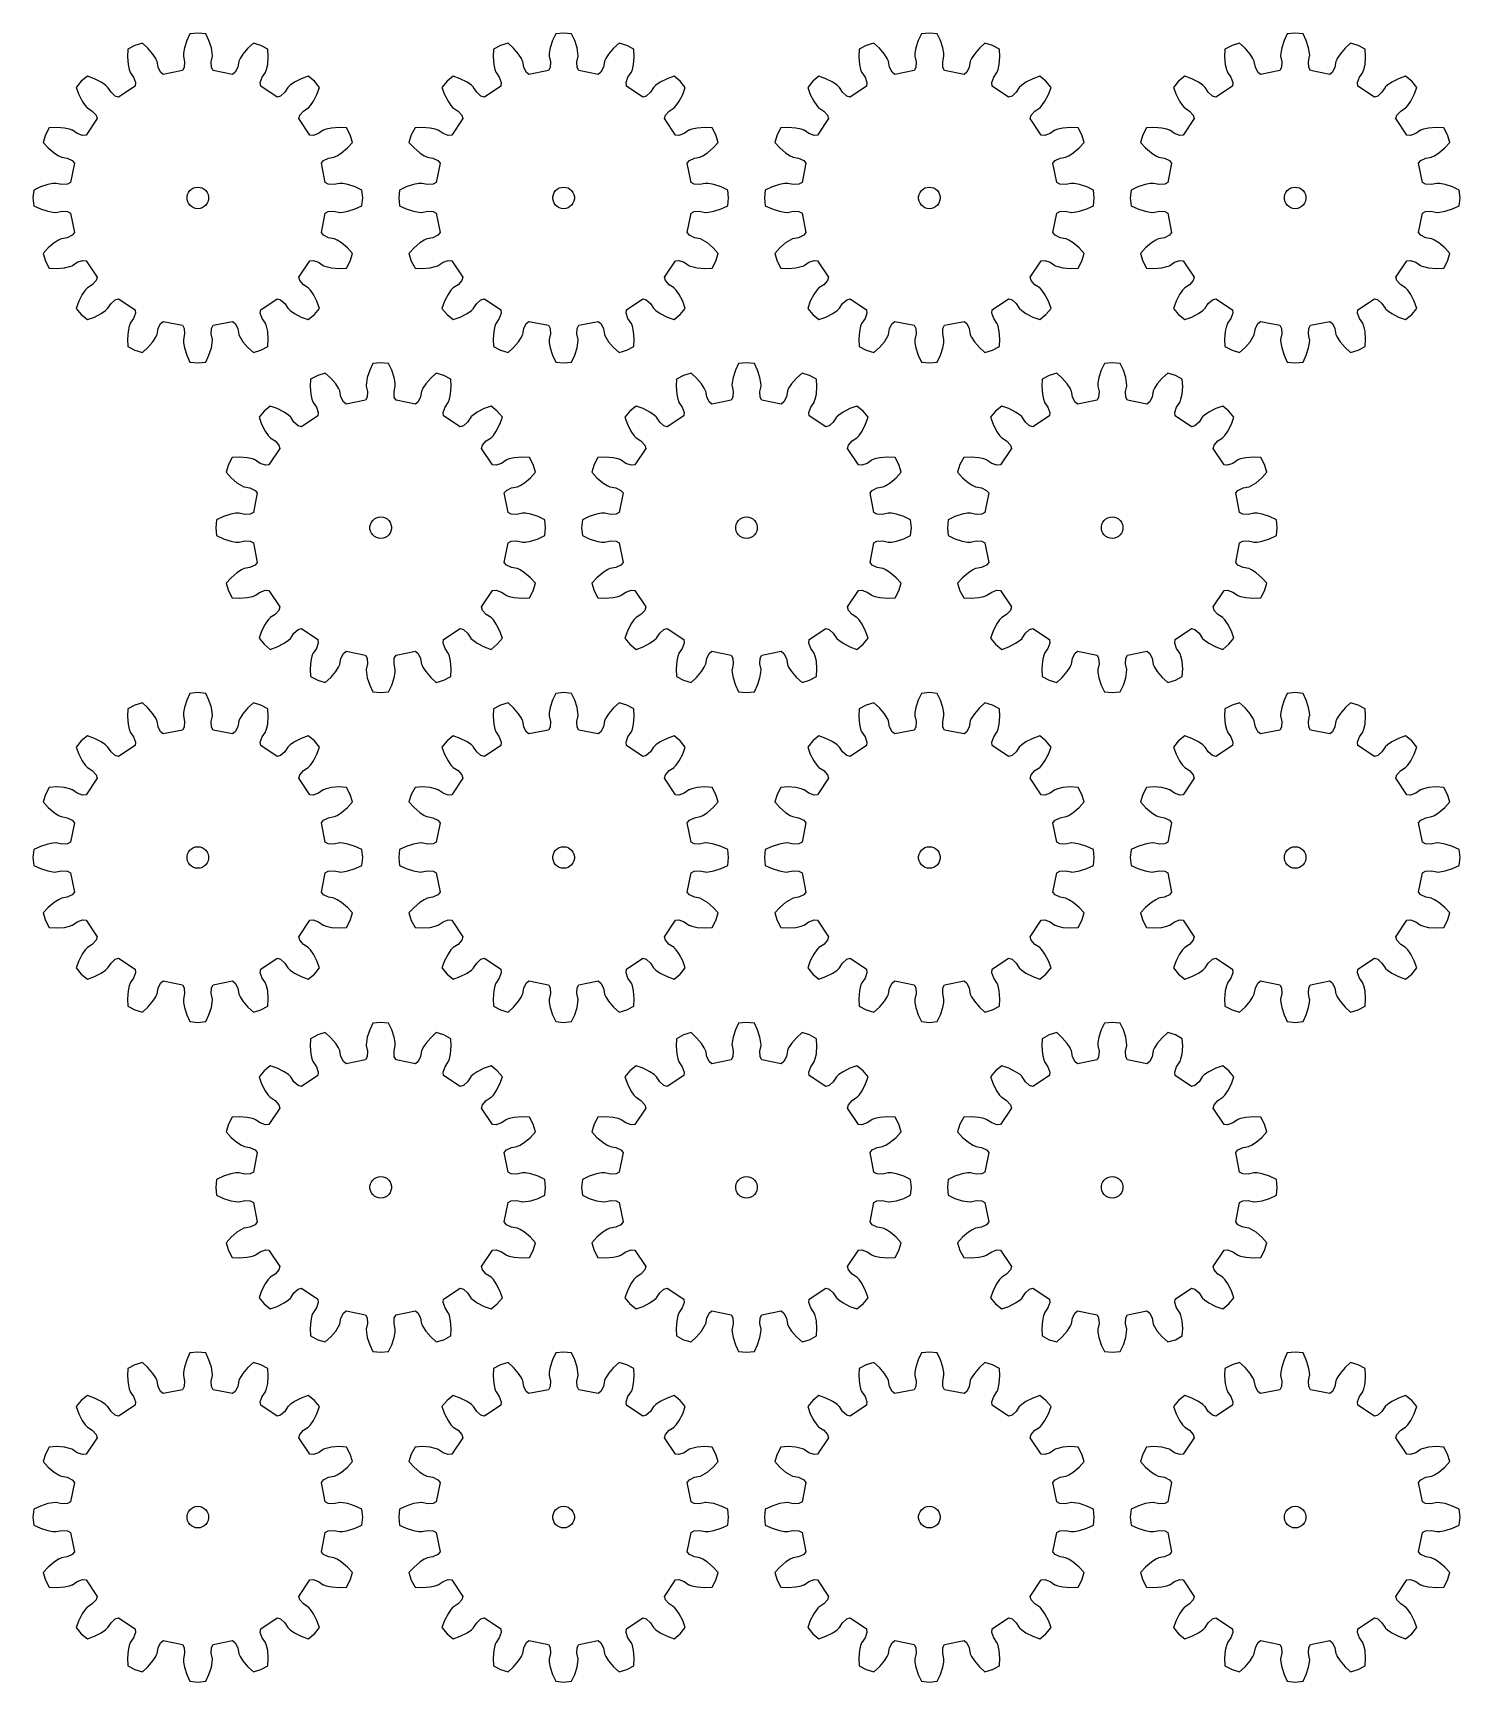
# Model space of a CAD drawing. Extents: x 0 to 198, y 0 to 229.
import ezdxf

# ---------------------------------------------------------------- set-up
doc = ezdxf.new("R2010")
doc.units = 0

msp = doc.modelspace()

# ---------------------------------------------------------------- linework, layer by layer
for p, q in [((22.92, 229.18), (21.82, 229.07)), ((24.02, 229.07), (22.92, 229.18)), ((73.75, 229.18), (72.66, 229.07)), ((74.85, 229.07), (73.75, 229.18)), ((124.59, 229.18), (123.49, 229.07)), ((125.69, 229.07), (124.59, 229.18)), ((175.43, 229.18), (174.33, 229.07)), ((176.53, 229.07), (175.43, 229.18)), ((13.17, 226.92), (13.12, 225.88)), ((14.15, 227.44), (13.17, 226.92)), ((15.2, 227.76), (14.15, 227.44)), ((15.97, 227.06), (15.2, 227.76)), ((16.66, 226.25), (15.97, 227.06)), ((21.05, 227.12), (20.92, 226.4)), ((21.38, 228.14), (21.05, 227.12)), ((21.82, 229.07), (21.38, 228.14)), ((24.46, 228.14), (24.02, 229.07)), ((24.79, 227.12), (24.46, 228.14)), ((24.92, 226.4), (24.79, 227.12)), ((29.86, 227.06), (29.17, 226.25)), ((30.63, 227.76), (29.86, 227.06)), ((31.69, 227.44), (30.63, 227.76)), ((32.66, 226.92), (31.69, 227.44)), ((32.71, 225.88), (32.66, 226.92)), ((64.01, 226.92), (63.96, 225.88)), ((64.98, 227.44), (64.01, 226.92)), ((66.04, 227.76), (64.98, 227.44)), ((66.81, 227.06), (66.04, 227.76)), ((67.5, 226.25), (66.81, 227.06)), ((71.89, 227.12), (71.76, 226.4)), ((72.21, 228.14), (71.89, 227.12)), ((72.66, 229.07), (72.21, 228.14)), ((75.3, 228.14), (74.85, 229.07)), ((75.62, 227.12), (75.3, 228.14)), ((75.75, 226.4), (75.62, 227.12)), ((80.7, 227.06), (80.01, 226.25)), ((81.47, 227.76), (80.7, 227.06)), ((82.53, 227.44), (81.47, 227.76)), ((83.5, 226.92), (82.53, 227.44)), ((83.55, 225.88), (83.5, 226.92)), ((114.85, 226.92), (114.8, 225.88)), ((115.82, 227.44), (114.85, 226.92)), ((116.88, 227.76), (115.82, 227.44)), ((117.65, 227.06), (116.88, 227.76)), ((118.34, 226.25), (117.65, 227.06)), ((122.72, 227.12), (122.59, 226.4)), ((123.05, 228.14), (122.72, 227.12)), ((123.49, 229.07), (123.05, 228.14)), ((126.13, 228.14), (125.69, 229.07)), ((126.46, 227.12), (126.13, 228.14)), ((126.59, 226.4), (126.46, 227.12)), ((131.54, 227.06), (130.85, 226.25)), ((132.31, 227.76), (131.54, 227.06)), ((133.36, 227.44), (132.31, 227.76)), ((134.34, 226.92), (133.36, 227.44)), ((134.39, 225.88), (134.34, 226.92)), ((165.68, 226.92), (165.63, 225.88)), ((166.66, 227.44), (165.68, 226.92)), ((167.71, 227.76), (166.66, 227.44)), ((168.48, 227.06), (167.71, 227.76)), ((169.17, 226.25), (168.48, 227.06)), ((173.56, 227.12), (173.43, 226.4)), ((173.89, 228.14), (173.56, 227.12)), ((174.33, 229.07), (173.89, 228.14)), ((176.97, 228.14), (176.53, 229.07)), ((177.3, 227.12), (176.97, 228.14)), ((177.43, 226.4), (177.3, 227.12)), ((182.37, 227.06), (181.68, 226.25)), ((183.14, 227.76), (182.37, 227.06)), ((184.2, 227.44), (183.14, 227.76)), ((185.17, 226.92), (184.2, 227.44)), ((185.22, 225.88), (185.17, 226.92)), ((13.12, 225.88), (13.21, 224.82)), ((13.21, 224.82), (13.37, 224.1)), ((17.06, 225.63), (16.66, 226.25)), ((17.23, 225.28), (17.06, 225.63)), ((17.24, 225.23), (17.23, 225.28)), ((17.39, 224.44), (17.24, 225.23)), ((20.92, 226.4), (20.9, 226.01)), ((20.9, 226.01), (20.9, 225.96)), ((20.9, 225.96), (21.07, 225.17)), ((21.07, 225.17), (21.03, 224.4)), ((24.76, 225.17), (24.93, 225.96)), ((24.8, 224.4), (24.76, 225.17)), ((24.94, 226.01), (24.92, 226.4)), ((24.93, 225.96), (24.94, 226.01)), ((28.59, 225.23), (28.45, 224.44)), ((28.61, 225.28), (28.59, 225.23)), ((28.78, 225.63), (28.61, 225.28)), ((29.17, 226.25), (28.78, 225.63)), ((32.47, 224.1), (32.63, 224.82)), ((32.63, 224.82), (32.71, 225.88)), ((63.96, 225.88), (64.05, 224.82)), ((64.05, 224.82), (64.2, 224.1)), ((67.9, 225.63), (67.5, 226.25)), ((68.06, 225.28), (67.9, 225.63)), ((68.08, 225.23), (68.06, 225.28)), ((68.22, 224.44), (68.08, 225.23)), ((71.76, 226.4), (71.74, 226.01)), ((71.74, 226.01), (71.74, 225.96)), ((71.74, 225.96), (71.91, 225.17)), ((71.91, 225.17), (71.87, 224.4)), ((75.6, 225.17), (75.77, 225.96)), ((75.64, 224.4), (75.6, 225.17)), ((75.77, 226.01), (75.75, 226.4)), ((75.77, 225.96), (75.77, 226.01)), ((79.43, 225.23), (79.29, 224.44)), ((79.45, 225.28), (79.43, 225.23)), ((79.61, 225.63), (79.45, 225.28)), ((80.01, 226.25), (79.61, 225.63)), ((83.31, 224.1), (83.46, 224.82)), ((83.46, 224.82), (83.55, 225.88)), ((114.8, 225.88), (114.88, 224.82)), ((114.88, 224.82), (115.04, 224.1)), ((118.73, 225.63), (118.34, 226.25)), ((118.9, 225.28), (118.73, 225.63)), ((118.92, 225.23), (118.9, 225.28)), ((119.06, 224.44), (118.92, 225.23)), ((122.59, 226.4), (122.57, 226.01)), ((122.57, 226.01), (122.58, 225.96)), ((122.58, 225.96), (122.75, 225.17)), ((122.75, 225.17), (122.71, 224.4)), ((126.44, 225.17), (126.61, 225.96)), ((126.48, 224.4), (126.44, 225.17)), ((126.61, 226.01), (126.59, 226.4)), ((126.61, 225.96), (126.61, 226.01)), ((130.27, 225.23), (130.12, 224.44)), ((130.28, 225.28), (130.27, 225.23)), ((130.45, 225.63), (130.28, 225.28)), ((130.85, 226.25), (130.45, 225.63)), ((134.14, 224.1), (134.3, 224.82)), ((134.3, 224.82), (134.39, 225.88)), ((165.63, 225.88), (165.72, 224.82)), ((165.72, 224.82), (165.88, 224.1)), ((169.57, 225.63), (169.17, 226.25)), ((169.74, 225.28), (169.57, 225.63)), ((169.75, 225.23), (169.74, 225.28)), ((169.9, 224.44), (169.75, 225.23)), ((173.43, 226.4), (173.41, 226.01)), ((173.41, 226.01), (173.41, 225.96)), ((173.41, 225.96), (173.58, 225.17)), ((173.58, 225.17), (173.54, 224.4)), ((177.27, 225.17), (177.44, 225.96)), ((177.31, 224.4), (177.27, 225.17)), ((177.45, 226.01), (177.43, 226.4)), ((177.44, 225.96), (177.45, 226.01)), ((181.1, 225.23), (180.96, 224.44)), ((181.12, 225.28), (181.1, 225.23)), ((181.29, 225.63), (181.12, 225.28)), ((181.68, 226.25), (181.29, 225.63)), ((184.98, 224.1), (185.14, 224.82)), ((185.14, 224.82), (185.22, 225.88)), ((6.71, 222.47), (6.01, 221.62)), ((7.57, 223.17), (6.71, 222.47)), ((8.54, 222.82), (7.57, 223.17)), ((9.49, 222.33), (8.54, 222.82)), ((10.09, 221.92), (9.49, 222.33)), ((13.37, 224.1), (13.5, 223.73)), ((13.5, 223.73), (13.52, 223.69)), ((13.52, 223.69), (13.98, 223.03)), ((13.98, 223.03), (14.24, 222.29)), ((17.72, 223.74), (17.39, 224.44)), ((18.1, 223.43), (17.72, 223.74)), ((20.8, 223.97), (18.1, 223.43)), ((21.03, 224.4), (20.8, 223.97)), ((25.04, 223.97), (24.8, 224.4)), ((27.74, 223.43), (25.04, 223.97)), ((28.11, 223.74), (27.74, 223.43)), ((28.45, 224.44), (28.11, 223.74)), ((31.6, 222.29), (31.86, 223.03)), ((31.86, 223.03), (32.32, 223.69)), ((32.32, 223.69), (32.34, 223.73)), ((32.34, 223.73), (32.47, 224.1)), ((36.34, 222.33), (35.74, 221.92)), ((37.29, 222.82), (36.34, 222.33)), ((38.27, 223.17), (37.29, 222.82)), ((39.12, 222.47), (38.27, 223.17)), ((39.82, 221.62), (39.12, 222.47)), ((57.55, 222.47), (56.85, 221.62)), ((58.4, 223.17), (57.55, 222.47)), ((59.38, 222.82), (58.4, 223.17)), ((60.33, 222.33), (59.38, 222.82)), ((60.93, 221.92), (60.33, 222.33)), ((64.2, 224.1), (64.33, 223.73)), ((64.33, 223.73), (64.36, 223.69)), ((64.36, 223.69), (64.81, 223.03)), ((64.81, 223.03), (65.07, 222.29)), ((68.56, 223.74), (68.22, 224.44)), ((68.94, 223.43), (68.56, 223.74)), ((71.64, 223.97), (68.94, 223.43)), ((71.87, 224.4), (71.64, 223.97)), ((75.87, 223.97), (75.64, 224.4)), ((78.57, 223.43), (75.87, 223.97)), ((78.95, 223.74), (78.57, 223.43)), ((79.29, 224.44), (78.95, 223.74)), ((82.44, 222.29), (82.7, 223.03)), ((82.7, 223.03), (83.15, 223.69)), ((83.15, 223.69), (83.18, 223.73)), ((83.18, 223.73), (83.31, 224.1)), ((87.18, 222.33), (86.58, 221.92)), ((88.13, 222.82), (87.18, 222.33)), ((89.11, 223.17), (88.13, 222.82)), ((89.96, 222.47), (89.11, 223.17)), ((90.66, 221.62), (89.96, 222.47)), ((108.39, 222.47), (107.69, 221.62)), ((109.24, 223.17), (108.39, 222.47)), ((110.22, 222.82), (109.24, 223.17)), ((111.17, 222.33), (110.22, 222.82)), ((111.77, 221.92), (111.17, 222.33)), ((115.04, 224.1), (115.17, 223.73)), ((115.17, 223.73), (115.19, 223.69)), ((115.19, 223.69), (115.65, 223.03)), ((115.65, 223.03), (115.91, 222.29)), ((119.4, 223.74), (119.06, 224.44)), ((119.77, 223.43), (119.4, 223.74)), ((122.47, 223.97), (119.77, 223.43)), ((122.71, 224.4), (122.47, 223.97)), ((126.71, 223.97), (126.48, 224.4)), ((129.41, 223.43), (126.71, 223.97)), ((129.79, 223.74), (129.41, 223.43)), ((130.12, 224.44), (129.79, 223.74)), ((133.27, 222.29), (133.53, 223.03)), ((133.53, 223.03), (133.99, 223.69)), ((133.99, 223.69), (134.01, 223.73)), ((134.01, 223.73), (134.14, 224.1)), ((138.02, 222.33), (137.42, 221.92)), ((138.97, 222.82), (138.02, 222.33)), ((139.94, 223.17), (138.97, 222.82)), ((140.8, 222.47), (139.94, 223.17)), ((141.5, 221.62), (140.8, 222.47)), ((159.22, 222.47), (158.52, 221.62)), ((160.08, 223.17), (159.22, 222.47)), ((161.05, 222.82), (160.08, 223.17)), ((162, 222.33), (161.05, 222.82)), ((162.6, 221.92), (162, 222.33)), ((165.88, 224.1), (166.01, 223.73)), ((166.01, 223.73), (166.03, 223.69)), ((166.03, 223.69), (166.49, 223.03)), ((166.49, 223.03), (166.75, 222.29)), ((170.23, 223.74), (169.9, 224.44)), ((170.61, 223.43), (170.23, 223.74)), ((173.31, 223.97), (170.61, 223.43)), ((173.54, 224.4), (173.31, 223.97)), ((177.55, 223.97), (177.31, 224.4)), ((180.25, 223.43), (177.55, 223.97)), ((180.62, 223.74), (180.25, 223.43)), ((180.96, 224.44), (180.62, 223.74)), ((184.11, 222.29), (184.37, 223.03)), ((184.37, 223.03), (184.83, 223.69)), ((184.83, 223.69), (184.85, 223.73)), ((184.85, 223.73), (184.98, 224.1)), ((188.85, 222.33), (188.25, 221.92)), ((189.8, 222.82), (188.85, 222.33)), ((190.78, 223.17), (189.8, 222.82)), ((191.63, 222.47), (190.78, 223.17)), ((192.33, 221.62), (191.63, 222.47)), ((6.01, 221.62), (6.36, 220.64)), ((6.36, 220.64), (6.85, 219.69)), ((10.38, 221.65), (10.09, 221.92)), ((10.42, 221.61), (10.38, 221.65)), ((10.85, 220.94), (10.42, 221.61)), ((11.43, 220.42), (10.85, 220.94)), ((11.9, 220.28), (11.43, 220.42)), ((14.19, 221.81), (11.9, 220.28)), ((14.24, 222.29), (14.19, 221.81)), ((31.65, 221.81), (31.6, 222.29)), ((33.94, 220.28), (31.65, 221.81)), ((34.41, 220.42), (33.94, 220.28)), ((34.99, 220.94), (34.41, 220.42)), ((35.42, 221.61), (34.99, 220.94)), ((35.45, 221.65), (35.42, 221.61)), ((35.74, 221.92), (35.45, 221.65)), ((38.99, 219.69), (39.47, 220.64)), ((39.47, 220.64), (39.82, 221.62)), ((56.85, 221.62), (57.2, 220.64)), ((57.2, 220.64), (57.69, 219.69)), ((61.22, 221.65), (60.93, 221.92)), ((61.25, 221.61), (61.22, 221.65)), ((61.69, 220.94), (61.25, 221.61)), ((62.27, 220.42), (61.69, 220.94)), ((62.74, 220.28), (62.27, 220.42)), ((65.02, 221.81), (62.74, 220.28)), ((65.07, 222.29), (65.02, 221.81)), ((82.49, 221.81), (82.44, 222.29)), ((84.77, 220.28), (82.49, 221.81)), ((85.24, 220.42), (84.77, 220.28)), ((85.82, 220.94), (85.24, 220.42)), ((86.26, 221.61), (85.82, 220.94)), ((86.29, 221.65), (86.26, 221.61)), ((86.58, 221.92), (86.29, 221.65)), ((89.82, 219.69), (90.31, 220.64)), ((90.31, 220.64), (90.66, 221.62)), ((107.69, 221.62), (108.04, 220.64)), ((108.04, 220.64), (108.52, 219.69)), ((112.06, 221.65), (111.77, 221.92)), ((112.09, 221.61), (112.06, 221.65)), ((112.52, 220.94), (112.09, 221.61)), ((113.1, 220.42), (112.52, 220.94)), ((113.57, 220.28), (113.1, 220.42)), ((115.86, 221.81), (113.57, 220.28)), ((115.91, 222.29), (115.86, 221.81)), ((133.32, 221.81), (133.27, 222.29)), ((135.61, 220.28), (133.32, 221.81)), ((136.08, 220.42), (135.61, 220.28)), ((136.66, 220.94), (136.08, 220.42)), ((137.09, 221.61), (136.66, 220.94)), ((137.13, 221.65), (137.09, 221.61)), ((137.42, 221.92), (137.13, 221.65)), ((140.66, 219.69), (141.15, 220.64)), ((141.15, 220.64), (141.5, 221.62)), ((158.52, 221.62), (158.87, 220.64)), ((158.87, 220.64), (159.36, 219.69)), ((162.89, 221.65), (162.6, 221.92)), ((162.93, 221.61), (162.89, 221.65)), ((163.36, 220.94), (162.93, 221.61)), ((163.94, 220.42), (163.36, 220.94)), ((164.41, 220.28), (163.94, 220.42)), ((166.7, 221.81), (164.41, 220.28)), ((166.75, 222.29), (166.7, 221.81)), ((184.16, 221.81), (184.11, 222.29)), ((186.45, 220.28), (184.16, 221.81)), ((186.92, 220.42), (186.45, 220.28)), ((187.49, 220.94), (186.92, 220.42)), ((187.93, 221.61), (187.49, 220.94)), ((187.96, 221.65), (187.93, 221.61)), ((188.25, 221.92), (187.96, 221.65)), ((191.5, 219.69), (191.98, 220.64)), ((191.98, 220.64), (192.33, 221.62)), ((6.85, 219.69), (7.27, 219.09)), ((7.27, 219.09), (7.53, 218.8)), ((7.53, 218.8), (7.57, 218.77)), ((7.57, 218.77), (8.24, 218.33)), ((8.24, 218.33), (8.76, 217.75)), ((8.76, 217.75), (8.9, 217.28)), ((36.93, 217.28), (37.07, 217.75)), ((37.07, 217.75), (37.59, 218.33)), ((37.59, 218.33), (38.27, 218.77)), ((38.27, 218.77), (38.31, 218.8)), ((38.31, 218.8), (38.57, 219.09)), ((38.57, 219.09), (38.99, 219.69)), ((57.69, 219.69), (58.1, 219.09)), ((58.1, 219.09), (58.37, 218.8)), ((58.37, 218.8), (58.41, 218.77)), ((58.41, 218.77), (59.08, 218.33)), ((59.08, 218.33), (59.6, 217.75)), ((59.6, 217.75), (59.74, 217.28)), ((87.77, 217.28), (87.91, 217.75)), ((87.91, 217.75), (88.43, 218.33)), ((88.43, 218.33), (89.1, 218.77)), ((89.1, 218.77), (89.14, 218.8)), ((89.14, 218.8), (89.41, 219.09)), ((89.41, 219.09), (89.82, 219.69)), ((108.52, 219.69), (108.94, 219.09)), ((108.94, 219.09), (109.2, 218.8)), ((109.2, 218.8), (109.24, 218.77)), ((109.24, 218.77), (109.92, 218.33)), ((109.92, 218.33), (110.44, 217.75)), ((110.44, 217.75), (110.58, 217.28)), ((138.61, 217.28), (138.75, 217.75)), ((138.75, 217.75), (139.27, 218.33)), ((139.27, 218.33), (139.94, 218.77)), ((139.94, 218.77), (139.98, 218.8)), ((139.98, 218.8), (140.24, 219.09)), ((140.24, 219.09), (140.66, 219.69)), ((159.36, 219.69), (159.78, 219.09)), ((159.78, 219.09), (160.04, 218.8)), ((160.04, 218.8), (160.08, 218.77)), ((160.08, 218.77), (160.75, 218.33)), ((160.75, 218.33), (161.27, 217.75)), ((161.27, 217.75), (161.41, 217.28)), ((189.44, 217.28), (189.58, 217.75)), ((189.58, 217.75), (190.1, 218.33)), ((190.1, 218.33), (190.78, 218.77)), ((190.78, 218.77), (190.82, 218.8)), ((190.82, 218.8), (191.08, 219.09)), ((191.08, 219.09), (191.5, 219.69)), ((2.26, 216.01), (1.74, 215.04)), ((3.3, 216.06), (2.26, 216.01)), ((4.37, 215.97), (3.3, 216.06)), ((5.08, 215.82), (4.37, 215.97)), ((5.45, 215.69), (5.08, 215.82)), ((5.49, 215.66), (5.45, 215.69)), ((6.15, 215.21), (5.49, 215.66)), ((8.9, 217.28), (7.37, 215)), ((38.46, 215), (36.93, 217.28)), ((40.34, 215.66), (39.68, 215.21)), ((40.39, 215.69), (40.34, 215.66)), ((40.76, 215.82), (40.39, 215.69)), ((41.47, 215.97), (40.76, 215.82)), ((42.54, 216.06), (41.47, 215.97)), ((43.57, 216.01), (42.54, 216.06)), ((44.09, 215.04), (43.57, 216.01)), ((53.1, 216.01), (52.58, 215.04)), ((54.14, 216.06), (53.1, 216.01)), ((55.2, 215.97), (54.14, 216.06)), ((55.92, 215.82), (55.2, 215.97)), ((56.28, 215.69), (55.92, 215.82)), ((56.33, 215.66), (56.28, 215.69)), ((56.99, 215.21), (56.33, 215.66)), ((59.74, 217.28), (58.21, 215)), ((89.3, 215), (87.77, 217.28)), ((91.18, 215.66), (90.52, 215.21)), ((91.22, 215.69), (91.18, 215.66)), ((91.59, 215.82), (91.22, 215.69)), ((92.31, 215.97), (91.59, 215.82)), ((93.37, 216.06), (92.31, 215.97)), ((94.41, 216.01), (93.37, 216.06)), ((94.93, 215.04), (94.41, 216.01)), ((103.94, 216.01), (103.42, 215.04)), ((104.97, 216.06), (103.94, 216.01)), ((106.04, 215.97), (104.97, 216.06)), ((106.75, 215.82), (106.04, 215.97)), ((107.12, 215.69), (106.75, 215.82)), ((107.17, 215.66), (107.12, 215.69)), ((107.83, 215.21), (107.17, 215.66)), ((110.58, 217.28), (109.05, 215)), ((140.14, 215), (138.61, 217.28)), ((142.02, 215.66), (141.36, 215.21)), ((142.06, 215.69), (142.02, 215.66)), ((142.43, 215.82), (142.06, 215.69)), ((143.14, 215.97), (142.43, 215.82)), ((144.21, 216.06), (143.14, 215.97)), ((145.25, 216.01), (144.21, 216.06)), ((145.77, 215.04), (145.25, 216.01)), ((154.77, 216.01), (154.25, 215.04)), ((155.81, 216.06), (154.77, 216.01)), ((156.88, 215.97), (155.81, 216.06)), ((157.59, 215.82), (156.88, 215.97)), ((157.96, 215.69), (157.59, 215.82)), ((158, 215.66), (157.96, 215.69)), ((158.66, 215.21), (158, 215.66)), ((161.41, 217.28), (159.88, 215)), ((190.97, 215), (189.44, 217.28)), ((192.85, 215.66), (192.19, 215.21)), ((192.9, 215.69), (192.85, 215.66)), ((193.27, 215.82), (192.9, 215.69)), ((193.98, 215.97), (193.27, 215.82)), ((195.05, 216.06), (193.98, 215.97)), ((196.08, 216.01), (195.05, 216.06)), ((196.6, 215.04), (196.08, 216.01)), ((1.74, 215.04), (1.42, 213.98)), ((1.42, 213.98), (2.12, 213.21)), ((2.12, 213.21), (2.94, 212.52)), ((6.89, 214.95), (6.15, 215.21)), ((7.37, 215), (6.89, 214.95)), ((38.95, 214.95), (38.46, 215)), ((39.68, 215.21), (38.95, 214.95)), ((42.9, 212.52), (43.72, 213.21)), ((43.72, 213.21), (44.41, 213.98)), ((44.41, 213.98), (44.09, 215.04)), ((52.58, 215.04), (52.26, 213.98)), ((52.26, 213.98), (52.96, 213.21)), ((52.96, 213.21), (53.77, 212.52)), ((57.73, 214.95), (56.99, 215.21)), ((58.21, 215), (57.73, 214.95)), ((89.78, 214.95), (89.3, 215)), ((90.52, 215.21), (89.78, 214.95)), ((93.74, 212.52), (94.55, 213.21)), ((94.55, 213.21), (95.25, 213.98)), ((95.25, 213.98), (94.93, 215.04)), ((103.42, 215.04), (103.1, 213.98)), ((103.1, 213.98), (103.79, 213.21)), ((103.79, 213.21), (104.61, 212.52)), ((108.56, 214.95), (107.83, 215.21)), ((109.05, 215), (108.56, 214.95)), ((140.62, 214.95), (140.14, 215)), ((141.36, 215.21), (140.62, 214.95)), ((144.57, 212.52), (145.39, 213.21)), ((145.39, 213.21), (146.09, 213.98)), ((146.09, 213.98), (145.77, 215.04)), ((154.25, 215.04), (153.93, 213.98)), ((153.93, 213.98), (154.63, 213.21)), ((154.63, 213.21), (155.45, 212.52)), ((159.4, 214.95), (158.66, 215.21)), ((159.88, 215), (159.4, 214.95)), ((191.46, 214.95), (190.97, 215)), ((192.19, 215.21), (191.46, 214.95)), ((195.41, 212.52), (196.23, 213.21)), ((196.23, 213.21), (196.92, 213.98)), ((196.92, 213.98), (196.6, 215.04)), ((2.94, 212.52), (3.55, 212.12)), ((3.55, 212.12), (3.9, 211.96)), ((3.9, 211.96), (3.95, 211.94)), ((3.95, 211.94), (4.74, 211.8)), ((4.74, 211.8), (5.45, 211.46)), ((5.75, 211.08), (5.22, 208.38)), ((5.45, 211.46), (5.75, 211.08)), ((40.08, 211.08), (40.39, 211.46)), ((40.62, 208.38), (40.08, 211.08)), ((40.39, 211.46), (41.09, 211.8)), ((41.09, 211.8), (41.88, 211.94)), ((41.88, 211.94), (41.93, 211.96)), ((41.93, 211.96), (42.29, 212.12)), ((42.29, 212.12), (42.9, 212.52)), ((53.77, 212.52), (54.39, 212.12)), ((54.39, 212.12), (54.74, 211.96)), ((54.74, 211.96), (54.79, 211.94)), ((54.79, 211.94), (55.58, 211.8)), ((55.58, 211.8), (56.28, 211.46)), ((56.59, 211.08), (56.05, 208.38)), ((56.28, 211.46), (56.59, 211.08)), ((90.92, 211.08), (91.23, 211.46)), ((91.46, 208.38), (90.92, 211.08)), ((91.23, 211.46), (91.93, 211.8)), ((91.93, 211.8), (92.72, 211.94)), ((92.72, 211.94), (92.77, 211.96)), ((92.77, 211.96), (93.12, 212.12)), ((93.12, 212.12), (93.74, 212.52)), ((104.61, 212.52), (105.22, 212.12)), ((105.22, 212.12), (105.58, 211.96)), ((105.58, 211.96), (105.63, 211.94)), ((105.63, 211.94), (106.42, 211.8)), ((106.42, 211.8), (107.12, 211.46)), ((107.43, 211.08), (106.89, 208.38)), ((107.12, 211.46), (107.43, 211.08)), ((141.76, 211.08), (142.06, 211.46)), ((142.29, 208.38), (141.76, 211.08)), ((142.06, 211.46), (142.77, 211.8)), ((142.77, 211.8), (143.56, 211.94)), ((143.56, 211.94), (143.61, 211.96)), ((143.61, 211.96), (143.96, 212.12)), ((143.96, 212.12), (144.57, 212.52)), ((155.45, 212.52), (156.06, 212.12)), ((156.06, 212.12), (156.41, 211.96)), ((156.41, 211.96), (156.46, 211.94)), ((156.46, 211.94), (157.25, 211.8)), ((157.25, 211.8), (157.96, 211.46)), ((158.26, 211.08), (157.73, 208.38)), ((157.96, 211.46), (158.26, 211.08)), ((192.59, 211.08), (192.9, 211.46)), ((193.13, 208.38), (192.59, 211.08)), ((192.9, 211.46), (193.6, 211.8)), ((193.6, 211.8), (194.39, 211.94)), ((194.39, 211.94), (194.44, 211.96)), ((194.44, 211.96), (194.8, 212.12)), ((194.8, 212.12), (195.41, 212.52)), ((0.11, 207.36), (0, 206.26)), ((0, 206.26), (0.11, 205.17)), ((1.05, 207.81), (0.11, 207.36)), ((2.06, 208.13), (1.05, 207.81)), ((2.78, 208.26), (2.06, 208.13)), ((3.17, 208.28), (2.78, 208.26)), ((3.22, 208.28), (3.17, 208.28)), ((4.01, 208.11), (3.22, 208.28)), ((4.79, 208.15), (4.01, 208.11)), ((5.22, 208.38), (4.79, 208.15)), ((21.43, 206.42), (21.49, 206.73)), ((21.43, 206.11), (21.43, 206.42)), ((21.49, 206.73), (21.62, 207.01)), ((21.62, 207.01), (21.8, 207.27)), ((21.8, 207.27), (22.04, 207.48)), ((22.04, 207.48), (22.31, 207.64)), ((22.31, 207.64), (22.61, 207.73)), ((22.61, 207.73), (22.92, 207.76)), ((22.92, 207.76), (23.23, 207.73)), ((23.23, 207.73), (23.53, 207.64)), ((23.53, 207.64), (23.8, 207.48)), ((23.8, 207.48), (24.03, 207.27)), ((24.03, 207.27), (24.22, 207.01)), ((24.22, 207.01), (24.34, 206.73)), ((24.34, 206.73), (24.41, 206.42)), ((24.41, 206.42), (24.41, 206.11)), ((41.05, 208.15), (40.62, 208.38)), ((41.83, 208.11), (41.05, 208.15)), ((42.61, 208.28), (41.83, 208.11)), ((42.66, 208.28), (42.61, 208.28)), ((43.05, 208.26), (42.66, 208.28)), ((43.77, 208.13), (43.05, 208.26)), ((44.79, 207.81), (43.77, 208.13)), ((45.73, 207.36), (44.79, 207.81)), ((45.84, 206.26), (45.73, 207.36)), ((45.73, 205.17), (45.84, 206.26)), ((50.94, 207.36), (50.84, 206.26)), ((50.84, 206.26), (50.94, 205.17)), ((51.88, 207.81), (50.94, 207.36)), ((52.9, 208.13), (51.88, 207.81)), ((53.62, 208.26), (52.9, 208.13)), ((54.01, 208.28), (53.62, 208.26)), ((54.06, 208.28), (54.01, 208.28)), ((54.85, 208.11), (54.06, 208.28)), ((55.62, 208.15), (54.85, 208.11)), ((56.05, 208.38), (55.62, 208.15)), ((72.26, 206.42), (72.33, 206.73)), ((72.26, 206.11), (72.26, 206.42)), ((72.33, 206.73), (72.46, 207.01)), ((72.46, 207.01), (72.64, 207.27)), ((72.64, 207.27), (72.87, 207.48)), ((72.87, 207.48), (73.14, 207.64)), ((73.14, 207.64), (73.44, 207.73)), ((73.44, 207.73), (73.75, 207.76)), ((73.75, 207.76), (74.07, 207.73)), ((74.07, 207.73), (74.37, 207.64)), ((74.37, 207.64), (74.64, 207.48)), ((74.64, 207.48), (74.87, 207.27)), ((74.87, 207.27), (75.05, 207.01)), ((75.05, 207.01), (75.18, 206.73)), ((75.18, 206.73), (75.25, 206.42)), ((75.25, 206.42), (75.25, 206.11)), ((91.89, 208.15), (91.46, 208.38)), ((92.66, 208.11), (91.89, 208.15)), ((93.45, 208.28), (92.66, 208.11)), ((93.5, 208.28), (93.45, 208.28)), ((93.89, 208.26), (93.5, 208.28)), ((94.61, 208.13), (93.89, 208.26)), ((95.63, 207.81), (94.61, 208.13)), ((96.57, 207.36), (95.63, 207.81)), ((96.67, 206.26), (96.57, 207.36)), ((96.57, 205.17), (96.67, 206.26)), ((101.78, 207.36), (101.67, 206.26)), ((101.67, 206.26), (101.78, 205.17)), ((102.72, 207.81), (101.78, 207.36)), ((103.74, 208.13), (102.72, 207.81)), ((104.46, 208.26), (103.74, 208.13)), ((104.85, 208.28), (104.46, 208.26)), ((104.9, 208.28), (104.85, 208.28)), ((105.68, 208.11), (104.9, 208.28)), ((106.46, 208.15), (105.68, 208.11)), ((106.89, 208.38), (106.46, 208.15)), ((123.1, 206.42), (123.16, 206.73)), ((123.1, 206.11), (123.1, 206.42)), ((123.16, 206.73), (123.29, 207.01)), ((123.29, 207.01), (123.48, 207.27)), ((123.48, 207.27), (123.71, 207.48)), ((123.71, 207.48), (123.98, 207.64)), ((123.98, 207.64), (124.28, 207.73)), ((124.28, 207.73), (124.59, 207.76)), ((124.59, 207.76), (124.9, 207.73)), ((124.9, 207.73), (125.2, 207.64)), ((125.2, 207.64), (125.47, 207.48)), ((125.47, 207.48), (125.71, 207.27)), ((125.71, 207.27), (125.89, 207.01)), ((125.89, 207.01), (126.02, 206.73)), ((126.02, 206.73), (126.08, 206.42)), ((126.08, 206.42), (126.08, 206.11)), ((142.72, 208.15), (142.29, 208.38)), ((143.5, 208.11), (142.72, 208.15)), ((144.29, 208.28), (143.5, 208.11)), ((144.34, 208.28), (144.29, 208.28)), ((144.73, 208.26), (144.34, 208.28)), ((145.45, 208.13), (144.73, 208.26)), ((146.46, 207.81), (145.45, 208.13)), ((147.4, 207.36), (146.46, 207.81)), ((147.51, 206.26), (147.4, 207.36)), ((147.4, 205.17), (147.51, 206.26)), ((152.62, 207.36), (152.51, 206.26)), ((152.51, 206.26), (152.62, 205.17)), ((153.56, 207.81), (152.62, 207.36)), ((154.57, 208.13), (153.56, 207.81)), ((155.29, 208.26), (154.57, 208.13)), ((155.68, 208.28), (155.29, 208.26)), ((155.73, 208.28), (155.68, 208.28)), ((156.52, 208.11), (155.73, 208.28)), ((157.3, 208.15), (156.52, 208.11)), ((157.73, 208.38), (157.3, 208.15)), ((173.94, 206.42), (174, 206.73)), ((173.94, 206.11), (173.94, 206.42)), ((174, 206.73), (174.13, 207.01)), ((174.13, 207.01), (174.31, 207.27)), ((174.31, 207.27), (174.55, 207.48)), ((174.55, 207.48), (174.82, 207.64)), ((174.82, 207.64), (175.12, 207.73)), ((175.12, 207.73), (175.43, 207.76)), ((175.43, 207.76), (175.74, 207.73)), ((175.74, 207.73), (176.04, 207.64)), ((176.04, 207.64), (176.31, 207.48)), ((176.31, 207.48), (176.54, 207.27)), ((176.54, 207.27), (176.73, 207.01)), ((176.73, 207.01), (176.85, 206.73)), ((176.85, 206.73), (176.92, 206.42)), ((176.92, 206.42), (176.92, 206.11)), ((193.56, 208.15), (193.13, 208.38)), ((194.34, 208.11), (193.56, 208.15)), ((195.12, 208.28), (194.34, 208.11)), ((195.17, 208.28), (195.12, 208.28)), ((195.56, 208.26), (195.17, 208.28)), ((196.28, 208.13), (195.56, 208.26)), ((197.3, 207.81), (196.28, 208.13)), ((198.24, 207.36), (197.3, 207.81)), ((198.35, 206.26), (198.24, 207.36)), ((198.24, 205.17), (198.35, 206.26)), ((0.11, 205.17), (1.05, 204.72)), ((1.05, 204.72), (2.06, 204.4)), ((2.06, 204.4), (2.78, 204.27)), ((2.78, 204.27), (3.17, 204.25)), ((3.17, 204.25), (3.22, 204.25)), ((3.22, 204.25), (4.01, 204.42)), ((4.01, 204.42), (4.79, 204.38)), ((4.79, 204.38), (5.22, 204.15)), ((5.22, 204.15), (5.75, 201.45)), ((21.49, 205.8), (21.43, 206.11)), ((21.62, 205.51), (21.49, 205.8)), ((21.8, 205.26), (21.62, 205.51)), ((22.04, 205.05), (21.8, 205.26)), ((22.31, 204.89), (22.04, 205.05)), ((22.61, 204.8), (22.31, 204.89)), ((22.92, 204.76), (22.61, 204.8)), ((23.23, 204.8), (22.92, 204.76)), ((23.53, 204.89), (23.23, 204.8)), ((23.8, 205.05), (23.53, 204.89)), ((24.03, 205.26), (23.8, 205.05)), ((24.22, 205.51), (24.03, 205.26)), ((24.34, 205.8), (24.22, 205.51)), ((24.41, 206.11), (24.34, 205.8)), ((40.08, 201.45), (40.62, 204.15)), ((40.62, 204.15), (41.05, 204.38)), ((41.05, 204.38), (41.83, 204.42)), ((41.83, 204.42), (42.61, 204.25)), ((42.61, 204.25), (42.66, 204.25)), ((42.66, 204.25), (43.05, 204.27)), ((43.05, 204.27), (43.77, 204.4)), ((43.77, 204.4), (44.79, 204.72)), ((44.79, 204.72), (45.73, 205.17)), ((50.94, 205.17), (51.88, 204.72)), ((51.88, 204.72), (52.9, 204.4)), ((52.9, 204.4), (53.62, 204.27)), ((53.62, 204.27), (54.01, 204.25)), ((54.01, 204.25), (54.06, 204.25)), ((54.06, 204.25), (54.85, 204.42)), ((54.85, 204.42), (55.62, 204.38)), ((55.62, 204.38), (56.05, 204.15)), ((56.05, 204.15), (56.59, 201.45)), ((72.33, 205.8), (72.26, 206.11)), ((72.46, 205.51), (72.33, 205.8)), ((72.64, 205.26), (72.46, 205.51)), ((72.87, 205.05), (72.64, 205.26)), ((73.14, 204.89), (72.87, 205.05)), ((73.44, 204.8), (73.14, 204.89)), ((73.75, 204.76), (73.44, 204.8)), ((74.07, 204.8), (73.75, 204.76)), ((74.37, 204.89), (74.07, 204.8)), ((74.64, 205.05), (74.37, 204.89)), ((74.87, 205.26), (74.64, 205.05)), ((75.05, 205.51), (74.87, 205.26)), ((75.18, 205.8), (75.05, 205.51)), ((75.25, 206.11), (75.18, 205.8)), ((90.92, 201.45), (91.46, 204.15)), ((91.46, 204.15), (91.89, 204.38)), ((91.89, 204.38), (92.66, 204.42)), ((92.66, 204.42), (93.45, 204.25)), ((93.45, 204.25), (93.5, 204.25)), ((93.5, 204.25), (93.89, 204.27)), ((93.89, 204.27), (94.61, 204.4)), ((94.61, 204.4), (95.63, 204.72)), ((95.63, 204.72), (96.57, 205.17)), ((101.78, 205.17), (102.72, 204.72)), ((102.72, 204.72), (103.74, 204.4)), ((103.74, 204.4), (104.46, 204.27)), ((104.46, 204.27), (104.85, 204.25)), ((104.85, 204.25), (104.9, 204.25)), ((104.9, 204.25), (105.68, 204.42)), ((105.68, 204.42), (106.46, 204.38)), ((106.46, 204.38), (106.89, 204.15)), ((106.89, 204.15), (107.43, 201.45)), ((123.16, 205.8), (123.1, 206.11)), ((123.29, 205.51), (123.16, 205.8)), ((123.48, 205.26), (123.29, 205.51)), ((123.71, 205.05), (123.48, 205.26)), ((123.98, 204.89), (123.71, 205.05)), ((124.28, 204.8), (123.98, 204.89)), ((124.59, 204.76), (124.28, 204.8)), ((124.9, 204.8), (124.59, 204.76)), ((125.2, 204.89), (124.9, 204.8)), ((125.47, 205.05), (125.2, 204.89)), ((125.71, 205.26), (125.47, 205.05)), ((125.89, 205.51), (125.71, 205.26)), ((126.02, 205.8), (125.89, 205.51)), ((126.08, 206.11), (126.02, 205.8)), ((141.76, 201.45), (142.29, 204.15)), ((142.29, 204.15), (142.72, 204.38)), ((142.72, 204.38), (143.5, 204.42)), ((143.5, 204.42), (144.29, 204.25)), ((144.29, 204.25), (144.34, 204.25)), ((144.34, 204.25), (144.73, 204.27)), ((144.73, 204.27), (145.45, 204.4)), ((145.45, 204.4), (146.46, 204.72)), ((146.46, 204.72), (147.4, 205.17)), ((152.62, 205.17), (153.56, 204.72)), ((153.56, 204.72), (154.57, 204.4)), ((154.57, 204.4), (155.29, 204.27)), ((155.29, 204.27), (155.68, 204.25)), ((155.68, 204.25), (155.73, 204.25)), ((155.73, 204.25), (156.52, 204.42)), ((156.52, 204.42), (157.3, 204.38)), ((157.3, 204.38), (157.73, 204.15)), ((157.73, 204.15), (158.26, 201.45)), ((174, 205.8), (173.94, 206.11)), ((174.13, 205.51), (174, 205.8)), ((174.31, 205.26), (174.13, 205.51)), ((174.55, 205.05), (174.31, 205.26)), ((174.82, 204.89), (174.55, 205.05)), ((175.12, 204.8), (174.82, 204.89)), ((175.43, 204.76), (175.12, 204.8)), ((175.74, 204.8), (175.43, 204.76)), ((176.04, 204.89), (175.74, 204.8)), ((176.31, 205.05), (176.04, 204.89)), ((176.54, 205.26), (176.31, 205.05)), ((176.73, 205.51), (176.54, 205.26)), ((176.85, 205.8), (176.73, 205.51)), ((176.92, 206.11), (176.85, 205.8)), ((192.59, 201.45), (193.13, 204.15)), ((193.13, 204.15), (193.56, 204.38)), ((193.56, 204.38), (194.34, 204.42)), ((194.34, 204.42), (195.12, 204.25)), ((195.12, 204.25), (195.17, 204.25)), ((195.17, 204.25), (195.56, 204.27)), ((195.56, 204.27), (196.28, 204.4)), ((196.28, 204.4), (197.3, 204.72)), ((197.3, 204.72), (198.24, 205.17)), ((2.94, 200.01), (2.12, 199.32)), ((3.55, 200.41), (2.94, 200.01)), ((3.9, 200.57), (3.55, 200.41)), ((3.95, 200.59), (3.9, 200.57)), ((4.74, 200.73), (3.95, 200.59)), ((5.45, 201.07), (4.74, 200.73)), ((5.75, 201.45), (5.45, 201.07)), ((40.39, 201.07), (40.08, 201.45)), ((41.09, 200.73), (40.39, 201.07)), ((41.88, 200.59), (41.09, 200.73)), ((41.93, 200.57), (41.88, 200.59)), ((42.29, 200.41), (41.93, 200.57)), ((42.9, 200.01), (42.29, 200.41)), ((43.72, 199.32), (42.9, 200.01)), ((53.77, 200.01), (52.96, 199.32)), ((54.39, 200.41), (53.77, 200.01)), ((54.74, 200.57), (54.39, 200.41)), ((54.79, 200.59), (54.74, 200.57)), ((55.58, 200.73), (54.79, 200.59)), ((56.28, 201.07), (55.58, 200.73)), ((56.59, 201.45), (56.28, 201.07)), ((91.23, 201.07), (90.92, 201.45)), ((91.93, 200.73), (91.23, 201.07)), ((92.72, 200.59), (91.93, 200.73)), ((92.77, 200.57), (92.72, 200.59)), ((93.12, 200.41), (92.77, 200.57)), ((93.74, 200.01), (93.12, 200.41)), ((94.55, 199.32), (93.74, 200.01)), ((104.61, 200.01), (103.79, 199.32)), ((105.22, 200.41), (104.61, 200.01)), ((105.58, 200.57), (105.22, 200.41)), ((105.63, 200.59), (105.58, 200.57)), ((106.42, 200.73), (105.63, 200.59)), ((107.12, 201.07), (106.42, 200.73)), ((107.43, 201.45), (107.12, 201.07)), ((142.06, 201.07), (141.76, 201.45)), ((142.77, 200.73), (142.06, 201.07)), ((143.56, 200.59), (142.77, 200.73)), ((143.61, 200.57), (143.56, 200.59)), ((143.96, 200.41), (143.61, 200.57)), ((144.57, 200.01), (143.96, 200.41)), ((145.39, 199.32), (144.57, 200.01)), ((155.45, 200.01), (154.63, 199.32)), ((156.06, 200.41), (155.45, 200.01)), ((156.41, 200.57), (156.06, 200.41)), ((156.46, 200.59), (156.41, 200.57)), ((157.25, 200.73), (156.46, 200.59)), ((157.96, 201.07), (157.25, 200.73)), ((158.26, 201.45), (157.96, 201.07)), ((192.9, 201.07), (192.59, 201.45)), ((193.6, 200.73), (192.9, 201.07)), ((194.39, 200.59), (193.6, 200.73)), ((194.44, 200.57), (194.39, 200.59)), ((194.8, 200.41), (194.44, 200.57)), ((195.41, 200.01), (194.8, 200.41)), ((196.23, 199.32), (195.41, 200.01)), ((2.12, 199.32), (1.42, 198.55)), ((1.42, 198.55), (1.74, 197.49)), ((1.74, 197.49), (2.26, 196.52)), ((5.49, 196.87), (6.15, 197.32)), ((6.15, 197.32), (6.89, 197.58)), ((6.89, 197.58), (7.37, 197.53)), ((7.37, 197.53), (8.9, 195.25)), ((36.93, 195.25), (38.46, 197.53)), ((38.46, 197.53), (38.95, 197.58)), ((38.95, 197.58), (39.68, 197.32)), ((39.68, 197.32), (40.34, 196.87)), ((43.57, 196.52), (44.09, 197.49)), ((44.41, 198.55), (43.72, 199.32)), ((44.09, 197.49), (44.41, 198.55)), ((52.96, 199.32), (52.26, 198.55)), ((52.26, 198.55), (52.58, 197.49)), ((52.58, 197.49), (53.1, 196.52)), ((56.33, 196.87), (56.99, 197.32)), ((56.99, 197.32), (57.73, 197.58)), ((57.73, 197.58), (58.21, 197.53)), ((58.21, 197.53), (59.74, 195.25)), ((87.77, 195.25), (89.3, 197.53)), ((89.3, 197.53), (89.78, 197.58)), ((89.78, 197.58), (90.52, 197.32)), ((90.52, 197.32), (91.18, 196.87)), ((94.41, 196.52), (94.93, 197.49)), ((95.25, 198.55), (94.55, 199.32)), ((94.93, 197.49), (95.25, 198.55)), ((103.79, 199.32), (103.1, 198.55)), ((103.1, 198.55), (103.42, 197.49)), ((103.42, 197.49), (103.94, 196.52)), ((107.17, 196.87), (107.83, 197.32)), ((107.83, 197.32), (108.56, 197.58)), ((108.56, 197.58), (109.05, 197.53)), ((109.05, 197.53), (110.58, 195.25)), ((138.61, 195.25), (140.14, 197.53)), ((140.14, 197.53), (140.62, 197.58)), ((140.62, 197.58), (141.36, 197.32)), ((141.36, 197.32), (142.02, 196.87)), ((145.25, 196.52), (145.77, 197.49)), ((146.09, 198.55), (145.39, 199.32)), ((145.77, 197.49), (146.09, 198.55)), ((154.63, 199.32), (153.93, 198.55)), ((153.93, 198.55), (154.25, 197.49)), ((154.25, 197.49), (154.77, 196.52)), ((158, 196.87), (158.66, 197.32)), ((158.66, 197.32), (159.4, 197.58)), ((159.4, 197.58), (159.88, 197.53)), ((159.88, 197.53), (161.41, 195.25)), ((189.44, 195.25), (190.97, 197.53)), ((190.97, 197.53), (191.46, 197.58)), ((191.46, 197.58), (192.19, 197.32)), ((192.19, 197.32), (192.85, 196.87)), ((196.08, 196.52), (196.6, 197.49)), ((196.92, 198.55), (196.23, 199.32)), ((196.6, 197.49), (196.92, 198.55)), ((2.26, 196.52), (3.3, 196.47)), ((3.3, 196.47), (4.37, 196.56)), ((4.37, 196.56), (5.08, 196.71)), ((5.08, 196.71), (5.45, 196.84)), ((5.45, 196.84), (5.49, 196.87)), ((8.9, 195.25), (8.76, 194.78)), ((37.07, 194.78), (36.93, 195.25)), ((40.34, 196.87), (40.39, 196.84)), ((40.39, 196.84), (40.76, 196.71)), ((40.76, 196.71), (41.47, 196.56)), ((41.47, 196.56), (42.54, 196.47)), ((42.54, 196.47), (43.57, 196.52)), ((53.1, 196.52), (54.14, 196.47)), ((54.14, 196.47), (55.2, 196.56)), ((55.2, 196.56), (55.92, 196.71)), ((55.92, 196.71), (56.28, 196.84)), ((56.28, 196.84), (56.33, 196.87)), ((59.74, 195.25), (59.6, 194.78)), ((87.91, 194.78), (87.77, 195.25)), ((91.18, 196.87), (91.22, 196.84)), ((91.22, 196.84), (91.59, 196.71)), ((91.59, 196.71), (92.31, 196.56)), ((92.31, 196.56), (93.37, 196.47)), ((93.37, 196.47), (94.41, 196.52)), ((103.94, 196.52), (104.97, 196.47)), ((104.97, 196.47), (106.04, 196.56)), ((106.04, 196.56), (106.75, 196.71)), ((106.75, 196.71), (107.12, 196.84)), ((107.12, 196.84), (107.17, 196.87)), ((110.58, 195.25), (110.44, 194.78)), ((138.75, 194.78), (138.61, 195.25)), ((142.02, 196.87), (142.06, 196.84)), ((142.06, 196.84), (142.43, 196.71)), ((142.43, 196.71), (143.14, 196.56)), ((143.14, 196.56), (144.21, 196.47)), ((144.21, 196.47), (145.25, 196.52)), ((154.77, 196.52), (155.81, 196.47)), ((155.81, 196.47), (156.88, 196.56)), ((156.88, 196.56), (157.59, 196.71)), ((157.59, 196.71), (157.96, 196.84)), ((157.96, 196.84), (158, 196.87)), ((161.41, 195.25), (161.27, 194.78)), ((189.58, 194.78), (189.44, 195.25)), ((192.85, 196.87), (192.9, 196.84)), ((192.9, 196.84), (193.27, 196.71)), ((193.27, 196.71), (193.98, 196.56)), ((193.98, 196.56), (195.05, 196.47)), ((195.05, 196.47), (196.08, 196.52)), ((6.85, 192.84), (6.36, 191.89)), ((7.27, 193.44), (6.85, 192.84)), ((7.53, 193.73), (7.27, 193.44)), ((7.57, 193.76), (7.53, 193.73)), ((8.24, 194.2), (7.57, 193.76)), ((8.76, 194.78), (8.24, 194.2)), ((37.59, 194.2), (37.07, 194.78)), ((38.27, 193.76), (37.59, 194.2)), ((38.31, 193.73), (38.27, 193.76)), ((38.57, 193.44), (38.31, 193.73)), ((38.99, 192.84), (38.57, 193.44)), ((39.47, 191.89), (38.99, 192.84)), ((57.69, 192.84), (57.2, 191.89)), ((58.1, 193.44), (57.69, 192.84)), ((58.37, 193.73), (58.1, 193.44)), ((58.41, 193.76), (58.37, 193.73)), ((59.08, 194.2), (58.41, 193.76)), ((59.6, 194.78), (59.08, 194.2)), ((88.43, 194.2), (87.91, 194.78)), ((89.1, 193.76), (88.43, 194.2)), ((89.14, 193.73), (89.1, 193.76)), ((89.41, 193.44), (89.14, 193.73)), ((89.82, 192.84), (89.41, 193.44)), ((90.31, 191.89), (89.82, 192.84)), ((108.52, 192.84), (108.04, 191.89)), ((108.94, 193.44), (108.52, 192.84)), ((109.2, 193.73), (108.94, 193.44)), ((109.24, 193.76), (109.2, 193.73)), ((109.92, 194.2), (109.24, 193.76)), ((110.44, 194.78), (109.92, 194.2)), ((139.27, 194.2), (138.75, 194.78)), ((139.94, 193.76), (139.27, 194.2)), ((139.98, 193.73), (139.94, 193.76)), ((140.24, 193.44), (139.98, 193.73)), ((140.66, 192.84), (140.24, 193.44)), ((141.15, 191.89), (140.66, 192.84)), ((159.36, 192.84), (158.87, 191.89)), ((159.78, 193.44), (159.36, 192.84)), ((160.04, 193.73), (159.78, 193.44)), ((160.08, 193.76), (160.04, 193.73)), ((160.75, 194.2), (160.08, 193.76)), ((161.27, 194.78), (160.75, 194.2)), ((190.1, 194.2), (189.58, 194.78)), ((190.78, 193.76), (190.1, 194.2)), ((190.82, 193.73), (190.78, 193.76)), ((191.08, 193.44), (190.82, 193.73)), ((191.5, 192.84), (191.08, 193.44)), ((191.98, 191.89), (191.5, 192.84)), ((6.36, 191.89), (6.01, 190.91)), ((6.01, 190.91), (6.71, 190.06)), ((9.49, 190.2), (10.09, 190.61)), ((10.09, 190.61), (10.38, 190.88)), ((10.38, 190.88), (10.42, 190.92)), ((10.42, 190.92), (10.85, 191.59)), ((10.85, 191.59), (11.43, 192.11)), ((11.43, 192.11), (11.9, 192.25)), ((11.9, 192.25), (14.19, 190.72)), ((14.24, 190.24), (13.98, 189.5)), ((14.19, 190.72), (14.24, 190.24)), ((31.6, 190.24), (31.65, 190.72)), ((31.86, 189.5), (31.6, 190.24)), ((31.65, 190.72), (33.94, 192.25)), ((33.94, 192.25), (34.41, 192.11)), ((34.41, 192.11), (34.99, 191.59)), ((34.99, 191.59), (35.42, 190.92)), ((35.42, 190.92), (35.45, 190.88)), ((35.45, 190.88), (35.74, 190.61)), ((35.74, 190.61), (36.34, 190.2)), ((39.12, 190.06), (39.82, 190.91)), ((39.82, 190.91), (39.47, 191.89)), ((57.2, 191.89), (56.85, 190.91)), ((56.85, 190.91), (57.55, 190.06)), ((60.33, 190.2), (60.93, 190.61)), ((60.93, 190.61), (61.22, 190.88)), ((61.22, 190.88), (61.25, 190.92)), ((61.25, 190.92), (61.69, 191.59)), ((61.69, 191.59), (62.27, 192.11)), ((62.27, 192.11), (62.74, 192.25)), ((62.74, 192.25), (65.02, 190.72)), ((65.07, 190.24), (64.81, 189.5)), ((65.02, 190.72), (65.07, 190.24)), ((82.44, 190.24), (82.49, 190.72)), ((82.7, 189.5), (82.44, 190.24)), ((82.49, 190.72), (84.77, 192.25)), ((84.77, 192.25), (85.24, 192.11)), ((85.24, 192.11), (85.82, 191.59)), ((85.82, 191.59), (86.26, 190.92)), ((86.26, 190.92), (86.29, 190.88)), ((86.29, 190.88), (86.58, 190.61)), ((86.58, 190.61), (87.18, 190.2)), ((89.96, 190.06), (90.66, 190.91)), ((90.66, 190.91), (90.31, 191.89)), ((108.04, 191.89), (107.69, 190.91)), ((107.69, 190.91), (108.39, 190.06)), ((111.17, 190.2), (111.77, 190.61)), ((111.77, 190.61), (112.06, 190.88)), ((112.06, 190.88), (112.09, 190.92)), ((112.09, 190.92), (112.52, 191.59)), ((112.52, 191.59), (113.1, 192.11)), ((113.1, 192.11), (113.57, 192.25)), ((113.57, 192.25), (115.86, 190.72)), ((115.91, 190.24), (115.65, 189.5)), ((115.86, 190.72), (115.91, 190.24)), ((133.27, 190.24), (133.32, 190.72)), ((133.53, 189.5), (133.27, 190.24)), ((133.32, 190.72), (135.61, 192.25)), ((135.61, 192.25), (136.08, 192.11)), ((136.08, 192.11), (136.66, 191.59)), ((136.66, 191.59), (137.09, 190.92)), ((137.09, 190.92), (137.13, 190.88)), ((137.13, 190.88), (137.42, 190.61)), ((137.42, 190.61), (138.02, 190.2)), ((140.8, 190.06), (141.5, 190.91)), ((141.5, 190.91), (141.15, 191.89)), ((158.87, 191.89), (158.52, 190.91)), ((158.52, 190.91), (159.22, 190.06)), ((162, 190.2), (162.6, 190.61)), ((162.6, 190.61), (162.89, 190.88)), ((162.89, 190.88), (162.93, 190.92)), ((162.93, 190.92), (163.36, 191.59)), ((163.36, 191.59), (163.94, 192.11)), ((163.94, 192.11), (164.41, 192.25)), ((164.41, 192.25), (166.7, 190.72)), ((166.75, 190.24), (166.49, 189.5)), ((166.7, 190.72), (166.75, 190.24)), ((184.11, 190.24), (184.16, 190.72)), ((184.37, 189.5), (184.11, 190.24)), ((184.16, 190.72), (186.45, 192.25)), ((186.45, 192.25), (186.92, 192.11)), ((186.92, 192.11), (187.49, 191.59)), ((187.49, 191.59), (187.93, 190.92)), ((187.93, 190.92), (187.96, 190.88)), ((187.96, 190.88), (188.25, 190.61)), ((188.25, 190.61), (188.85, 190.2)), ((191.63, 190.06), (192.33, 190.91)), ((192.33, 190.91), (191.98, 191.89)), ((6.71, 190.06), (7.57, 189.36)), ((7.57, 189.36), (8.54, 189.71)), ((8.54, 189.71), (9.49, 190.2)), ((13.37, 188.43), (13.21, 187.71)), ((13.5, 188.79), (13.37, 188.43)), ((13.52, 188.84), (13.5, 188.79)), ((13.98, 189.5), (13.52, 188.84)), ((17.24, 187.3), (17.39, 188.09)), ((17.39, 188.09), (17.72, 188.79)), ((17.72, 188.79), (18.1, 189.1)), ((18.1, 189.1), (20.8, 188.56)), ((20.8, 188.56), (21.03, 188.13)), ((21.03, 188.13), (21.07, 187.36)), ((24.76, 187.36), (24.8, 188.13)), ((24.8, 188.13), (25.04, 188.56)), ((25.04, 188.56), (27.74, 189.1)), ((27.74, 189.1), (28.11, 188.79)), ((28.11, 188.79), (28.45, 188.09)), ((28.45, 188.09), (28.59, 187.3)), ((32.32, 188.84), (31.86, 189.5)), ((32.34, 188.79), (32.32, 188.84)), ((32.47, 188.43), (32.34, 188.79)), ((32.63, 187.71), (32.47, 188.43)), ((36.34, 190.2), (37.29, 189.71)), ((37.29, 189.71), (38.27, 189.36)), ((38.27, 189.36), (39.12, 190.06)), ((57.55, 190.06), (58.4, 189.36)), ((58.4, 189.36), (59.38, 189.71)), ((59.38, 189.71), (60.33, 190.2)), ((64.2, 188.43), (64.05, 187.71)), ((64.33, 188.79), (64.2, 188.43)), ((64.36, 188.84), (64.33, 188.79)), ((64.81, 189.5), (64.36, 188.84)), ((68.08, 187.3), (68.22, 188.09)), ((68.22, 188.09), (68.56, 188.79)), ((68.56, 188.79), (68.94, 189.1)), ((68.94, 189.1), (71.64, 188.56)), ((71.64, 188.56), (71.87, 188.13)), ((71.87, 188.13), (71.91, 187.36)), ((75.6, 187.36), (75.64, 188.13)), ((75.64, 188.13), (75.87, 188.56)), ((75.87, 188.56), (78.57, 189.1)), ((78.57, 189.1), (78.95, 188.79)), ((78.95, 188.79), (79.29, 188.09)), ((79.29, 188.09), (79.43, 187.3)), ((83.15, 188.84), (82.7, 189.5)), ((83.18, 188.79), (83.15, 188.84)), ((83.31, 188.43), (83.18, 188.79)), ((83.46, 187.71), (83.31, 188.43)), ((87.18, 190.2), (88.13, 189.71)), ((88.13, 189.71), (89.11, 189.36)), ((89.11, 189.36), (89.96, 190.06)), ((108.39, 190.06), (109.24, 189.36)), ((109.24, 189.36), (110.22, 189.71)), ((110.22, 189.71), (111.17, 190.2)), ((115.04, 188.43), (114.88, 187.71)), ((115.17, 188.79), (115.04, 188.43)), ((115.19, 188.84), (115.17, 188.79)), ((115.65, 189.5), (115.19, 188.84)), ((118.92, 187.3), (119.06, 188.09)), ((119.06, 188.09), (119.4, 188.79)), ((119.4, 188.79), (119.77, 189.1)), ((119.77, 189.1), (122.47, 188.56)), ((122.47, 188.56), (122.71, 188.13)), ((122.71, 188.13), (122.75, 187.36)), ((126.44, 187.36), (126.48, 188.13)), ((126.48, 188.13), (126.71, 188.56)), ((126.71, 188.56), (129.41, 189.1)), ((129.41, 189.1), (129.79, 188.79)), ((129.79, 188.79), (130.12, 188.09)), ((130.12, 188.09), (130.27, 187.3)), ((133.99, 188.84), (133.53, 189.5)), ((134.01, 188.79), (133.99, 188.84)), ((134.14, 188.43), (134.01, 188.79)), ((134.3, 187.71), (134.14, 188.43)), ((138.02, 190.2), (138.97, 189.71)), ((138.97, 189.71), (139.94, 189.36)), ((139.94, 189.36), (140.8, 190.06)), ((159.22, 190.06), (160.08, 189.36)), ((160.08, 189.36), (161.05, 189.71)), ((161.05, 189.71), (162, 190.2)), ((165.88, 188.43), (165.72, 187.71)), ((166.01, 188.79), (165.88, 188.43)), ((166.03, 188.84), (166.01, 188.79)), ((166.49, 189.5), (166.03, 188.84)), ((169.75, 187.3), (169.9, 188.09)), ((169.9, 188.09), (170.23, 188.79)), ((170.23, 188.79), (170.61, 189.1)), ((170.61, 189.1), (173.31, 188.56)), ((173.31, 188.56), (173.54, 188.13)), ((173.54, 188.13), (173.58, 187.36)), ((177.27, 187.36), (177.31, 188.13)), ((177.31, 188.13), (177.55, 188.56)), ((177.55, 188.56), (180.25, 189.1)), ((180.25, 189.1), (180.62, 188.79)), ((180.62, 188.79), (180.96, 188.09)), ((180.96, 188.09), (181.1, 187.3)), ((184.83, 188.84), (184.37, 189.5)), ((184.85, 188.79), (184.83, 188.84)), ((184.98, 188.43), (184.85, 188.79)), ((185.14, 187.71), (184.98, 188.43)), ((188.85, 190.2), (189.8, 189.71)), ((189.8, 189.71), (190.78, 189.36)), ((190.78, 189.36), (191.63, 190.06)), ((13.21, 187.71), (13.12, 186.65)), ((13.12, 186.65), (13.17, 185.61)), ((15.97, 185.47), (16.66, 186.28)), ((16.66, 186.28), (17.06, 186.9)), ((17.06, 186.9), (17.23, 187.25)), ((17.23, 187.25), (17.24, 187.3)), ((21.07, 187.36), (20.9, 186.57)), ((20.9, 186.57), (20.9, 186.52)), ((20.9, 186.52), (20.92, 186.13)), ((20.92, 186.13), (21.05, 185.41)), ((24.93, 186.57), (24.76, 187.36)), ((24.79, 185.41), (24.92, 186.13)), ((24.92, 186.13), (24.94, 186.52)), ((24.94, 186.52), (24.93, 186.57)), ((28.59, 187.3), (28.61, 187.25)), ((28.61, 187.25), (28.78, 186.9)), ((28.78, 186.9), (29.17, 186.28)), ((29.17, 186.28), (29.86, 185.47)), ((32.71, 186.65), (32.63, 187.71)), ((32.66, 185.61), (32.71, 186.65)), ((64.05, 187.71), (63.96, 186.65)), ((63.96, 186.65), (64.01, 185.61)), ((66.81, 185.47), (67.5, 186.28)), ((67.5, 186.28), (67.9, 186.9)), ((67.9, 186.9), (68.06, 187.25)), ((68.06, 187.25), (68.08, 187.3)), ((71.91, 187.36), (71.74, 186.57)), ((71.74, 186.57), (71.74, 186.52)), ((71.74, 186.52), (71.76, 186.13)), ((71.76, 186.13), (71.89, 185.41)), ((75.77, 186.57), (75.6, 187.36)), ((75.62, 185.41), (75.75, 186.13)), ((75.75, 186.13), (75.77, 186.52)), ((75.77, 186.52), (75.77, 186.57)), ((79.43, 187.3), (79.45, 187.25)), ((79.45, 187.25), (79.61, 186.9)), ((79.61, 186.9), (80.01, 186.28)), ((80.01, 186.28), (80.7, 185.47)), ((83.55, 186.65), (83.46, 187.71)), ((83.5, 185.61), (83.55, 186.65)), ((114.88, 187.71), (114.8, 186.65)), ((114.8, 186.65), (114.85, 185.61)), ((117.65, 185.47), (118.34, 186.28)), ((118.34, 186.28), (118.73, 186.9)), ((118.73, 186.9), (118.9, 187.25)), ((118.9, 187.25), (118.92, 187.3)), ((122.58, 186.57), (122.57, 186.52)), ((122.57, 186.52), (122.59, 186.13)), ((122.75, 187.36), (122.58, 186.57)), ((122.59, 186.13), (122.72, 185.41)), ((126.61, 186.57), (126.44, 187.36)), ((126.46, 185.41), (126.59, 186.13)), ((126.59, 186.13), (126.61, 186.52)), ((126.61, 186.52), (126.61, 186.57)), ((130.27, 187.3), (130.28, 187.25)), ((130.28, 187.25), (130.45, 186.9)), ((130.45, 186.9), (130.85, 186.28)), ((130.85, 186.28), (131.54, 185.47)), ((134.39, 186.65), (134.3, 187.71)), ((134.34, 185.61), (134.39, 186.65)), ((165.72, 187.71), (165.63, 186.65)), ((165.63, 186.65), (165.68, 185.61)), ((168.48, 185.47), (169.17, 186.28)), ((169.17, 186.28), (169.57, 186.9)), ((169.57, 186.9), (169.74, 187.25)), ((169.74, 187.25), (169.75, 187.3)), ((173.58, 187.36), (173.41, 186.57)), ((173.41, 186.57), (173.41, 186.52)), ((173.41, 186.52), (173.43, 186.13)), ((173.43, 186.13), (173.56, 185.41)), ((177.44, 186.57), (177.27, 187.36)), ((177.3, 185.41), (177.43, 186.13)), ((177.43, 186.13), (177.45, 186.52)), ((177.45, 186.52), (177.44, 186.57)), ((181.1, 187.3), (181.12, 187.25)), ((181.12, 187.25), (181.29, 186.9)), ((181.29, 186.9), (181.68, 186.28)), ((181.68, 186.28), (182.37, 185.47)), ((185.22, 186.65), (185.14, 187.71)), ((185.17, 185.61), (185.22, 186.65)), ((13.17, 185.61), (14.15, 185.09)), ((14.15, 185.09), (15.2, 184.77)), ((15.2, 184.77), (15.97, 185.47)), ((21.05, 185.41), (21.38, 184.39)), ((21.38, 184.39), (21.82, 183.45)), ((21.82, 183.45), (22.92, 183.35)), ((22.92, 183.35), (24.02, 183.45)), ((24.02, 183.45), (24.46, 184.39)), ((24.46, 184.39), (24.79, 185.41)), ((29.86, 185.47), (30.63, 184.77)), ((30.63, 184.77), (31.69, 185.09)), ((31.69, 185.09), (32.66, 185.61)), ((48.34, 183.35), (47.24, 183.24)), ((49.43, 183.24), (48.34, 183.35)), ((64.01, 185.61), (64.98, 185.09)), ((64.98, 185.09), (66.04, 184.77)), ((66.04, 184.77), (66.81, 185.47)), ((71.89, 185.41), (72.21, 184.39)), ((72.21, 184.39), (72.66, 183.45)), ((72.66, 183.45), (73.75, 183.35)), ((73.75, 183.35), (74.85, 183.45)), ((74.85, 183.45), (75.3, 184.39)), ((75.3, 184.39), (75.62, 185.41)), ((80.7, 185.47), (81.47, 184.77)), ((81.47, 184.77), (82.53, 185.09)), ((82.53, 185.09), (83.5, 185.61)), ((99.17, 183.35), (98.08, 183.24)), ((100.27, 183.24), (99.17, 183.35)), ((114.85, 185.61), (115.82, 185.09)), ((115.82, 185.09), (116.88, 184.77)), ((116.88, 184.77), (117.65, 185.47)), ((122.72, 185.41), (123.05, 184.39)), ((123.05, 184.39), (123.49, 183.45)), ((123.49, 183.45), (124.59, 183.35)), ((124.59, 183.35), (125.69, 183.45)), ((125.69, 183.45), (126.13, 184.39)), ((126.13, 184.39), (126.46, 185.41)), ((131.54, 185.47), (132.31, 184.77)), ((132.31, 184.77), (133.36, 185.09)), ((133.36, 185.09), (134.34, 185.61)), ((150.01, 183.35), (148.91, 183.24)), ((151.11, 183.24), (150.01, 183.35)), ((165.68, 185.61), (166.66, 185.09)), ((166.66, 185.09), (167.71, 184.77)), ((167.71, 184.77), (168.48, 185.47)), ((173.56, 185.41), (173.89, 184.39)), ((173.89, 184.39), (174.33, 183.45)), ((174.33, 183.45), (175.43, 183.35)), ((175.43, 183.35), (176.53, 183.45)), ((176.53, 183.45), (176.97, 184.39)), ((176.97, 184.39), (177.3, 185.41)), ((182.37, 185.47), (183.14, 184.77)), ((183.14, 184.77), (184.2, 185.09)), ((184.2, 185.09), (185.17, 185.61)), ((38.59, 181.08), (38.54, 180.05)), ((39.57, 181.6), (38.59, 181.08)), ((40.62, 181.92), (39.57, 181.6)), ((41.39, 181.23), (40.62, 181.92)), ((42.08, 180.41), (41.39, 181.23)), ((46.47, 181.28), (46.34, 180.56)), ((46.8, 182.3), (46.47, 181.28)), ((47.24, 183.24), (46.8, 182.3)), ((49.88, 182.3), (49.43, 183.24)), ((50.21, 181.28), (49.88, 182.3)), ((50.34, 180.56), (50.21, 181.28)), ((55.28, 181.23), (54.59, 180.41)), ((56.05, 181.92), (55.28, 181.23)), ((57.11, 181.6), (56.05, 181.92)), ((58.08, 181.08), (57.11, 181.6)), ((58.13, 180.05), (58.08, 181.08)), ((89.43, 181.08), (89.38, 180.05)), ((90.4, 181.6), (89.43, 181.08)), ((91.46, 181.92), (90.4, 181.6)), ((92.23, 181.23), (91.46, 181.92)), ((92.92, 180.41), (92.23, 181.23)), ((97.3, 181.28), (97.17, 180.56)), ((97.63, 182.3), (97.3, 181.28)), ((98.08, 183.24), (97.63, 182.3)), ((100.71, 182.3), (100.27, 183.24)), ((101.04, 181.28), (100.71, 182.3)), ((101.17, 180.56), (101.04, 181.28)), ((106.12, 181.23), (105.43, 180.41)), ((106.89, 181.92), (106.12, 181.23)), ((107.94, 181.6), (106.89, 181.92)), ((108.92, 181.08), (107.94, 181.6)), ((108.97, 180.05), (108.92, 181.08)), ((140.27, 181.08), (140.22, 180.05)), ((141.24, 181.6), (140.27, 181.08)), ((142.3, 181.92), (141.24, 181.6)), ((143.06, 181.23), (142.3, 181.92)), ((143.76, 180.41), (143.06, 181.23)), ((148.14, 181.28), (148.01, 180.56)), ((148.47, 182.3), (148.14, 181.28)), ((148.91, 183.24), (148.47, 182.3)), ((151.55, 182.3), (151.11, 183.24)), ((151.88, 181.28), (151.55, 182.3)), ((152.01, 180.56), (151.88, 181.28)), ((156.96, 181.23), (156.26, 180.41)), ((157.72, 181.92), (156.96, 181.23)), ((158.78, 181.6), (157.72, 181.92)), ((159.75, 181.08), (158.78, 181.6)), ((159.8, 180.05), (159.75, 181.08)), ((38.54, 180.05), (38.63, 178.98)), ((38.63, 178.98), (38.78, 178.27)), ((42.48, 179.8), (42.08, 180.41)), ((42.65, 179.44), (42.48, 179.8)), ((42.66, 179.39), (42.65, 179.44)), ((42.8, 178.6), (42.66, 179.39)), ((46.34, 180.56), (46.32, 180.17)), ((46.32, 180.17), (46.32, 180.12)), ((46.32, 180.12), (46.49, 179.34)), ((46.49, 179.34), (46.45, 178.56)), ((50.18, 179.34), (50.35, 180.12)), ((50.22, 178.56), (50.18, 179.34)), ((50.35, 180.17), (50.34, 180.56)), ((50.35, 180.12), (50.35, 180.17)), ((54.01, 179.39), (53.87, 178.6)), ((54.03, 179.44), (54.01, 179.39)), ((54.2, 179.8), (54.03, 179.44)), ((54.59, 180.41), (54.2, 179.8)), ((57.89, 178.27), (58.04, 178.98)), ((58.04, 178.98), (58.13, 180.05)), ((89.38, 180.05), (89.47, 178.98)), ((89.47, 178.98), (89.62, 178.27)), ((93.31, 179.8), (92.92, 180.41)), ((93.48, 179.44), (93.31, 179.8)), ((93.5, 179.39), (93.48, 179.44)), ((93.64, 178.6), (93.5, 179.39)), ((97.17, 180.56), (97.15, 180.17)), ((97.15, 180.17), (97.16, 180.12)), ((97.16, 180.12), (97.33, 179.34)), ((97.33, 179.34), (97.29, 178.56)), ((101.02, 179.34), (101.19, 180.12)), ((101.06, 178.56), (101.02, 179.34)), ((101.19, 180.17), (101.17, 180.56)), ((101.19, 180.12), (101.19, 180.17)), ((104.85, 179.39), (104.71, 178.6)), ((104.86, 179.44), (104.85, 179.39)), ((105.03, 179.8), (104.86, 179.44)), ((105.43, 180.41), (105.03, 179.8)), ((108.73, 178.27), (108.88, 178.98)), ((108.88, 178.98), (108.97, 180.05)), ((140.22, 180.05), (140.3, 178.98)), ((140.3, 178.98), (140.46, 178.27)), ((144.15, 179.8), (143.76, 180.41)), ((144.32, 179.44), (144.15, 179.8)), ((144.33, 179.39), (144.32, 179.44)), ((144.48, 178.6), (144.33, 179.39)), ((148.01, 180.56), (147.99, 180.17)), ((147.99, 180.17), (148, 180.12)), ((148, 180.12), (148.17, 179.34)), ((148.17, 179.34), (148.12, 178.56)), ((151.85, 179.34), (152.02, 180.12)), ((151.9, 178.56), (151.85, 179.34)), ((152.03, 180.17), (152.01, 180.56)), ((152.02, 180.12), (152.03, 180.17)), ((155.69, 179.39), (155.54, 178.6)), ((155.7, 179.44), (155.69, 179.39)), ((155.87, 179.8), (155.7, 179.44)), ((156.26, 180.41), (155.87, 179.8)), ((159.56, 178.27), (159.72, 178.98)), ((159.72, 178.98), (159.8, 180.05)), ((32.13, 176.63), (31.43, 175.78)), ((32.98, 177.33), (32.13, 176.63)), ((33.96, 176.98), (32.98, 177.33)), ((34.91, 176.5), (33.96, 176.98)), ((35.51, 176.08), (34.91, 176.5)), ((38.78, 178.27), (38.92, 177.9)), ((38.92, 177.9), (38.94, 177.85)), ((38.94, 177.85), (39.4, 177.19)), ((39.4, 177.19), (39.66, 176.46)), ((43.14, 177.9), (42.8, 178.6)), ((43.52, 177.59), (43.14, 177.9)), ((46.22, 178.13), (43.52, 177.59)), ((46.45, 178.56), (46.22, 178.13)), ((50.46, 178.13), (50.22, 178.56)), ((53.15, 177.59), (50.46, 178.13)), ((53.53, 177.9), (53.15, 177.59)), ((53.87, 178.6), (53.53, 177.9)), ((57.02, 176.46), (57.28, 177.19)), ((57.28, 177.19), (57.73, 177.85)), ((57.73, 177.85), (57.76, 177.9)), ((57.76, 177.9), (57.89, 178.27)), ((61.76, 176.5), (61.16, 176.08)), ((62.71, 176.98), (61.76, 176.5)), ((63.69, 177.33), (62.71, 176.98)), ((64.54, 176.63), (63.69, 177.33)), ((65.24, 175.78), (64.54, 176.63)), ((82.97, 176.63), (82.27, 175.78)), ((83.82, 177.33), (82.97, 176.63)), ((84.8, 176.98), (83.82, 177.33)), ((85.75, 176.5), (84.8, 176.98)), ((86.35, 176.08), (85.75, 176.5)), ((89.62, 178.27), (89.75, 177.9)), ((89.75, 177.9), (89.78, 177.85)), ((89.78, 177.85), (90.23, 177.19)), ((90.23, 177.19), (90.49, 176.46)), ((93.98, 177.9), (93.64, 178.6)), ((94.36, 177.59), (93.98, 177.9)), ((97.05, 178.13), (94.36, 177.59)), ((97.29, 178.56), (97.05, 178.13)), ((101.29, 178.13), (101.06, 178.56)), ((103.99, 177.59), (101.29, 178.13)), ((104.37, 177.9), (103.99, 177.59)), ((104.71, 178.6), (104.37, 177.9)), ((107.85, 176.46), (108.11, 177.19)), ((108.11, 177.19), (108.57, 177.85)), ((108.57, 177.85), (108.59, 177.9)), ((108.59, 177.9), (108.73, 178.27)), ((112.6, 176.5), (112, 176.08)), ((113.55, 176.98), (112.6, 176.5)), ((114.53, 177.33), (113.55, 176.98)), ((115.38, 176.63), (114.53, 177.33)), ((116.08, 175.78), (115.38, 176.63)), ((133.8, 176.63), (133.1, 175.78)), ((134.66, 177.33), (133.8, 176.63)), ((135.63, 176.98), (134.66, 177.33)), ((136.58, 176.5), (135.63, 176.98)), ((137.19, 176.08), (136.58, 176.5)), ((140.46, 178.27), (140.59, 177.9)), ((140.59, 177.9), (140.61, 177.85)), ((140.61, 177.85), (141.07, 177.19)), ((141.07, 177.19), (141.33, 176.46)), ((144.81, 177.9), (144.48, 178.6)), ((145.19, 177.59), (144.81, 177.9)), ((147.89, 178.13), (145.19, 177.59)), ((148.12, 178.56), (147.89, 178.13)), ((152.13, 178.13), (151.9, 178.56)), ((154.83, 177.59), (152.13, 178.13)), ((155.21, 177.9), (154.83, 177.59)), ((155.54, 178.6), (155.21, 177.9)), ((158.69, 176.46), (158.95, 177.19)), ((158.95, 177.19), (159.41, 177.85)), ((159.41, 177.85), (159.43, 177.9)), ((159.43, 177.9), (159.56, 178.27)), ((163.43, 176.5), (162.83, 176.08)), ((164.39, 176.98), (163.43, 176.5)), ((165.36, 177.33), (164.39, 176.98)), ((166.22, 176.63), (165.36, 177.33)), ((166.92, 175.78), (166.22, 176.63)), ((31.43, 175.78), (31.78, 174.8)), ((31.78, 174.8), (32.27, 173.85)), ((35.8, 175.82), (35.51, 176.08)), ((35.84, 175.78), (35.8, 175.82)), ((36.27, 175.1), (35.84, 175.78)), ((36.85, 174.58), (36.27, 175.1)), ((37.32, 174.44), (36.85, 174.58)), ((39.61, 175.97), (37.32, 174.44)), ((39.66, 176.46), (39.61, 175.97)), ((57.07, 175.97), (57.02, 176.46)), ((59.36, 174.44), (57.07, 175.97)), ((59.82, 174.58), (59.36, 174.44)), ((60.4, 175.1), (59.82, 174.58)), ((60.84, 175.78), (60.4, 175.1)), ((60.87, 175.82), (60.84, 175.78)), ((61.16, 176.08), (60.87, 175.82)), ((64.4, 173.85), (64.89, 174.8)), ((64.89, 174.8), (65.24, 175.78)), ((82.27, 175.78), (82.62, 174.8)), ((82.62, 174.8), (83.11, 173.85)), ((86.64, 175.82), (86.35, 176.08)), ((86.67, 175.78), (86.64, 175.82)), ((87.11, 175.1), (86.67, 175.78)), ((87.69, 174.58), (87.11, 175.1)), ((88.15, 174.44), (87.69, 174.58)), ((90.44, 175.97), (88.15, 174.44)), ((90.49, 176.46), (90.44, 175.97)), ((107.9, 175.97), (107.85, 176.46)), ((110.19, 174.44), (107.9, 175.97)), ((110.66, 174.58), (110.19, 174.44)), ((111.24, 175.1), (110.66, 174.58)), ((111.67, 175.78), (111.24, 175.1)), ((111.71, 175.82), (111.67, 175.78)), ((112, 176.08), (111.71, 175.82)), ((115.24, 173.85), (115.73, 174.8)), ((115.73, 174.8), (116.08, 175.78)), ((133.1, 175.78), (133.45, 174.8)), ((133.45, 174.8), (133.94, 173.85)), ((137.47, 175.82), (137.19, 176.08)), ((137.51, 175.78), (137.47, 175.82)), ((137.94, 175.1), (137.51, 175.78)), ((138.52, 174.58), (137.94, 175.1)), ((138.99, 174.44), (138.52, 174.58)), ((141.28, 175.97), (138.99, 174.44)), ((141.33, 176.46), (141.28, 175.97)), ((158.74, 175.97), (158.69, 176.46)), ((161.03, 174.44), (158.74, 175.97)), ((161.5, 174.58), (161.03, 174.44)), ((162.08, 175.1), (161.5, 174.58)), ((162.51, 175.78), (162.08, 175.1)), ((162.54, 175.82), (162.51, 175.78)), ((162.83, 176.08), (162.54, 175.82)), ((166.08, 173.85), (166.57, 174.8)), ((166.57, 174.8), (166.92, 175.78)), ((32.27, 173.85), (32.68, 173.25)), ((32.68, 173.25), (32.95, 172.96)), ((32.95, 172.96), (32.99, 172.93)), ((32.99, 172.93), (33.66, 172.49)), ((33.66, 172.49), (34.18, 171.92)), ((34.18, 171.92), (34.32, 171.45)), ((62.35, 171.45), (62.49, 171.92)), ((62.49, 171.92), (63.01, 172.49)), ((63.01, 172.49), (63.69, 172.93)), ((63.69, 172.93), (63.73, 172.96)), ((63.73, 172.96), (63.99, 173.25)), ((63.99, 173.25), (64.4, 173.85)), ((83.11, 173.85), (83.52, 173.25)), ((83.52, 173.25), (83.78, 172.96)), ((83.78, 172.96), (83.82, 172.93)), ((83.82, 172.93), (84.5, 172.49)), ((84.5, 172.49), (85.02, 171.92)), ((85.02, 171.92), (85.16, 171.45)), ((113.19, 171.45), (113.33, 171.92)), ((113.33, 171.92), (113.85, 172.49)), ((113.85, 172.49), (114.52, 172.93)), ((114.52, 172.93), (114.56, 172.96)), ((114.56, 172.96), (114.83, 173.25)), ((114.83, 173.25), (115.24, 173.85)), ((133.94, 173.85), (134.36, 173.25)), ((134.36, 173.25), (134.62, 172.96)), ((134.62, 172.96), (134.66, 172.93)), ((134.66, 172.93), (135.33, 172.49)), ((135.33, 172.49), (135.86, 171.92)), ((135.86, 171.92), (135.99, 171.45)), ((164.03, 171.45), (164.16, 171.92)), ((164.16, 171.92), (164.69, 172.49)), ((164.69, 172.49), (165.36, 172.93)), ((165.36, 172.93), (165.4, 172.96)), ((165.4, 172.96), (165.66, 173.25)), ((165.66, 173.25), (166.08, 173.85)), ((27.68, 170.17), (27.16, 169.2)), ((28.72, 170.22), (27.68, 170.17)), ((29.78, 170.14), (28.72, 170.22)), ((30.5, 169.98), (29.78, 170.14)), ((30.87, 169.85), (30.5, 169.98)), ((30.91, 169.83), (30.87, 169.85)), ((31.57, 169.37), (30.91, 169.83)), ((34.32, 171.45), (32.79, 169.16)), ((63.88, 169.16), (62.35, 171.45)), ((65.76, 169.83), (65.1, 169.37)), ((65.81, 169.85), (65.76, 169.83)), ((66.17, 169.98), (65.81, 169.85)), ((66.89, 170.14), (66.17, 169.98)), ((67.95, 170.22), (66.89, 170.14)), ((68.99, 170.17), (67.95, 170.22)), ((69.51, 169.2), (68.99, 170.17)), ((78.52, 170.17), (78, 169.2)), ((79.56, 170.22), (78.52, 170.17)), ((80.62, 170.14), (79.56, 170.22)), ((81.34, 169.98), (80.62, 170.14)), ((81.7, 169.85), (81.34, 169.98)), ((81.75, 169.83), (81.7, 169.85)), ((82.41, 169.37), (81.75, 169.83)), ((85.16, 171.45), (83.63, 169.16)), ((114.72, 169.16), (113.19, 171.45)), ((116.6, 169.83), (115.94, 169.37)), ((116.64, 169.85), (116.6, 169.83)), ((117.01, 169.98), (116.64, 169.85)), ((117.72, 170.14), (117.01, 169.98)), ((118.79, 170.22), (117.72, 170.14)), ((119.83, 170.17), (118.79, 170.22)), ((120.35, 169.2), (119.83, 170.17)), ((129.36, 170.17), (128.84, 169.2)), ((130.39, 170.22), (129.36, 170.17)), ((131.46, 170.14), (130.39, 170.22)), ((132.17, 169.98), (131.46, 170.14)), ((132.54, 169.85), (132.17, 169.98)), ((132.59, 169.83), (132.54, 169.85)), ((133.25, 169.37), (132.59, 169.83)), ((135.99, 171.45), (134.47, 169.16)), ((165.55, 169.16), (164.03, 171.45)), ((167.43, 169.83), (166.77, 169.37)), ((167.48, 169.85), (167.43, 169.83)), ((167.85, 169.98), (167.48, 169.85)), ((168.56, 170.14), (167.85, 169.98)), ((169.63, 170.22), (168.56, 170.14)), ((170.66, 170.17), (169.63, 170.22)), ((171.18, 169.2), (170.66, 170.17)), ((27.16, 169.2), (26.84, 168.14)), ((26.84, 168.14), (27.54, 167.37)), ((27.54, 167.37), (28.35, 166.68)), ((32.31, 169.11), (31.57, 169.37)), ((32.79, 169.16), (32.31, 169.11)), ((64.37, 169.11), (63.88, 169.16)), ((65.1, 169.37), (64.37, 169.11)), ((68.32, 166.68), (69.13, 167.37)), ((69.13, 167.37), (69.83, 168.14)), ((69.83, 168.14), (69.51, 169.2)), ((78, 169.2), (77.68, 168.14)), ((77.68, 168.14), (78.38, 167.37)), ((78.38, 167.37), (79.19, 166.68)), ((83.14, 169.11), (82.41, 169.37)), ((83.63, 169.16), (83.14, 169.11)), ((115.2, 169.11), (114.72, 169.16)), ((115.94, 169.37), (115.2, 169.11)), ((119.16, 166.68), (119.97, 167.37)), ((119.97, 167.37), (120.67, 168.14)), ((120.67, 168.14), (120.35, 169.2)), ((128.84, 169.2), (128.52, 168.14)), ((128.52, 168.14), (129.21, 167.37)), ((129.21, 167.37), (130.03, 166.68)), ((133.98, 169.11), (133.25, 169.37)), ((134.47, 169.16), (133.98, 169.11)), ((166.04, 169.11), (165.55, 169.16)), ((166.77, 169.37), (166.04, 169.11)), ((169.99, 166.68), (170.81, 167.37)), ((170.81, 167.37), (171.5, 168.14)), ((171.5, 168.14), (171.18, 169.2)), ((28.35, 166.68), (28.97, 166.29)), ((28.97, 166.29), (29.32, 166.12)), ((29.32, 166.12), (29.37, 166.1)), ((29.37, 166.1), (30.16, 165.96)), ((30.16, 165.96), (30.86, 165.62)), ((31.17, 165.25), (30.63, 162.55)), ((30.86, 165.62), (31.17, 165.25)), ((65.5, 165.25), (65.81, 165.62)), ((66.04, 162.55), (65.5, 165.25)), ((65.81, 165.62), (66.51, 165.96)), ((66.51, 165.96), (67.3, 166.1)), ((67.3, 166.1), (67.35, 166.12)), ((67.35, 166.12), (67.7, 166.29)), ((67.7, 166.29), (68.32, 166.68)), ((79.19, 166.68), (79.81, 166.29)), ((79.81, 166.29), (80.16, 166.12)), ((80.16, 166.12), (80.21, 166.1)), ((80.21, 166.1), (81, 165.96)), ((81, 165.96), (81.7, 165.62)), ((82.01, 165.25), (81.47, 162.55)), ((81.7, 165.62), (82.01, 165.25)), ((116.34, 165.25), (116.65, 165.62)), ((116.88, 162.55), (116.34, 165.25)), ((116.65, 165.62), (117.35, 165.96)), ((117.35, 165.96), (118.14, 166.1)), ((118.14, 166.1), (118.19, 166.12)), ((118.19, 166.12), (118.54, 166.29)), ((118.54, 166.29), (119.16, 166.68)), ((130.03, 166.68), (130.64, 166.29)), ((130.64, 166.29), (131, 166.12)), ((131, 166.12), (131.04, 166.1)), ((131.04, 166.1), (131.83, 165.96)), ((131.83, 165.96), (132.54, 165.62)), ((132.84, 165.25), (132.31, 162.55)), ((132.54, 165.62), (132.84, 165.25)), ((167.18, 165.25), (167.48, 165.62)), ((167.71, 162.55), (167.18, 165.25)), ((167.48, 165.62), (168.19, 165.96)), ((168.19, 165.96), (168.98, 166.1)), ((168.98, 166.1), (169.02, 166.12)), ((169.02, 166.12), (169.38, 166.29)), ((169.38, 166.29), (169.99, 166.68)), ((25.53, 161.53), (25.42, 160.43)), ((25.42, 160.43), (25.53, 159.33)), ((26.46, 161.97), (25.53, 161.53)), ((27.48, 162.3), (26.46, 161.97)), ((28.2, 162.43), (27.48, 162.3)), ((28.59, 162.45), (28.2, 162.43)), ((28.64, 162.44), (28.59, 162.45)), ((29.43, 162.27), (28.64, 162.44)), ((30.21, 162.31), (29.43, 162.27)), ((30.63, 162.55), (30.21, 162.31)), ((46.84, 160.58), (46.91, 160.89)), ((46.84, 160.27), (46.84, 160.58)), ((46.91, 160.89), (47.04, 161.18)), ((47.04, 161.18), (47.22, 161.43)), ((47.22, 161.43), (47.45, 161.64)), ((47.45, 161.64), (47.73, 161.8)), ((47.73, 161.8), (48.02, 161.9)), ((48.02, 161.9), (48.34, 161.93)), ((48.34, 161.93), (48.65, 161.9)), ((48.65, 161.9), (48.95, 161.8)), ((48.95, 161.8), (49.22, 161.64)), ((49.22, 161.64), (49.45, 161.43)), ((49.45, 161.43), (49.64, 161.18)), ((49.64, 161.18), (49.76, 160.89)), ((49.76, 160.89), (49.83, 160.58)), ((49.83, 160.58), (49.83, 160.27)), ((66.47, 162.31), (66.04, 162.55)), ((67.25, 162.27), (66.47, 162.31)), ((68.03, 162.44), (67.25, 162.27)), ((68.08, 162.45), (68.03, 162.44)), ((68.47, 162.43), (68.08, 162.45)), ((69.19, 162.3), (68.47, 162.43)), ((70.21, 161.97), (69.19, 162.3)), ((71.15, 161.53), (70.21, 161.97)), ((71.25, 160.43), (71.15, 161.53)), ((71.15, 159.33), (71.25, 160.43)), ((76.36, 161.53), (76.25, 160.43)), ((76.25, 160.43), (76.36, 159.33)), ((77.3, 161.97), (76.36, 161.53)), ((78.32, 162.3), (77.3, 161.97)), ((79.04, 162.43), (78.32, 162.3)), ((79.43, 162.45), (79.04, 162.43)), ((79.48, 162.44), (79.43, 162.45)), ((80.26, 162.27), (79.48, 162.44)), ((81.04, 162.31), (80.26, 162.27)), ((81.47, 162.55), (81.04, 162.31)), ((97.68, 160.58), (97.75, 160.89)), ((97.68, 160.27), (97.68, 160.58)), ((97.75, 160.89), (97.87, 161.18)), ((97.87, 161.18), (98.06, 161.43)), ((98.06, 161.43), (98.29, 161.64)), ((98.29, 161.64), (98.56, 161.8)), ((98.56, 161.8), (98.86, 161.9)), ((98.86, 161.9), (99.17, 161.93)), ((99.17, 161.93), (99.49, 161.9)), ((99.49, 161.9), (99.78, 161.8)), ((99.78, 161.8), (100.05, 161.64)), ((100.05, 161.64), (100.29, 161.43)), ((100.29, 161.43), (100.47, 161.18)), ((100.47, 161.18), (100.6, 160.89)), ((100.6, 160.89), (100.67, 160.58)), ((100.67, 160.58), (100.67, 160.27)), ((117.3, 162.31), (116.88, 162.55)), ((118.08, 162.27), (117.3, 162.31)), ((118.87, 162.44), (118.08, 162.27)), ((118.92, 162.45), (118.87, 162.44)), ((119.31, 162.43), (118.92, 162.45)), ((120.03, 162.3), (119.31, 162.43)), ((121.05, 161.97), (120.03, 162.3)), ((121.98, 161.53), (121.05, 161.97)), ((122.09, 160.43), (121.98, 161.53)), ((121.98, 159.33), (122.09, 160.43)), ((127.2, 161.53), (127.09, 160.43)), ((127.09, 160.43), (127.2, 159.33)), ((128.14, 161.97), (127.2, 161.53)), ((129.16, 162.3), (128.14, 161.97)), ((129.87, 162.43), (129.16, 162.3)), ((130.26, 162.45), (129.87, 162.43)), ((130.32, 162.44), (130.26, 162.45)), ((131.1, 162.27), (130.32, 162.44)), ((131.88, 162.31), (131.1, 162.27)), ((132.31, 162.55), (131.88, 162.31)), ((148.52, 160.58), (148.58, 160.89)), ((148.52, 160.27), (148.52, 160.58)), ((148.58, 160.89), (148.71, 161.18)), ((148.71, 161.18), (148.9, 161.43)), ((148.9, 161.43), (149.13, 161.64)), ((149.13, 161.64), (149.4, 161.8)), ((149.4, 161.8), (149.7, 161.9)), ((149.7, 161.9), (150.01, 161.93)), ((150.01, 161.93), (150.32, 161.9)), ((150.32, 161.9), (150.62, 161.8)), ((150.62, 161.8), (150.89, 161.64)), ((150.89, 161.64), (151.12, 161.43)), ((151.12, 161.43), (151.31, 161.18)), ((151.31, 161.18), (151.44, 160.89)), ((151.44, 160.89), (151.5, 160.58)), ((151.5, 160.58), (151.5, 160.27)), ((168.14, 162.31), (167.71, 162.55)), ((168.92, 162.27), (168.14, 162.31)), ((169.7, 162.44), (168.92, 162.27)), ((169.76, 162.45), (169.7, 162.44)), ((170.15, 162.43), (169.76, 162.45)), ((170.86, 162.3), (170.15, 162.43)), ((171.88, 161.97), (170.86, 162.3)), ((172.82, 161.53), (171.88, 161.97)), ((172.93, 160.43), (172.82, 161.53)), ((172.82, 159.33), (172.93, 160.43)), ((25.53, 159.33), (26.46, 158.89)), ((26.46, 158.89), (27.48, 158.56)), ((27.48, 158.56), (28.2, 158.43)), ((28.2, 158.43), (28.59, 158.41)), ((28.59, 158.41), (28.64, 158.41)), ((28.64, 158.41), (29.43, 158.58)), ((29.43, 158.58), (30.21, 158.54)), ((30.21, 158.54), (30.63, 158.31)), ((30.63, 158.31), (31.17, 155.61)), ((46.91, 159.96), (46.84, 160.27)), ((47.04, 159.68), (46.91, 159.96)), ((47.22, 159.42), (47.04, 159.68)), ((47.45, 159.21), (47.22, 159.42)), ((47.73, 159.06), (47.45, 159.21)), ((48.02, 158.96), (47.73, 159.06)), ((48.34, 158.93), (48.02, 158.96)), ((48.65, 158.96), (48.34, 158.93)), ((48.95, 159.06), (48.65, 158.96)), ((49.22, 159.21), (48.95, 159.06)), ((49.45, 159.42), (49.22, 159.21)), ((49.64, 159.68), (49.45, 159.42)), ((49.76, 159.96), (49.64, 159.68)), ((49.83, 160.27), (49.76, 159.96)), ((65.5, 155.61), (66.04, 158.31)), ((66.04, 158.31), (66.47, 158.54)), ((66.47, 158.54), (67.25, 158.58)), ((67.25, 158.58), (68.03, 158.41)), ((68.03, 158.41), (68.08, 158.41)), ((68.08, 158.41), (68.47, 158.43)), ((68.47, 158.43), (69.19, 158.56)), ((69.19, 158.56), (70.21, 158.89)), ((70.21, 158.89), (71.15, 159.33)), ((76.36, 159.33), (77.3, 158.89)), ((77.3, 158.89), (78.32, 158.56)), ((78.32, 158.56), (79.04, 158.43)), ((79.04, 158.43), (79.43, 158.41)), ((79.43, 158.41), (79.48, 158.41)), ((79.48, 158.41), (80.26, 158.58)), ((80.26, 158.58), (81.04, 158.54)), ((81.04, 158.54), (81.47, 158.31)), ((81.47, 158.31), (82.01, 155.61)), ((97.75, 159.96), (97.68, 160.27)), ((97.87, 159.68), (97.75, 159.96)), ((98.06, 159.42), (97.87, 159.68)), ((98.29, 159.21), (98.06, 159.42)), ((98.56, 159.06), (98.29, 159.21)), ((98.86, 158.96), (98.56, 159.06)), ((99.17, 158.93), (98.86, 158.96)), ((99.49, 158.96), (99.17, 158.93)), ((99.78, 159.06), (99.49, 158.96)), ((100.05, 159.21), (99.78, 159.06)), ((100.29, 159.42), (100.05, 159.21)), ((100.47, 159.68), (100.29, 159.42)), ((100.6, 159.96), (100.47, 159.68)), ((100.67, 160.27), (100.6, 159.96)), ((116.34, 155.61), (116.88, 158.31)), ((116.88, 158.31), (117.3, 158.54)), ((117.3, 158.54), (118.08, 158.58)), ((118.08, 158.58), (118.87, 158.41)), ((118.87, 158.41), (118.92, 158.41)), ((118.92, 158.41), (119.31, 158.43)), ((119.31, 158.43), (120.03, 158.56)), ((120.03, 158.56), (121.05, 158.89)), ((121.05, 158.89), (121.98, 159.33)), ((127.2, 159.33), (128.14, 158.89)), ((128.14, 158.89), (129.16, 158.56)), ((129.16, 158.56), (129.87, 158.43)), ((129.87, 158.43), (130.26, 158.41)), ((130.26, 158.41), (130.32, 158.41)), ((130.32, 158.41), (131.1, 158.58)), ((131.1, 158.58), (131.88, 158.54)), ((131.88, 158.54), (132.31, 158.31)), ((132.31, 158.31), (132.84, 155.61)), ((148.58, 159.96), (148.52, 160.27)), ((148.71, 159.68), (148.58, 159.96)), ((148.9, 159.42), (148.71, 159.68)), ((149.13, 159.21), (148.9, 159.42)), ((149.4, 159.06), (149.13, 159.21)), ((149.7, 158.96), (149.4, 159.06)), ((150.01, 158.93), (149.7, 158.96)), ((150.32, 158.96), (150.01, 158.93)), ((150.62, 159.06), (150.32, 158.96)), ((150.89, 159.21), (150.62, 159.06)), ((151.12, 159.42), (150.89, 159.21)), ((151.31, 159.68), (151.12, 159.42)), ((151.44, 159.96), (151.31, 159.68)), ((151.5, 160.27), (151.44, 159.96)), ((167.18, 155.61), (167.71, 158.31)), ((167.71, 158.31), (168.14, 158.54)), ((168.14, 158.54), (168.92, 158.58)), ((168.92, 158.58), (169.7, 158.41)), ((169.7, 158.41), (169.76, 158.41)), ((169.76, 158.41), (170.15, 158.43)), ((170.15, 158.43), (170.86, 158.56)), ((170.86, 158.56), (171.88, 158.89)), ((171.88, 158.89), (172.82, 159.33)), ((28.35, 154.17), (27.54, 153.48)), ((28.97, 154.57), (28.35, 154.17)), ((29.32, 154.74), (28.97, 154.57)), ((29.37, 154.75), (29.32, 154.74)), ((30.16, 154.9), (29.37, 154.75)), ((30.86, 155.23), (30.16, 154.9)), ((31.17, 155.61), (30.86, 155.23)), ((65.81, 155.23), (65.5, 155.61)), ((66.51, 154.9), (65.81, 155.23)), ((67.3, 154.75), (66.51, 154.9)), ((67.35, 154.74), (67.3, 154.75)), ((67.7, 154.57), (67.35, 154.74)), ((68.32, 154.17), (67.7, 154.57)), ((69.13, 153.48), (68.32, 154.17)), ((79.19, 154.17), (78.38, 153.48)), ((79.81, 154.57), (79.19, 154.17)), ((80.16, 154.74), (79.81, 154.57)), ((80.21, 154.75), (80.16, 154.74)), ((81, 154.9), (80.21, 154.75)), ((81.7, 155.23), (81, 154.9)), ((82.01, 155.61), (81.7, 155.23)), ((116.65, 155.23), (116.34, 155.61)), ((117.35, 154.9), (116.65, 155.23)), ((118.14, 154.75), (117.35, 154.9)), ((118.19, 154.74), (118.14, 154.75)), ((118.54, 154.57), (118.19, 154.74)), ((119.16, 154.17), (118.54, 154.57)), ((119.97, 153.48), (119.16, 154.17)), ((130.03, 154.17), (129.21, 153.48)), ((130.64, 154.57), (130.03, 154.17)), ((131, 154.74), (130.64, 154.57)), ((131.04, 154.75), (131, 154.74)), ((131.83, 154.9), (131.04, 154.75)), ((132.54, 155.23), (131.83, 154.9)), ((132.84, 155.61), (132.54, 155.23)), ((167.48, 155.23), (167.18, 155.61)), ((168.19, 154.9), (167.48, 155.23)), ((168.98, 154.75), (168.19, 154.9)), ((169.02, 154.74), (168.98, 154.75)), ((169.38, 154.57), (169.02, 154.74)), ((169.99, 154.17), (169.38, 154.57)), ((170.81, 153.48), (169.99, 154.17)), ((27.54, 153.48), (26.84, 152.71)), ((26.84, 152.71), (27.16, 151.66)), ((27.16, 151.66), (27.68, 150.68)), ((30.91, 151.03), (31.57, 151.49)), ((31.57, 151.49), (32.31, 151.75)), ((32.31, 151.75), (32.79, 151.7)), ((32.79, 151.7), (34.32, 149.41)), ((62.35, 149.41), (63.88, 151.7)), ((63.88, 151.7), (64.37, 151.75)), ((64.37, 151.75), (65.1, 151.49)), ((65.1, 151.49), (65.76, 151.03)), ((68.99, 150.68), (69.51, 151.66)), ((69.83, 152.71), (69.13, 153.48)), ((69.51, 151.66), (69.83, 152.71)), ((78.38, 153.48), (77.68, 152.71)), ((77.68, 152.71), (78, 151.66)), ((78, 151.66), (78.52, 150.68)), ((81.75, 151.03), (82.41, 151.49)), ((82.41, 151.49), (83.14, 151.75)), ((83.14, 151.75), (83.63, 151.7)), ((83.63, 151.7), (85.16, 149.41)), ((113.19, 149.41), (114.72, 151.7)), ((114.72, 151.7), (115.2, 151.75)), ((115.2, 151.75), (115.94, 151.49)), ((115.94, 151.49), (116.6, 151.03)), ((119.83, 150.68), (120.35, 151.66)), ((120.67, 152.71), (119.97, 153.48)), ((120.35, 151.66), (120.67, 152.71)), ((129.21, 153.48), (128.52, 152.71)), ((128.52, 152.71), (128.84, 151.66)), ((128.84, 151.66), (129.36, 150.68)), ((132.59, 151.03), (133.25, 151.49)), ((133.25, 151.49), (133.98, 151.75)), ((133.98, 151.75), (134.47, 151.7)), ((134.47, 151.7), (135.99, 149.41)), ((164.03, 149.41), (165.55, 151.7)), ((165.55, 151.7), (166.04, 151.75)), ((166.04, 151.75), (166.77, 151.49)), ((166.77, 151.49), (167.43, 151.03)), ((170.66, 150.68), (171.18, 151.66)), ((171.5, 152.71), (170.81, 153.48)), ((171.18, 151.66), (171.5, 152.71)), ((27.68, 150.68), (28.72, 150.63)), ((28.72, 150.63), (29.78, 150.72)), ((29.78, 150.72), (30.5, 150.88)), ((30.5, 150.88), (30.87, 151.01)), ((30.87, 151.01), (30.91, 151.03)), ((34.32, 149.41), (34.18, 148.94)), ((62.49, 148.94), (62.35, 149.41)), ((65.76, 151.03), (65.81, 151.01)), ((65.81, 151.01), (66.17, 150.88)), ((66.17, 150.88), (66.89, 150.72)), ((66.89, 150.72), (67.95, 150.63)), ((67.95, 150.63), (68.99, 150.68)), ((78.52, 150.68), (79.56, 150.63)), ((79.56, 150.63), (80.62, 150.72)), ((80.62, 150.72), (81.34, 150.88)), ((81.34, 150.88), (81.7, 151.01)), ((81.7, 151.01), (81.75, 151.03)), ((85.16, 149.41), (85.02, 148.94)), ((113.33, 148.94), (113.19, 149.41)), ((116.6, 151.03), (116.64, 151.01)), ((116.64, 151.01), (117.01, 150.88)), ((117.01, 150.88), (117.72, 150.72)), ((117.72, 150.72), (118.79, 150.63)), ((118.79, 150.63), (119.83, 150.68)), ((129.36, 150.68), (130.39, 150.63)), ((130.39, 150.63), (131.46, 150.72)), ((131.46, 150.72), (132.17, 150.88)), ((132.17, 150.88), (132.54, 151.01)), ((132.54, 151.01), (132.59, 151.03)), ((135.99, 149.41), (135.86, 148.94)), ((164.16, 148.94), (164.03, 149.41)), ((167.43, 151.03), (167.48, 151.01)), ((167.48, 151.01), (167.85, 150.88)), ((167.85, 150.88), (168.56, 150.72)), ((168.56, 150.72), (169.63, 150.63)), ((169.63, 150.63), (170.66, 150.68)), ((32.27, 147), (31.78, 146.05)), ((32.68, 147.6), (32.27, 147)), ((32.95, 147.89), (32.68, 147.6)), ((32.99, 147.93), (32.95, 147.89)), ((33.66, 148.36), (32.99, 147.93)), ((34.18, 148.94), (33.66, 148.36)), ((63.01, 148.36), (62.49, 148.94)), ((63.69, 147.93), (63.01, 148.36)), ((63.73, 147.89), (63.69, 147.93)), ((63.99, 147.6), (63.73, 147.89)), ((64.4, 147), (63.99, 147.6)), ((64.89, 146.05), (64.4, 147)), ((83.11, 147), (82.62, 146.05)), ((83.52, 147.6), (83.11, 147)), ((83.78, 147.89), (83.52, 147.6)), ((83.82, 147.93), (83.78, 147.89)), ((84.5, 148.36), (83.82, 147.93)), ((85.02, 148.94), (84.5, 148.36)), ((113.85, 148.36), (113.33, 148.94)), ((114.52, 147.93), (113.85, 148.36)), ((114.56, 147.89), (114.52, 147.93)), ((114.83, 147.6), (114.56, 147.89)), ((115.24, 147), (114.83, 147.6)), ((115.73, 146.05), (115.24, 147)), ((133.94, 147), (133.45, 146.05)), ((134.36, 147.6), (133.94, 147)), ((134.62, 147.89), (134.36, 147.6)), ((134.66, 147.93), (134.62, 147.89)), ((135.33, 148.36), (134.66, 147.93)), ((135.86, 148.94), (135.33, 148.36)), ((164.69, 148.36), (164.16, 148.94)), ((165.36, 147.93), (164.69, 148.36)), ((165.4, 147.89), (165.36, 147.93)), ((165.66, 147.6), (165.4, 147.89)), ((166.08, 147), (165.66, 147.6)), ((166.57, 146.05), (166.08, 147)), ((31.78, 146.05), (31.43, 145.08)), ((31.43, 145.08), (32.13, 144.22)), ((34.91, 144.36), (35.51, 144.78)), ((35.51, 144.78), (35.8, 145.04)), ((35.8, 145.04), (35.84, 145.08)), ((35.84, 145.08), (36.27, 145.75)), ((36.27, 145.75), (36.85, 146.27)), ((36.85, 146.27), (37.32, 146.41)), ((37.32, 146.41), (39.61, 144.88)), ((39.66, 144.4), (39.4, 143.66)), ((39.61, 144.88), (39.66, 144.4)), ((57.02, 144.4), (57.07, 144.88)), ((57.28, 143.66), (57.02, 144.4)), ((57.07, 144.88), (59.36, 146.41)), ((59.36, 146.41), (59.82, 146.27)), ((59.82, 146.27), (60.4, 145.75)), ((60.4, 145.75), (60.84, 145.08)), ((60.84, 145.08), (60.87, 145.04)), ((60.87, 145.04), (61.16, 144.78)), ((61.16, 144.78), (61.76, 144.36)), ((64.54, 144.22), (65.24, 145.08)), ((65.24, 145.08), (64.89, 146.05)), ((82.62, 146.05), (82.27, 145.08)), ((82.27, 145.08), (82.97, 144.22)), ((85.75, 144.36), (86.35, 144.78)), ((86.35, 144.78), (86.64, 145.04)), ((86.64, 145.04), (86.67, 145.08)), ((86.67, 145.08), (87.11, 145.75)), ((87.11, 145.75), (87.69, 146.27)), ((87.69, 146.27), (88.15, 146.41)), ((88.15, 146.41), (90.44, 144.88)), ((90.49, 144.4), (90.23, 143.66)), ((90.44, 144.88), (90.49, 144.4)), ((107.85, 144.4), (107.9, 144.88)), ((108.11, 143.66), (107.85, 144.4)), ((107.9, 144.88), (110.19, 146.41)), ((110.19, 146.41), (110.66, 146.27)), ((110.66, 146.27), (111.24, 145.75)), ((111.24, 145.75), (111.67, 145.08)), ((111.67, 145.08), (111.71, 145.04)), ((111.71, 145.04), (112, 144.78)), ((112, 144.78), (112.6, 144.36)), ((115.38, 144.22), (116.08, 145.08)), ((116.08, 145.08), (115.73, 146.05)), ((133.45, 146.05), (133.1, 145.08)), ((133.1, 145.08), (133.8, 144.22)), ((136.58, 144.36), (137.19, 144.78)), ((137.19, 144.78), (137.47, 145.04)), ((137.47, 145.04), (137.51, 145.08)), ((137.51, 145.08), (137.94, 145.75)), ((137.94, 145.75), (138.52, 146.27)), ((138.52, 146.27), (138.99, 146.41)), ((138.99, 146.41), (141.28, 144.88)), ((141.33, 144.4), (141.07, 143.66)), ((141.28, 144.88), (141.33, 144.4)), ((158.69, 144.4), (158.74, 144.88)), ((158.95, 143.66), (158.69, 144.4)), ((158.74, 144.88), (161.03, 146.41)), ((161.03, 146.41), (161.5, 146.27)), ((161.5, 146.27), (162.08, 145.75)), ((162.08, 145.75), (162.51, 145.08)), ((162.51, 145.08), (162.54, 145.04)), ((162.54, 145.04), (162.83, 144.78)), ((162.83, 144.78), (163.43, 144.36)), ((166.22, 144.22), (166.92, 145.08)), ((166.92, 145.08), (166.57, 146.05)), ((32.13, 144.22), (32.98, 143.52)), ((32.98, 143.52), (33.96, 143.87)), ((33.96, 143.87), (34.91, 144.36)), ((38.78, 142.59), (38.63, 141.88)), ((38.92, 142.96), (38.78, 142.59)), ((38.94, 143), (38.92, 142.96)), ((39.4, 143.66), (38.94, 143)), ((42.66, 141.46), (42.8, 142.25)), ((42.8, 142.25), (43.14, 142.96)), ((43.14, 142.96), (43.52, 143.26)), ((43.52, 143.26), (46.22, 142.73)), ((46.22, 142.73), (46.45, 142.3)), ((46.45, 142.3), (46.49, 141.52)), ((50.18, 141.52), (50.22, 142.3)), ((50.22, 142.3), (50.46, 142.73)), ((50.46, 142.73), (53.15, 143.26)), ((53.15, 143.26), (53.53, 142.96)), ((53.53, 142.96), (53.87, 142.25)), ((53.87, 142.25), (54.01, 141.46)), ((57.73, 143), (57.28, 143.66)), ((57.76, 142.96), (57.73, 143)), ((57.89, 142.59), (57.76, 142.96)), ((58.04, 141.88), (57.89, 142.59)), ((61.76, 144.36), (62.71, 143.87)), ((62.71, 143.87), (63.69, 143.52)), ((63.69, 143.52), (64.54, 144.22)), ((82.97, 144.22), (83.82, 143.52)), ((83.82, 143.52), (84.8, 143.87)), ((84.8, 143.87), (85.75, 144.36)), ((89.62, 142.59), (89.47, 141.88)), ((89.75, 142.96), (89.62, 142.59)), ((89.78, 143), (89.75, 142.96)), ((90.23, 143.66), (89.78, 143)), ((93.5, 141.46), (93.64, 142.25)), ((93.64, 142.25), (93.98, 142.96)), ((93.98, 142.96), (94.36, 143.26)), ((94.36, 143.26), (97.05, 142.73)), ((97.05, 142.73), (97.29, 142.3)), ((97.29, 142.3), (97.33, 141.52)), ((101.02, 141.52), (101.06, 142.3)), ((101.06, 142.3), (101.29, 142.73)), ((101.29, 142.73), (103.99, 143.26)), ((103.99, 143.26), (104.37, 142.96)), ((104.37, 142.96), (104.71, 142.25)), ((104.71, 142.25), (104.85, 141.46)), ((108.57, 143), (108.11, 143.66)), ((108.59, 142.96), (108.57, 143)), ((108.73, 142.59), (108.59, 142.96)), ((108.88, 141.88), (108.73, 142.59)), ((112.6, 144.36), (113.55, 143.87)), ((113.55, 143.87), (114.53, 143.52)), ((114.53, 143.52), (115.38, 144.22)), ((133.8, 144.22), (134.66, 143.52)), ((134.66, 143.52), (135.63, 143.87)), ((135.63, 143.87), (136.58, 144.36)), ((140.46, 142.59), (140.3, 141.88)), ((140.59, 142.96), (140.46, 142.59)), ((140.61, 143), (140.59, 142.96)), ((141.07, 143.66), (140.61, 143)), ((144.33, 141.46), (144.48, 142.25)), ((144.48, 142.25), (144.81, 142.96)), ((144.81, 142.96), (145.19, 143.26)), ((145.19, 143.26), (147.89, 142.73)), ((147.89, 142.73), (148.12, 142.3)), ((148.12, 142.3), (148.17, 141.52)), ((151.85, 141.52), (151.9, 142.3)), ((151.9, 142.3), (152.13, 142.73)), ((152.13, 142.73), (154.83, 143.26)), ((154.83, 143.26), (155.21, 142.96)), ((155.21, 142.96), (155.54, 142.25)), ((155.54, 142.25), (155.69, 141.46)), ((159.41, 143), (158.95, 143.66)), ((159.43, 142.96), (159.41, 143)), ((159.56, 142.59), (159.43, 142.96)), ((159.72, 141.88), (159.56, 142.59)), ((163.43, 144.36), (164.39, 143.87)), ((164.39, 143.87), (165.36, 143.52)), ((165.36, 143.52), (166.22, 144.22)), ((38.63, 141.88), (38.54, 140.81)), ((38.54, 140.81), (38.59, 139.77)), ((41.39, 139.63), (42.08, 140.45)), ((42.08, 140.45), (42.48, 141.06)), ((42.48, 141.06), (42.65, 141.41)), ((42.65, 141.41), (42.66, 141.46)), ((46.49, 141.52), (46.32, 140.73)), ((46.32, 140.73), (46.32, 140.68)), ((46.32, 140.68), (46.34, 140.29)), ((46.34, 140.29), (46.47, 139.57)), ((50.35, 140.73), (50.18, 141.52)), ((50.21, 139.57), (50.34, 140.29)), ((50.34, 140.29), (50.35, 140.68)), ((50.35, 140.68), (50.35, 140.73)), ((54.01, 141.46), (54.03, 141.41)), ((54.03, 141.41), (54.2, 141.06)), ((54.2, 141.06), (54.59, 140.45)), ((54.59, 140.45), (55.28, 139.63)), ((58.13, 140.81), (58.04, 141.88)), ((58.08, 139.77), (58.13, 140.81)), ((89.47, 141.88), (89.38, 140.81)), ((89.38, 140.81), (89.43, 139.77)), ((92.23, 139.63), (92.92, 140.45)), ((92.92, 140.45), (93.31, 141.06)), ((93.31, 141.06), (93.48, 141.41)), ((93.48, 141.41), (93.5, 141.46)), ((97.16, 140.73), (97.15, 140.68)), ((97.15, 140.68), (97.17, 140.29)), ((97.33, 141.52), (97.16, 140.73)), ((97.17, 140.29), (97.3, 139.57)), ((101.19, 140.73), (101.02, 141.52)), ((101.04, 139.57), (101.17, 140.29)), ((101.17, 140.29), (101.19, 140.68)), ((101.19, 140.68), (101.19, 140.73)), ((104.85, 141.46), (104.86, 141.41)), ((104.86, 141.41), (105.03, 141.06)), ((105.03, 141.06), (105.43, 140.45)), ((105.43, 140.45), (106.12, 139.63)), ((108.97, 140.81), (108.88, 141.88)), ((108.92, 139.77), (108.97, 140.81)), ((140.3, 141.88), (140.22, 140.81)), ((140.22, 140.81), (140.27, 139.77)), ((143.06, 139.63), (143.76, 140.45)), ((143.76, 140.45), (144.15, 141.06)), ((144.15, 141.06), (144.32, 141.41)), ((144.32, 141.41), (144.33, 141.46)), ((148, 140.73), (147.99, 140.68)), ((147.99, 140.68), (148.01, 140.29)), ((148.17, 141.52), (148, 140.73)), ((148.01, 140.29), (148.14, 139.57)), ((152.02, 140.73), (151.85, 141.52)), ((151.88, 139.57), (152.01, 140.29)), ((152.01, 140.29), (152.03, 140.68)), ((152.03, 140.68), (152.02, 140.73)), ((155.69, 141.46), (155.7, 141.41)), ((155.7, 141.41), (155.87, 141.06)), ((155.87, 141.06), (156.26, 140.45)), ((156.26, 140.45), (156.96, 139.63)), ((159.8, 140.81), (159.72, 141.88)), ((159.75, 139.77), (159.8, 140.81)), ((38.59, 139.77), (39.57, 139.25)), ((39.57, 139.25), (40.62, 138.93)), ((40.62, 138.93), (41.39, 139.63)), ((46.47, 139.57), (46.8, 138.56)), ((46.8, 138.56), (47.24, 137.62)), ((47.24, 137.62), (48.34, 137.51)), ((48.34, 137.51), (49.43, 137.62)), ((49.43, 137.62), (49.88, 138.56)), ((49.88, 138.56), (50.21, 139.57)), ((55.28, 139.63), (56.05, 138.93)), ((56.05, 138.93), (57.11, 139.25)), ((57.11, 139.25), (58.08, 139.77)), ((89.43, 139.77), (90.4, 139.25)), ((90.4, 139.25), (91.46, 138.93)), ((91.46, 138.93), (92.23, 139.63)), ((97.3, 139.57), (97.63, 138.56)), ((97.63, 138.56), (98.08, 137.62)), ((98.08, 137.62), (99.17, 137.51)), ((99.17, 137.51), (100.27, 137.62)), ((100.27, 137.62), (100.71, 138.56)), ((100.71, 138.56), (101.04, 139.57)), ((106.12, 139.63), (106.89, 138.93)), ((106.89, 138.93), (107.94, 139.25)), ((107.94, 139.25), (108.92, 139.77)), ((140.27, 139.77), (141.24, 139.25)), ((141.24, 139.25), (142.3, 138.93)), ((142.3, 138.93), (143.06, 139.63)), ((148.14, 139.57), (148.47, 138.56)), ((148.47, 138.56), (148.91, 137.62)), ((148.91, 137.62), (150.01, 137.51)), ((150.01, 137.51), (151.11, 137.62)), ((151.11, 137.62), (151.55, 138.56)), ((151.55, 138.56), (151.88, 139.57)), ((156.96, 139.63), (157.72, 138.93)), ((157.72, 138.93), (158.78, 139.25)), ((158.78, 139.25), (159.75, 139.77)), ((13.17, 135.25), (13.12, 134.21)), ((14.15, 135.77), (13.17, 135.25)), ((15.2, 136.09), (14.15, 135.77)), ((15.97, 135.39), (15.2, 136.09)), ((16.66, 134.57), (15.97, 135.39)), ((21.05, 135.45), (20.92, 134.73)), ((21.38, 136.46), (21.05, 135.45)), ((21.82, 137.4), (21.38, 136.46)), ((22.92, 137.51), (21.82, 137.4)), ((24.02, 137.4), (22.92, 137.51)), ((24.46, 136.46), (24.02, 137.4)), ((24.79, 135.45), (24.46, 136.46)), ((24.92, 134.73), (24.79, 135.45)), ((29.86, 135.39), (29.17, 134.57)), ((30.63, 136.09), (29.86, 135.39)), ((31.69, 135.77), (30.63, 136.09)), ((32.66, 135.25), (31.69, 135.77)), ((32.71, 134.21), (32.66, 135.25)), ((64.01, 135.25), (63.96, 134.21)), ((64.98, 135.77), (64.01, 135.25)), ((66.04, 136.09), (64.98, 135.77)), ((66.81, 135.39), (66.04, 136.09)), ((67.5, 134.57), (66.81, 135.39)), ((71.89, 135.45), (71.76, 134.73)), ((72.21, 136.46), (71.89, 135.45)), ((72.66, 137.4), (72.21, 136.46)), ((73.75, 137.51), (72.66, 137.4)), ((74.85, 137.4), (73.75, 137.51)), ((75.3, 136.46), (74.85, 137.4)), ((75.62, 135.45), (75.3, 136.46)), ((75.75, 134.73), (75.62, 135.45)), ((80.7, 135.39), (80.01, 134.57)), ((81.47, 136.09), (80.7, 135.39)), ((82.53, 135.77), (81.47, 136.09)), ((83.5, 135.25), (82.53, 135.77)), ((83.55, 134.21), (83.5, 135.25)), ((114.85, 135.25), (114.8, 134.21)), ((115.82, 135.77), (114.85, 135.25)), ((116.88, 136.09), (115.82, 135.77)), ((117.65, 135.39), (116.88, 136.09)), ((118.34, 134.57), (117.65, 135.39)), ((122.72, 135.45), (122.59, 134.73)), ((123.05, 136.46), (122.72, 135.45)), ((123.49, 137.4), (123.05, 136.46)), ((124.59, 137.51), (123.49, 137.4)), ((125.69, 137.4), (124.59, 137.51)), ((126.13, 136.46), (125.69, 137.4)), ((126.46, 135.45), (126.13, 136.46)), ((126.59, 134.73), (126.46, 135.45)), ((131.54, 135.39), (130.85, 134.57)), ((132.31, 136.09), (131.54, 135.39)), ((133.36, 135.77), (132.31, 136.09)), ((134.34, 135.25), (133.36, 135.77)), ((134.39, 134.21), (134.34, 135.25)), ((165.68, 135.25), (165.63, 134.21)), ((166.66, 135.77), (165.68, 135.25)), ((167.71, 136.09), (166.66, 135.77)), ((168.48, 135.39), (167.71, 136.09)), ((169.17, 134.57), (168.48, 135.39)), ((173.56, 135.45), (173.43, 134.73)), ((173.89, 136.46), (173.56, 135.45)), ((174.33, 137.4), (173.89, 136.46)), ((175.43, 137.51), (174.33, 137.4)), ((176.53, 137.4), (175.43, 137.51)), ((176.97, 136.46), (176.53, 137.4)), ((177.3, 135.45), (176.97, 136.46)), ((177.43, 134.73), (177.3, 135.45)), ((182.37, 135.39), (181.68, 134.57)), ((183.14, 136.09), (182.37, 135.39)), ((184.2, 135.77), (183.14, 136.09)), ((185.17, 135.25), (184.2, 135.77)), ((185.22, 134.21), (185.17, 135.25)), ((13.12, 134.21), (13.21, 133.14)), ((13.21, 133.14), (13.37, 132.43)), ((17.06, 133.96), (16.66, 134.57)), ((17.23, 133.61), (17.06, 133.96)), ((17.24, 133.56), (17.23, 133.61)), ((17.39, 132.77), (17.24, 133.56)), ((20.92, 134.73), (20.9, 134.34)), ((20.9, 134.34), (20.9, 134.29)), ((20.9, 134.29), (21.07, 133.5)), ((21.07, 133.5), (21.03, 132.72)), ((24.76, 133.5), (24.93, 134.29)), ((24.8, 132.72), (24.76, 133.5)), ((24.94, 134.34), (24.92, 134.73)), ((24.93, 134.29), (24.94, 134.34)), ((28.59, 133.56), (28.45, 132.77)), ((28.61, 133.61), (28.59, 133.56)), ((28.78, 133.96), (28.61, 133.61)), ((29.17, 134.57), (28.78, 133.96)), ((32.47, 132.43), (32.63, 133.14)), ((32.63, 133.14), (32.71, 134.21)), ((63.96, 134.21), (64.05, 133.14)), ((64.05, 133.14), (64.2, 132.43)), ((67.9, 133.96), (67.5, 134.57)), ((68.06, 133.61), (67.9, 133.96)), ((68.08, 133.56), (68.06, 133.61)), ((68.22, 132.77), (68.08, 133.56)), ((71.76, 134.73), (71.74, 134.34)), ((71.74, 134.34), (71.74, 134.29)), ((71.74, 134.29), (71.91, 133.5)), ((71.91, 133.5), (71.87, 132.72)), ((75.6, 133.5), (75.77, 134.29)), ((75.64, 132.72), (75.6, 133.5)), ((75.77, 134.34), (75.75, 134.73)), ((75.77, 134.29), (75.77, 134.34)), ((79.43, 133.56), (79.29, 132.77)), ((79.45, 133.61), (79.43, 133.56)), ((79.61, 133.96), (79.45, 133.61)), ((80.01, 134.57), (79.61, 133.96)), ((83.31, 132.43), (83.46, 133.14)), ((83.46, 133.14), (83.55, 134.21)), ((114.8, 134.21), (114.88, 133.14)), ((114.88, 133.14), (115.04, 132.43)), ((118.73, 133.96), (118.34, 134.57)), ((118.9, 133.61), (118.73, 133.96)), ((118.92, 133.56), (118.9, 133.61)), ((119.06, 132.77), (118.92, 133.56)), ((122.59, 134.73), (122.57, 134.34)), ((122.57, 134.34), (122.58, 134.29)), ((122.58, 134.29), (122.75, 133.5)), ((122.75, 133.5), (122.71, 132.72)), ((126.44, 133.5), (126.61, 134.29)), ((126.48, 132.72), (126.44, 133.5)), ((126.61, 134.34), (126.59, 134.73)), ((126.61, 134.29), (126.61, 134.34)), ((130.27, 133.56), (130.12, 132.77)), ((130.28, 133.61), (130.27, 133.56)), ((130.45, 133.96), (130.28, 133.61)), ((130.85, 134.57), (130.45, 133.96)), ((134.14, 132.43), (134.3, 133.14)), ((134.3, 133.14), (134.39, 134.21)), ((165.63, 134.21), (165.72, 133.14)), ((165.72, 133.14), (165.88, 132.43)), ((169.57, 133.96), (169.17, 134.57)), ((169.74, 133.61), (169.57, 133.96)), ((169.75, 133.56), (169.74, 133.61)), ((169.9, 132.77), (169.75, 133.56)), ((173.43, 134.73), (173.41, 134.34)), ((173.41, 134.34), (173.41, 134.29)), ((173.41, 134.29), (173.58, 133.5)), ((173.58, 133.5), (173.54, 132.72)), ((177.27, 133.5), (177.44, 134.29)), ((177.31, 132.72), (177.27, 133.5)), ((177.45, 134.34), (177.43, 134.73)), ((177.44, 134.29), (177.45, 134.34)), ((181.1, 133.56), (180.96, 132.77)), ((181.12, 133.61), (181.1, 133.56)), ((181.29, 133.96), (181.12, 133.61)), ((181.68, 134.57), (181.29, 133.96)), ((184.98, 132.43), (185.14, 133.14)), ((185.14, 133.14), (185.22, 134.21)), ((6.71, 130.8), (6.01, 129.94)), ((7.57, 131.5), (6.71, 130.8)), ((8.54, 131.15), (7.57, 131.5)), ((9.49, 130.66), (8.54, 131.15)), ((10.09, 130.24), (9.49, 130.66)), ((13.37, 132.43), (13.5, 132.06)), ((13.5, 132.06), (13.52, 132.02)), ((13.52, 132.02), (13.98, 131.36)), ((13.98, 131.36), (14.24, 130.62)), ((17.72, 132.06), (17.39, 132.77)), ((18.1, 131.76), (17.72, 132.06)), ((20.8, 132.29), (18.1, 131.76)), ((21.03, 132.72), (20.8, 132.29)), ((25.04, 132.29), (24.8, 132.72)), ((27.74, 131.76), (25.04, 132.29)), ((28.11, 132.06), (27.74, 131.76)), ((28.45, 132.77), (28.11, 132.06)), ((31.6, 130.62), (31.86, 131.36)), ((31.86, 131.36), (32.32, 132.02)), ((32.32, 132.02), (32.34, 132.06)), ((32.34, 132.06), (32.47, 132.43)), ((36.34, 130.66), (35.74, 130.24)), ((37.29, 131.15), (36.34, 130.66)), ((38.27, 131.5), (37.29, 131.15)), ((39.12, 130.8), (38.27, 131.5)), ((39.82, 129.94), (39.12, 130.8)), ((57.55, 130.8), (56.85, 129.94)), ((58.4, 131.5), (57.55, 130.8)), ((59.38, 131.15), (58.4, 131.5)), ((60.33, 130.66), (59.38, 131.15)), ((60.93, 130.24), (60.33, 130.66)), ((64.2, 132.43), (64.33, 132.06)), ((64.33, 132.06), (64.36, 132.02)), ((64.36, 132.02), (64.81, 131.36)), ((64.81, 131.36), (65.07, 130.62)), ((68.56, 132.06), (68.22, 132.77)), ((68.94, 131.76), (68.56, 132.06)), ((71.64, 132.29), (68.94, 131.76)), ((71.87, 132.72), (71.64, 132.29)), ((75.87, 132.29), (75.64, 132.72)), ((78.57, 131.76), (75.87, 132.29)), ((78.95, 132.06), (78.57, 131.76)), ((79.29, 132.77), (78.95, 132.06)), ((82.44, 130.62), (82.7, 131.36)), ((82.7, 131.36), (83.15, 132.02)), ((83.15, 132.02), (83.18, 132.06)), ((83.18, 132.06), (83.31, 132.43)), ((87.18, 130.66), (86.58, 130.24)), ((88.13, 131.15), (87.18, 130.66)), ((89.11, 131.5), (88.13, 131.15)), ((89.96, 130.8), (89.11, 131.5)), ((90.66, 129.94), (89.96, 130.8)), ((108.39, 130.8), (107.69, 129.94)), ((109.24, 131.5), (108.39, 130.8)), ((110.22, 131.15), (109.24, 131.5)), ((111.17, 130.66), (110.22, 131.15)), ((111.77, 130.24), (111.17, 130.66)), ((115.04, 132.43), (115.17, 132.06)), ((115.17, 132.06), (115.19, 132.02)), ((115.19, 132.02), (115.65, 131.36)), ((115.65, 131.36), (115.91, 130.62)), ((119.4, 132.06), (119.06, 132.77)), ((119.77, 131.76), (119.4, 132.06)), ((122.47, 132.29), (119.77, 131.76)), ((122.71, 132.72), (122.47, 132.29)), ((126.71, 132.29), (126.48, 132.72)), ((129.41, 131.76), (126.71, 132.29)), ((129.79, 132.06), (129.41, 131.76)), ((130.12, 132.77), (129.79, 132.06)), ((133.27, 130.62), (133.53, 131.36)), ((133.53, 131.36), (133.99, 132.02)), ((133.99, 132.02), (134.01, 132.06)), ((134.01, 132.06), (134.14, 132.43)), ((138.02, 130.66), (137.42, 130.24)), ((138.97, 131.15), (138.02, 130.66)), ((139.94, 131.5), (138.97, 131.15)), ((140.8, 130.8), (139.94, 131.5)), ((141.5, 129.94), (140.8, 130.8)), ((159.22, 130.8), (158.52, 129.94)), ((160.08, 131.5), (159.22, 130.8)), ((161.05, 131.15), (160.08, 131.5)), ((162, 130.66), (161.05, 131.15)), ((162.6, 130.24), (162, 130.66)), ((165.88, 132.43), (166.01, 132.06)), ((166.01, 132.06), (166.03, 132.02)), ((166.03, 132.02), (166.49, 131.36)), ((166.49, 131.36), (166.75, 130.62)), ((170.23, 132.06), (169.9, 132.77)), ((170.61, 131.76), (170.23, 132.06)), ((173.31, 132.29), (170.61, 131.76)), ((173.54, 132.72), (173.31, 132.29)), ((177.55, 132.29), (177.31, 132.72)), ((180.25, 131.76), (177.55, 132.29)), ((180.62, 132.06), (180.25, 131.76)), ((180.96, 132.77), (180.62, 132.06)), ((184.11, 130.62), (184.37, 131.36)), ((184.37, 131.36), (184.83, 132.02)), ((184.83, 132.02), (184.85, 132.06)), ((184.85, 132.06), (184.98, 132.43)), ((188.85, 130.66), (188.25, 130.24)), ((189.8, 131.15), (188.85, 130.66)), ((190.78, 131.5), (189.8, 131.15)), ((191.63, 130.8), (190.78, 131.5)), ((192.33, 129.94), (191.63, 130.8)), ((6.01, 129.94), (6.36, 128.97)), ((6.36, 128.97), (6.85, 128.02)), ((10.38, 129.98), (10.09, 130.24)), ((10.42, 129.94), (10.38, 129.98)), ((10.85, 129.27), (10.42, 129.94)), ((11.43, 128.75), (10.85, 129.27)), ((11.9, 128.61), (11.43, 128.75)), ((14.19, 130.14), (11.9, 128.61)), ((14.24, 130.62), (14.19, 130.14)), ((31.65, 130.14), (31.6, 130.62)), ((33.94, 128.61), (31.65, 130.14)), ((34.41, 128.75), (33.94, 128.61)), ((34.99, 129.27), (34.41, 128.75)), ((35.42, 129.94), (34.99, 129.27)), ((35.45, 129.98), (35.42, 129.94)), ((35.74, 130.24), (35.45, 129.98)), ((38.99, 128.02), (39.47, 128.97)), ((39.47, 128.97), (39.82, 129.94)), ((56.85, 129.94), (57.2, 128.97)), ((57.2, 128.97), (57.69, 128.02)), ((61.22, 129.98), (60.93, 130.24)), ((61.25, 129.94), (61.22, 129.98)), ((61.69, 129.27), (61.25, 129.94)), ((62.27, 128.75), (61.69, 129.27)), ((62.74, 128.61), (62.27, 128.75)), ((65.02, 130.14), (62.74, 128.61)), ((65.07, 130.62), (65.02, 130.14)), ((82.49, 130.14), (82.44, 130.62)), ((84.77, 128.61), (82.49, 130.14)), ((85.24, 128.75), (84.77, 128.61)), ((85.82, 129.27), (85.24, 128.75)), ((86.26, 129.94), (85.82, 129.27)), ((86.29, 129.98), (86.26, 129.94)), ((86.58, 130.24), (86.29, 129.98)), ((89.82, 128.02), (90.31, 128.97)), ((90.31, 128.97), (90.66, 129.94)), ((107.69, 129.94), (108.04, 128.97)), ((108.04, 128.97), (108.52, 128.02)), ((112.06, 129.98), (111.77, 130.24)), ((112.09, 129.94), (112.06, 129.98)), ((112.52, 129.27), (112.09, 129.94)), ((113.1, 128.75), (112.52, 129.27)), ((113.57, 128.61), (113.1, 128.75)), ((115.86, 130.14), (113.57, 128.61)), ((115.91, 130.62), (115.86, 130.14)), ((133.32, 130.14), (133.27, 130.62)), ((135.61, 128.61), (133.32, 130.14)), ((136.08, 128.75), (135.61, 128.61)), ((136.66, 129.27), (136.08, 128.75)), ((137.09, 129.94), (136.66, 129.27)), ((137.13, 129.98), (137.09, 129.94)), ((137.42, 130.24), (137.13, 129.98)), ((140.66, 128.02), (141.15, 128.97)), ((141.15, 128.97), (141.5, 129.94)), ((158.52, 129.94), (158.87, 128.97)), ((158.87, 128.97), (159.36, 128.02)), ((162.89, 129.98), (162.6, 130.24)), ((162.93, 129.94), (162.89, 129.98)), ((163.36, 129.27), (162.93, 129.94)), ((163.94, 128.75), (163.36, 129.27)), ((164.41, 128.61), (163.94, 128.75)), ((166.7, 130.14), (164.41, 128.61)), ((166.75, 130.62), (166.7, 130.14)), ((184.16, 130.14), (184.11, 130.62)), ((186.45, 128.61), (184.16, 130.14)), ((186.92, 128.75), (186.45, 128.61)), ((187.49, 129.27), (186.92, 128.75)), ((187.93, 129.94), (187.49, 129.27)), ((187.96, 129.98), (187.93, 129.94)), ((188.25, 130.24), (187.96, 129.98)), ((191.5, 128.02), (191.98, 128.97)), ((191.98, 128.97), (192.33, 129.94)), ((6.85, 128.02), (7.27, 127.42)), ((7.27, 127.42), (7.53, 127.13)), ((7.53, 127.13), (7.57, 127.09)), ((7.57, 127.09), (8.24, 126.66)), ((8.24, 126.66), (8.76, 126.08)), ((8.76, 126.08), (8.9, 125.61)), ((36.93, 125.61), (37.07, 126.08)), ((37.07, 126.08), (37.59, 126.66)), ((37.59, 126.66), (38.27, 127.09)), ((38.27, 127.09), (38.31, 127.13)), ((38.31, 127.13), (38.57, 127.42)), ((38.57, 127.42), (38.99, 128.02)), ((57.69, 128.02), (58.1, 127.42)), ((58.1, 127.42), (58.37, 127.13)), ((58.37, 127.13), (58.41, 127.09)), ((58.41, 127.09), (59.08, 126.66)), ((59.08, 126.66), (59.6, 126.08)), ((59.6, 126.08), (59.74, 125.61)), ((87.77, 125.61), (87.91, 126.08)), ((87.91, 126.08), (88.43, 126.66)), ((88.43, 126.66), (89.1, 127.09)), ((89.1, 127.09), (89.14, 127.13)), ((89.14, 127.13), (89.41, 127.42)), ((89.41, 127.42), (89.82, 128.02)), ((108.52, 128.02), (108.94, 127.42)), ((108.94, 127.42), (109.2, 127.13)), ((109.2, 127.13), (109.24, 127.09)), ((109.24, 127.09), (109.92, 126.66)), ((109.92, 126.66), (110.44, 126.08)), ((110.44, 126.08), (110.58, 125.61)), ((138.61, 125.61), (138.75, 126.08)), ((138.75, 126.08), (139.27, 126.66)), ((139.27, 126.66), (139.94, 127.09)), ((139.94, 127.09), (139.98, 127.13)), ((139.98, 127.13), (140.24, 127.42)), ((140.24, 127.42), (140.66, 128.02)), ((159.36, 128.02), (159.78, 127.42)), ((159.78, 127.42), (160.04, 127.13)), ((160.04, 127.13), (160.08, 127.09)), ((160.08, 127.09), (160.75, 126.66)), ((160.75, 126.66), (161.27, 126.08)), ((161.27, 126.08), (161.41, 125.61)), ((189.44, 125.61), (189.58, 126.08)), ((189.58, 126.08), (190.1, 126.66)), ((190.1, 126.66), (190.78, 127.09)), ((190.78, 127.09), (190.82, 127.13)), ((190.82, 127.13), (191.08, 127.42)), ((191.08, 127.42), (191.5, 128.02)), ((2.26, 124.34), (1.74, 123.36)), ((3.3, 124.39), (2.26, 124.34)), ((4.37, 124.3), (3.3, 124.39)), ((5.08, 124.14), (4.37, 124.3)), ((5.45, 124.01), (5.08, 124.14)), ((5.49, 123.99), (5.45, 124.01)), ((6.15, 123.53), (5.49, 123.99)), ((8.9, 125.61), (7.37, 123.32)), ((38.46, 123.32), (36.93, 125.61)), ((40.34, 123.99), (39.68, 123.53)), ((40.39, 124.01), (40.34, 123.99)), ((40.76, 124.14), (40.39, 124.01)), ((41.47, 124.3), (40.76, 124.14)), ((42.54, 124.39), (41.47, 124.3)), ((43.57, 124.34), (42.54, 124.39)), ((44.09, 123.36), (43.57, 124.34)), ((53.1, 124.34), (52.58, 123.36)), ((54.14, 124.39), (53.1, 124.34)), ((55.2, 124.3), (54.14, 124.39)), ((55.92, 124.14), (55.2, 124.3)), ((56.28, 124.01), (55.92, 124.14)), ((56.33, 123.99), (56.28, 124.01)), ((56.99, 123.53), (56.33, 123.99)), ((59.74, 125.61), (58.21, 123.32)), ((89.3, 123.32), (87.77, 125.61)), ((91.18, 123.99), (90.52, 123.53)), ((91.22, 124.01), (91.18, 123.99)), ((91.59, 124.14), (91.22, 124.01)), ((92.31, 124.3), (91.59, 124.14)), ((93.37, 124.39), (92.31, 124.3)), ((94.41, 124.34), (93.37, 124.39)), ((94.93, 123.36), (94.41, 124.34)), ((103.94, 124.34), (103.42, 123.36)), ((104.97, 124.39), (103.94, 124.34)), ((106.04, 124.3), (104.97, 124.39)), ((106.75, 124.14), (106.04, 124.3)), ((107.12, 124.01), (106.75, 124.14)), ((107.17, 123.99), (107.12, 124.01)), ((107.83, 123.53), (107.17, 123.99)), ((110.58, 125.61), (109.05, 123.32)), ((140.14, 123.32), (138.61, 125.61)), ((142.02, 123.99), (141.36, 123.53)), ((142.06, 124.01), (142.02, 123.99)), ((142.43, 124.14), (142.06, 124.01)), ((143.14, 124.3), (142.43, 124.14)), ((144.21, 124.39), (143.14, 124.3)), ((145.25, 124.34), (144.21, 124.39)), ((145.77, 123.36), (145.25, 124.34)), ((154.77, 124.34), (154.25, 123.36)), ((155.81, 124.39), (154.77, 124.34)), ((156.88, 124.3), (155.81, 124.39)), ((157.59, 124.14), (156.88, 124.3)), ((157.96, 124.01), (157.59, 124.14)), ((158, 123.99), (157.96, 124.01)), ((158.66, 123.53), (158, 123.99)), ((161.41, 125.61), (159.88, 123.32)), ((190.97, 123.32), (189.44, 125.61)), ((192.85, 123.99), (192.19, 123.53)), ((192.9, 124.01), (192.85, 123.99)), ((193.27, 124.14), (192.9, 124.01)), ((193.98, 124.3), (193.27, 124.14)), ((195.05, 124.39), (193.98, 124.3)), ((196.08, 124.34), (195.05, 124.39)), ((196.6, 123.36), (196.08, 124.34)), ((1.74, 123.36), (1.42, 122.31)), ((1.42, 122.31), (2.12, 121.54)), ((2.12, 121.54), (2.94, 120.85)), ((6.89, 123.27), (6.15, 123.53)), ((7.37, 123.32), (6.89, 123.27)), ((38.95, 123.27), (38.46, 123.32)), ((39.68, 123.53), (38.95, 123.27)), ((42.9, 120.85), (43.72, 121.54)), ((43.72, 121.54), (44.41, 122.31)), ((44.41, 122.31), (44.09, 123.36)), ((52.58, 123.36), (52.26, 122.31)), ((52.26, 122.31), (52.96, 121.54)), ((52.96, 121.54), (53.77, 120.85)), ((57.73, 123.27), (56.99, 123.53)), ((58.21, 123.32), (57.73, 123.27)), ((89.78, 123.27), (89.3, 123.32)), ((90.52, 123.53), (89.78, 123.27)), ((93.74, 120.85), (94.55, 121.54)), ((94.55, 121.54), (95.25, 122.31)), ((95.25, 122.31), (94.93, 123.36)), ((103.42, 123.36), (103.1, 122.31)), ((103.1, 122.31), (103.79, 121.54)), ((103.79, 121.54), (104.61, 120.85)), ((108.56, 123.27), (107.83, 123.53)), ((109.05, 123.32), (108.56, 123.27)), ((140.62, 123.27), (140.14, 123.32)), ((141.36, 123.53), (140.62, 123.27)), ((144.57, 120.85), (145.39, 121.54)), ((145.39, 121.54), (146.09, 122.31)), ((146.09, 122.31), (145.77, 123.36)), ((154.25, 123.36), (153.93, 122.31)), ((153.93, 122.31), (154.63, 121.54)), ((154.63, 121.54), (155.45, 120.85)), ((159.4, 123.27), (158.66, 123.53)), ((159.88, 123.32), (159.4, 123.27)), ((191.46, 123.27), (190.97, 123.32)), ((192.19, 123.53), (191.46, 123.27)), ((195.41, 120.85), (196.23, 121.54)), ((196.23, 121.54), (196.92, 122.31)), ((196.92, 122.31), (196.6, 123.36)), ((2.94, 120.85), (3.55, 120.45)), ((3.55, 120.45), (3.9, 120.28)), ((3.9, 120.28), (3.95, 120.27)), ((3.95, 120.27), (4.74, 120.12)), ((4.74, 120.12), (5.45, 119.79)), ((5.75, 119.41), (5.22, 116.71)), ((5.45, 119.79), (5.75, 119.41)), ((40.08, 119.41), (40.39, 119.79)), ((40.62, 116.71), (40.08, 119.41)), ((40.39, 119.79), (41.09, 120.12)), ((41.09, 120.12), (41.88, 120.27)), ((41.88, 120.27), (41.93, 120.28)), ((41.93, 120.28), (42.29, 120.45)), ((42.29, 120.45), (42.9, 120.85)), ((53.77, 120.85), (54.39, 120.45)), ((54.39, 120.45), (54.74, 120.28)), ((54.74, 120.28), (54.79, 120.27)), ((54.79, 120.27), (55.58, 120.12)), ((55.58, 120.12), (56.28, 119.79)), ((56.59, 119.41), (56.05, 116.71)), ((56.28, 119.79), (56.59, 119.41)), ((90.92, 119.41), (91.23, 119.79)), ((91.46, 116.71), (90.92, 119.41)), ((91.23, 119.79), (91.93, 120.12)), ((91.93, 120.12), (92.72, 120.27)), ((92.72, 120.27), (92.77, 120.28)), ((92.77, 120.28), (93.12, 120.45)), ((93.12, 120.45), (93.74, 120.85)), ((104.61, 120.85), (105.22, 120.45)), ((105.22, 120.45), (105.58, 120.28)), ((105.58, 120.28), (105.63, 120.27)), ((105.63, 120.27), (106.42, 120.12)), ((106.42, 120.12), (107.12, 119.79)), ((107.43, 119.41), (106.89, 116.71)), ((107.12, 119.79), (107.43, 119.41)), ((141.76, 119.41), (142.06, 119.79)), ((142.29, 116.71), (141.76, 119.41)), ((142.06, 119.79), (142.77, 120.12)), ((142.77, 120.12), (143.56, 120.27)), ((143.56, 120.27), (143.61, 120.28)), ((143.61, 120.28), (143.96, 120.45)), ((143.96, 120.45), (144.57, 120.85)), ((155.45, 120.85), (156.06, 120.45)), ((156.06, 120.45), (156.41, 120.28)), ((156.41, 120.28), (156.46, 120.27)), ((156.46, 120.27), (157.25, 120.12)), ((157.25, 120.12), (157.96, 119.79)), ((158.26, 119.41), (157.73, 116.71)), ((157.96, 119.79), (158.26, 119.41)), ((192.59, 119.41), (192.9, 119.79)), ((193.13, 116.71), (192.59, 119.41)), ((192.9, 119.79), (193.6, 120.12)), ((193.6, 120.12), (194.39, 120.27)), ((194.39, 120.27), (194.44, 120.28)), ((194.44, 120.28), (194.8, 120.45)), ((194.8, 120.45), (195.41, 120.85)), ((0.11, 115.69), (0, 114.59)), ((0, 114.59), (0.11, 113.49)), ((1.05, 116.13), (0.11, 115.69)), ((2.06, 116.46), (1.05, 116.13)), ((2.78, 116.59), (2.06, 116.46)), ((3.17, 116.61), (2.78, 116.59)), ((3.22, 116.61), (3.17, 116.61)), ((4.01, 116.44), (3.22, 116.61)), ((4.79, 116.48), (4.01, 116.44)), ((5.22, 116.71), (4.79, 116.48)), ((21.43, 114.75), (21.49, 115.06)), ((21.43, 114.43), (21.43, 114.75)), ((21.49, 115.06), (21.62, 115.34)), ((21.62, 115.34), (21.8, 115.6)), ((21.8, 115.6), (22.04, 115.81)), ((22.04, 115.81), (22.31, 115.96)), ((22.31, 115.96), (22.61, 116.06)), ((22.61, 116.06), (22.92, 116.09)), ((22.92, 116.09), (23.23, 116.06)), ((23.23, 116.06), (23.53, 115.96)), ((23.53, 115.96), (23.8, 115.81)), ((23.8, 115.81), (24.03, 115.6)), ((24.03, 115.6), (24.22, 115.34)), ((24.22, 115.34), (24.34, 115.06)), ((24.34, 115.06), (24.41, 114.75)), ((24.41, 114.75), (24.41, 114.43)), ((41.05, 116.48), (40.62, 116.71)), ((41.83, 116.44), (41.05, 116.48)), ((42.61, 116.61), (41.83, 116.44)), ((42.66, 116.61), (42.61, 116.61)), ((43.05, 116.59), (42.66, 116.61)), ((43.77, 116.46), (43.05, 116.59)), ((44.79, 116.13), (43.77, 116.46)), ((45.73, 115.69), (44.79, 116.13)), ((45.84, 114.59), (45.73, 115.69)), ((45.73, 113.49), (45.84, 114.59)), ((50.94, 115.69), (50.84, 114.59)), ((50.84, 114.59), (50.94, 113.49)), ((51.88, 116.13), (50.94, 115.69)), ((52.9, 116.46), (51.88, 116.13)), ((53.62, 116.59), (52.9, 116.46)), ((54.01, 116.61), (53.62, 116.59)), ((54.06, 116.61), (54.01, 116.61)), ((54.85, 116.44), (54.06, 116.61)), ((55.62, 116.48), (54.85, 116.44)), ((56.05, 116.71), (55.62, 116.48)), ((72.26, 114.75), (72.33, 115.06)), ((72.26, 114.43), (72.26, 114.75)), ((72.33, 115.06), (72.46, 115.34)), ((72.46, 115.34), (72.64, 115.6)), ((72.64, 115.6), (72.87, 115.81)), ((72.87, 115.81), (73.14, 115.96)), ((73.14, 115.96), (73.44, 116.06)), ((73.44, 116.06), (73.75, 116.09)), ((73.75, 116.09), (74.07, 116.06)), ((74.07, 116.06), (74.37, 115.96)), ((74.37, 115.96), (74.64, 115.81)), ((74.64, 115.81), (74.87, 115.6)), ((74.87, 115.6), (75.05, 115.34)), ((75.05, 115.34), (75.18, 115.06)), ((75.18, 115.06), (75.25, 114.75)), ((75.25, 114.75), (75.25, 114.43)), ((91.89, 116.48), (91.46, 116.71)), ((92.66, 116.44), (91.89, 116.48)), ((93.45, 116.61), (92.66, 116.44)), ((93.5, 116.61), (93.45, 116.61)), ((93.89, 116.59), (93.5, 116.61)), ((94.61, 116.46), (93.89, 116.59)), ((95.63, 116.13), (94.61, 116.46)), ((96.57, 115.69), (95.63, 116.13)), ((96.67, 114.59), (96.57, 115.69)), ((96.57, 113.49), (96.67, 114.59)), ((101.78, 115.69), (101.67, 114.59)), ((101.67, 114.59), (101.78, 113.49)), ((102.72, 116.13), (101.78, 115.69)), ((103.74, 116.46), (102.72, 116.13)), ((104.46, 116.59), (103.74, 116.46)), ((104.85, 116.61), (104.46, 116.59)), ((104.9, 116.61), (104.85, 116.61)), ((105.68, 116.44), (104.9, 116.61)), ((106.46, 116.48), (105.68, 116.44)), ((106.89, 116.71), (106.46, 116.48)), ((123.1, 114.75), (123.16, 115.06)), ((123.1, 114.43), (123.1, 114.75)), ((123.16, 115.06), (123.29, 115.34)), ((123.29, 115.34), (123.48, 115.6)), ((123.48, 115.6), (123.71, 115.81)), ((123.71, 115.81), (123.98, 115.96)), ((123.98, 115.96), (124.28, 116.06)), ((124.28, 116.06), (124.59, 116.09)), ((124.59, 116.09), (124.9, 116.06)), ((124.9, 116.06), (125.2, 115.96)), ((125.2, 115.96), (125.47, 115.81)), ((125.47, 115.81), (125.71, 115.6)), ((125.71, 115.6), (125.89, 115.34)), ((125.89, 115.34), (126.02, 115.06)), ((126.02, 115.06), (126.08, 114.75)), ((126.08, 114.75), (126.08, 114.43)), ((142.72, 116.48), (142.29, 116.71)), ((143.5, 116.44), (142.72, 116.48)), ((144.29, 116.61), (143.5, 116.44)), ((144.34, 116.61), (144.29, 116.61)), ((144.73, 116.59), (144.34, 116.61)), ((145.45, 116.46), (144.73, 116.59)), ((146.46, 116.13), (145.45, 116.46)), ((147.4, 115.69), (146.46, 116.13)), ((147.51, 114.59), (147.4, 115.69)), ((147.4, 113.49), (147.51, 114.59)), ((152.62, 115.69), (152.51, 114.59)), ((152.51, 114.59), (152.62, 113.49)), ((153.56, 116.13), (152.62, 115.69)), ((154.57, 116.46), (153.56, 116.13)), ((155.29, 116.59), (154.57, 116.46)), ((155.68, 116.61), (155.29, 116.59)), ((155.73, 116.61), (155.68, 116.61)), ((156.52, 116.44), (155.73, 116.61)), ((157.3, 116.48), (156.52, 116.44)), ((157.73, 116.71), (157.3, 116.48)), ((173.94, 114.75), (174, 115.06)), ((173.94, 114.43), (173.94, 114.75)), ((174, 115.06), (174.13, 115.34)), ((174.13, 115.34), (174.31, 115.6)), ((174.31, 115.6), (174.55, 115.81)), ((174.55, 115.81), (174.82, 115.96)), ((174.82, 115.96), (175.12, 116.06)), ((175.12, 116.06), (175.43, 116.09)), ((175.43, 116.09), (175.74, 116.06)), ((175.74, 116.06), (176.04, 115.96)), ((176.04, 115.96), (176.31, 115.81)), ((176.31, 115.81), (176.54, 115.6)), ((176.54, 115.6), (176.73, 115.34)), ((176.73, 115.34), (176.85, 115.06)), ((176.85, 115.06), (176.92, 114.75)), ((176.92, 114.75), (176.92, 114.43)), ((193.56, 116.48), (193.13, 116.71)), ((194.34, 116.44), (193.56, 116.48)), ((195.12, 116.61), (194.34, 116.44)), ((195.17, 116.61), (195.12, 116.61)), ((195.56, 116.59), (195.17, 116.61)), ((196.28, 116.46), (195.56, 116.59)), ((197.3, 116.13), (196.28, 116.46)), ((198.24, 115.69), (197.3, 116.13)), ((198.35, 114.59), (198.24, 115.69)), ((198.24, 113.49), (198.35, 114.59)), ((0.11, 113.49), (1.05, 113.05)), ((1.05, 113.05), (2.06, 112.72)), ((2.06, 112.72), (2.78, 112.59)), ((2.78, 112.59), (3.17, 112.57)), ((3.17, 112.57), (3.22, 112.58)), ((3.22, 112.58), (4.01, 112.75)), ((4.01, 112.75), (4.79, 112.71)), ((4.79, 112.71), (5.22, 112.47)), ((5.22, 112.47), (5.75, 109.77)), ((21.49, 114.13), (21.43, 114.43)), ((21.62, 113.84), (21.49, 114.13)), ((21.8, 113.59), (21.62, 113.84)), ((22.04, 113.38), (21.8, 113.59)), ((22.31, 113.22), (22.04, 113.38)), ((22.61, 113.12), (22.31, 113.22)), ((22.92, 113.09), (22.61, 113.12)), ((23.23, 113.12), (22.92, 113.09)), ((23.53, 113.22), (23.23, 113.12)), ((23.8, 113.38), (23.53, 113.22)), ((24.03, 113.59), (23.8, 113.38)), ((24.22, 113.84), (24.03, 113.59)), ((24.34, 114.13), (24.22, 113.84)), ((24.41, 114.43), (24.34, 114.13)), ((40.08, 109.77), (40.62, 112.47)), ((40.62, 112.47), (41.05, 112.71)), ((41.05, 112.71), (41.83, 112.75)), ((41.83, 112.75), (42.61, 112.58)), ((42.61, 112.58), (42.66, 112.57)), ((42.66, 112.57), (43.05, 112.59)), ((43.05, 112.59), (43.77, 112.72)), ((43.77, 112.72), (44.79, 113.05)), ((44.79, 113.05), (45.73, 113.49)), ((50.94, 113.49), (51.88, 113.05)), ((51.88, 113.05), (52.9, 112.72)), ((52.9, 112.72), (53.62, 112.59)), ((53.62, 112.59), (54.01, 112.57)), ((54.01, 112.57), (54.06, 112.58)), ((54.06, 112.58), (54.85, 112.75)), ((54.85, 112.75), (55.62, 112.71)), ((55.62, 112.71), (56.05, 112.47)), ((56.05, 112.47), (56.59, 109.77)), ((72.33, 114.13), (72.26, 114.43)), ((72.46, 113.84), (72.33, 114.13)), ((72.64, 113.59), (72.46, 113.84)), ((72.87, 113.38), (72.64, 113.59)), ((73.14, 113.22), (72.87, 113.38)), ((73.44, 113.12), (73.14, 113.22)), ((73.75, 113.09), (73.44, 113.12)), ((74.07, 113.12), (73.75, 113.09)), ((74.37, 113.22), (74.07, 113.12)), ((74.64, 113.38), (74.37, 113.22)), ((74.87, 113.59), (74.64, 113.38)), ((75.05, 113.84), (74.87, 113.59)), ((75.18, 114.13), (75.05, 113.84)), ((75.25, 114.43), (75.18, 114.13)), ((90.92, 109.77), (91.46, 112.47)), ((91.46, 112.47), (91.89, 112.71)), ((91.89, 112.71), (92.66, 112.75)), ((92.66, 112.75), (93.45, 112.58)), ((93.45, 112.58), (93.5, 112.57)), ((93.5, 112.57), (93.89, 112.59)), ((93.89, 112.59), (94.61, 112.72)), ((94.61, 112.72), (95.63, 113.05)), ((95.63, 113.05), (96.57, 113.49)), ((101.78, 113.49), (102.72, 113.05)), ((102.72, 113.05), (103.74, 112.72)), ((103.74, 112.72), (104.46, 112.59)), ((104.46, 112.59), (104.85, 112.57)), ((104.85, 112.57), (104.9, 112.58)), ((104.9, 112.58), (105.68, 112.75)), ((105.68, 112.75), (106.46, 112.71)), ((106.46, 112.71), (106.89, 112.47)), ((106.89, 112.47), (107.43, 109.77)), ((123.16, 114.13), (123.1, 114.43)), ((123.29, 113.84), (123.16, 114.13)), ((123.48, 113.59), (123.29, 113.84)), ((123.71, 113.38), (123.48, 113.59)), ((123.98, 113.22), (123.71, 113.38)), ((124.28, 113.12), (123.98, 113.22)), ((124.59, 113.09), (124.28, 113.12)), ((124.9, 113.12), (124.59, 113.09)), ((125.2, 113.22), (124.9, 113.12)), ((125.47, 113.38), (125.2, 113.22)), ((125.71, 113.59), (125.47, 113.38)), ((125.89, 113.84), (125.71, 113.59)), ((126.02, 114.13), (125.89, 113.84)), ((126.08, 114.43), (126.02, 114.13)), ((141.76, 109.77), (142.29, 112.47)), ((142.29, 112.47), (142.72, 112.71)), ((142.72, 112.71), (143.5, 112.75)), ((143.5, 112.75), (144.29, 112.58)), ((144.29, 112.58), (144.34, 112.57)), ((144.34, 112.57), (144.73, 112.59)), ((144.73, 112.59), (145.45, 112.72)), ((145.45, 112.72), (146.46, 113.05)), ((146.46, 113.05), (147.4, 113.49)), ((152.62, 113.49), (153.56, 113.05)), ((153.56, 113.05), (154.57, 112.72)), ((154.57, 112.72), (155.29, 112.59)), ((155.29, 112.59), (155.68, 112.57)), ((155.68, 112.57), (155.73, 112.58)), ((155.73, 112.58), (156.52, 112.75)), ((156.52, 112.75), (157.3, 112.71)), ((157.3, 112.71), (157.73, 112.47)), ((157.73, 112.47), (158.26, 109.77)), ((174, 114.13), (173.94, 114.43)), ((174.13, 113.84), (174, 114.13)), ((174.31, 113.59), (174.13, 113.84)), ((174.55, 113.38), (174.31, 113.59)), ((174.82, 113.22), (174.55, 113.38)), ((175.12, 113.12), (174.82, 113.22)), ((175.43, 113.09), (175.12, 113.12)), ((175.74, 113.12), (175.43, 113.09)), ((176.04, 113.22), (175.74, 113.12)), ((176.31, 113.38), (176.04, 113.22)), ((176.54, 113.59), (176.31, 113.38)), ((176.73, 113.84), (176.54, 113.59)), ((176.85, 114.13), (176.73, 113.84)), ((176.92, 114.43), (176.85, 114.13)), ((192.59, 109.77), (193.13, 112.47)), ((193.13, 112.47), (193.56, 112.71)), ((193.56, 112.71), (194.34, 112.75)), ((194.34, 112.75), (195.12, 112.58)), ((195.12, 112.58), (195.17, 112.57)), ((195.17, 112.57), (195.56, 112.59)), ((195.56, 112.59), (196.28, 112.72)), ((196.28, 112.72), (197.3, 113.05)), ((197.3, 113.05), (198.24, 113.49)), ((2.94, 108.34), (2.12, 107.65)), ((3.55, 108.73), (2.94, 108.34)), ((3.9, 108.9), (3.55, 108.73)), ((3.95, 108.92), (3.9, 108.9)), ((4.74, 109.06), (3.95, 108.92)), ((5.45, 109.4), (4.74, 109.06)), ((5.75, 109.77), (5.45, 109.4)), ((40.39, 109.4), (40.08, 109.77)), ((41.09, 109.06), (40.39, 109.4)), ((41.88, 108.92), (41.09, 109.06)), ((41.93, 108.9), (41.88, 108.92)), ((42.29, 108.73), (41.93, 108.9)), ((42.9, 108.34), (42.29, 108.73)), ((43.72, 107.65), (42.9, 108.34)), ((53.77, 108.34), (52.96, 107.65)), ((54.39, 108.73), (53.77, 108.34)), ((54.74, 108.9), (54.39, 108.73)), ((54.79, 108.92), (54.74, 108.9)), ((55.58, 109.06), (54.79, 108.92)), ((56.28, 109.4), (55.58, 109.06)), ((56.59, 109.77), (56.28, 109.4)), ((91.23, 109.4), (90.92, 109.77)), ((91.93, 109.06), (91.23, 109.4)), ((92.72, 108.92), (91.93, 109.06)), ((92.77, 108.9), (92.72, 108.92)), ((93.12, 108.73), (92.77, 108.9)), ((93.74, 108.34), (93.12, 108.73)), ((94.55, 107.65), (93.74, 108.34)), ((104.61, 108.34), (103.79, 107.65)), ((105.22, 108.73), (104.61, 108.34)), ((105.58, 108.9), (105.22, 108.73)), ((105.63, 108.92), (105.58, 108.9)), ((106.42, 109.06), (105.63, 108.92)), ((107.12, 109.4), (106.42, 109.06)), ((107.43, 109.77), (107.12, 109.4)), ((142.06, 109.4), (141.76, 109.77)), ((142.77, 109.06), (142.06, 109.4)), ((143.56, 108.92), (142.77, 109.06)), ((143.61, 108.9), (143.56, 108.92)), ((143.96, 108.73), (143.61, 108.9)), ((144.57, 108.34), (143.96, 108.73)), ((145.39, 107.65), (144.57, 108.34)), ((155.45, 108.34), (154.63, 107.65)), ((156.06, 108.73), (155.45, 108.34)), ((156.41, 108.9), (156.06, 108.73)), ((156.46, 108.92), (156.41, 108.9)), ((157.25, 109.06), (156.46, 108.92)), ((157.96, 109.4), (157.25, 109.06)), ((158.26, 109.77), (157.96, 109.4)), ((192.9, 109.4), (192.59, 109.77)), ((193.6, 109.06), (192.9, 109.4)), ((194.39, 108.92), (193.6, 109.06)), ((194.44, 108.9), (194.39, 108.92)), ((194.8, 108.73), (194.44, 108.9)), ((195.41, 108.34), (194.8, 108.73)), ((196.23, 107.65), (195.41, 108.34)), ((2.12, 107.65), (1.42, 106.88)), ((1.42, 106.88), (1.74, 105.82)), ((1.74, 105.82), (2.26, 104.85)), ((5.49, 105.19), (6.15, 105.65)), ((6.15, 105.65), (6.89, 105.91)), ((6.89, 105.91), (7.37, 105.86)), ((7.37, 105.86), (8.9, 103.57)), ((36.93, 103.57), (38.46, 105.86)), ((38.46, 105.86), (38.95, 105.91)), ((38.95, 105.91), (39.68, 105.65)), ((39.68, 105.65), (40.34, 105.19)), ((43.57, 104.85), (44.09, 105.82)), ((44.41, 106.88), (43.72, 107.65)), ((44.09, 105.82), (44.41, 106.88)), ((52.96, 107.65), (52.26, 106.88)), ((52.26, 106.88), (52.58, 105.82)), ((52.58, 105.82), (53.1, 104.85)), ((56.33, 105.19), (56.99, 105.65)), ((56.99, 105.65), (57.73, 105.91)), ((57.73, 105.91), (58.21, 105.86)), ((58.21, 105.86), (59.74, 103.57)), ((87.77, 103.57), (89.3, 105.86)), ((89.3, 105.86), (89.78, 105.91)), ((89.78, 105.91), (90.52, 105.65)), ((90.52, 105.65), (91.18, 105.19)), ((94.41, 104.85), (94.93, 105.82)), ((95.25, 106.88), (94.55, 107.65)), ((94.93, 105.82), (95.25, 106.88)), ((103.79, 107.65), (103.1, 106.88)), ((103.1, 106.88), (103.42, 105.82)), ((103.42, 105.82), (103.94, 104.85)), ((107.17, 105.19), (107.83, 105.65)), ((107.83, 105.65), (108.56, 105.91)), ((108.56, 105.91), (109.05, 105.86)), ((109.05, 105.86), (110.58, 103.57)), ((138.61, 103.57), (140.14, 105.86)), ((140.14, 105.86), (140.62, 105.91)), ((140.62, 105.91), (141.36, 105.65)), ((141.36, 105.65), (142.02, 105.19)), ((145.25, 104.85), (145.77, 105.82)), ((146.09, 106.88), (145.39, 107.65)), ((145.77, 105.82), (146.09, 106.88)), ((154.63, 107.65), (153.93, 106.88)), ((153.93, 106.88), (154.25, 105.82)), ((154.25, 105.82), (154.77, 104.85)), ((158, 105.19), (158.66, 105.65)), ((158.66, 105.65), (159.4, 105.91)), ((159.4, 105.91), (159.88, 105.86)), ((159.88, 105.86), (161.41, 103.57)), ((189.44, 103.57), (190.97, 105.86)), ((190.97, 105.86), (191.46, 105.91)), ((191.46, 105.91), (192.19, 105.65)), ((192.19, 105.65), (192.85, 105.19)), ((196.08, 104.85), (196.6, 105.82)), ((196.92, 106.88), (196.23, 107.65)), ((196.6, 105.82), (196.92, 106.88)), ((2.26, 104.85), (3.3, 104.8)), ((3.3, 104.8), (4.37, 104.88)), ((4.37, 104.88), (5.08, 105.04)), ((5.08, 105.04), (5.45, 105.17)), ((5.45, 105.17), (5.49, 105.19)), ((8.9, 103.57), (8.76, 103.1)), ((37.07, 103.1), (36.93, 103.57)), ((40.34, 105.19), (40.39, 105.17)), ((40.39, 105.17), (40.76, 105.04)), ((40.76, 105.04), (41.47, 104.88)), ((41.47, 104.88), (42.54, 104.8)), ((42.54, 104.8), (43.57, 104.85)), ((53.1, 104.85), (54.14, 104.8)), ((54.14, 104.8), (55.2, 104.88)), ((55.2, 104.88), (55.92, 105.04)), ((55.92, 105.04), (56.28, 105.17)), ((56.28, 105.17), (56.33, 105.19)), ((59.74, 103.57), (59.6, 103.1)), ((87.91, 103.1), (87.77, 103.57)), ((91.18, 105.19), (91.22, 105.17)), ((91.22, 105.17), (91.59, 105.04)), ((91.59, 105.04), (92.31, 104.88)), ((92.31, 104.88), (93.37, 104.8)), ((93.37, 104.8), (94.41, 104.85)), ((103.94, 104.85), (104.97, 104.8)), ((104.97, 104.8), (106.04, 104.88)), ((106.04, 104.88), (106.75, 105.04)), ((106.75, 105.04), (107.12, 105.17)), ((107.12, 105.17), (107.17, 105.19)), ((110.58, 103.57), (110.44, 103.1)), ((138.75, 103.1), (138.61, 103.57)), ((142.02, 105.19), (142.06, 105.17)), ((142.06, 105.17), (142.43, 105.04)), ((142.43, 105.04), (143.14, 104.88)), ((143.14, 104.88), (144.21, 104.8)), ((144.21, 104.8), (145.25, 104.85)), ((154.77, 104.85), (155.81, 104.8)), ((155.81, 104.8), (156.88, 104.88)), ((156.88, 104.88), (157.59, 105.04)), ((157.59, 105.04), (157.96, 105.17)), ((157.96, 105.17), (158, 105.19)), ((161.41, 103.57), (161.27, 103.1)), ((189.58, 103.1), (189.44, 103.57)), ((192.85, 105.19), (192.9, 105.17)), ((192.9, 105.17), (193.27, 105.04)), ((193.27, 105.04), (193.98, 104.88)), ((193.98, 104.88), (195.05, 104.8)), ((195.05, 104.8), (196.08, 104.85)), ((6.85, 101.17), (6.36, 100.22)), ((7.27, 101.77), (6.85, 101.17)), ((7.53, 102.06), (7.27, 101.77)), ((7.57, 102.09), (7.53, 102.06)), ((8.24, 102.52), (7.57, 102.09)), ((8.76, 103.1), (8.24, 102.52)), ((37.59, 102.52), (37.07, 103.1)), ((38.27, 102.09), (37.59, 102.52)), ((38.31, 102.06), (38.27, 102.09)), ((38.57, 101.77), (38.31, 102.06)), ((38.99, 101.17), (38.57, 101.77)), ((39.47, 100.22), (38.99, 101.17)), ((57.69, 101.17), (57.2, 100.22)), ((58.1, 101.77), (57.69, 101.17)), ((58.37, 102.06), (58.1, 101.77)), ((58.41, 102.09), (58.37, 102.06)), ((59.08, 102.52), (58.41, 102.09)), ((59.6, 103.1), (59.08, 102.52)), ((88.43, 102.52), (87.91, 103.1)), ((89.1, 102.09), (88.43, 102.52)), ((89.14, 102.06), (89.1, 102.09)), ((89.41, 101.77), (89.14, 102.06)), ((89.82, 101.17), (89.41, 101.77)), ((90.31, 100.22), (89.82, 101.17)), ((108.52, 101.17), (108.04, 100.22)), ((108.94, 101.77), (108.52, 101.17)), ((109.2, 102.06), (108.94, 101.77)), ((109.24, 102.09), (109.2, 102.06)), ((109.92, 102.52), (109.24, 102.09)), ((110.44, 103.1), (109.92, 102.52)), ((139.27, 102.52), (138.75, 103.1)), ((139.94, 102.09), (139.27, 102.52)), ((139.98, 102.06), (139.94, 102.09)), ((140.24, 101.77), (139.98, 102.06)), ((140.66, 101.17), (140.24, 101.77)), ((141.15, 100.22), (140.66, 101.17)), ((159.36, 101.17), (158.87, 100.22)), ((159.78, 101.77), (159.36, 101.17)), ((160.04, 102.06), (159.78, 101.77)), ((160.08, 102.09), (160.04, 102.06)), ((160.75, 102.52), (160.08, 102.09)), ((161.27, 103.1), (160.75, 102.52)), ((190.1, 102.52), (189.58, 103.1)), ((190.78, 102.09), (190.1, 102.52)), ((190.82, 102.06), (190.78, 102.09)), ((191.08, 101.77), (190.82, 102.06)), ((191.5, 101.17), (191.08, 101.77)), ((191.98, 100.22), (191.5, 101.17)), ((6.36, 100.22), (6.01, 99.24)), ((6.01, 99.24), (6.71, 98.39)), ((9.49, 98.52), (10.09, 98.94)), ((10.09, 98.94), (10.38, 99.2)), ((10.38, 99.2), (10.42, 99.24)), ((10.42, 99.24), (10.85, 99.92)), ((10.85, 99.92), (11.43, 100.44)), ((11.43, 100.44), (11.9, 100.58)), ((11.9, 100.58), (14.19, 99.05)), ((14.24, 98.56), (13.98, 97.83)), ((14.19, 99.05), (14.24, 98.56)), ((31.6, 98.56), (31.65, 99.05)), ((31.86, 97.83), (31.6, 98.56)), ((31.65, 99.05), (33.94, 100.58)), ((33.94, 100.58), (34.41, 100.44)), ((34.41, 100.44), (34.99, 99.92)), ((34.99, 99.92), (35.42, 99.24)), ((35.42, 99.24), (35.45, 99.2)), ((35.45, 99.2), (35.74, 98.94)), ((35.74, 98.94), (36.34, 98.52)), ((39.12, 98.39), (39.82, 99.24)), ((39.82, 99.24), (39.47, 100.22)), ((57.2, 100.22), (56.85, 99.24)), ((56.85, 99.24), (57.55, 98.39)), ((60.33, 98.52), (60.93, 98.94)), ((60.93, 98.94), (61.22, 99.2)), ((61.22, 99.2), (61.25, 99.24)), ((61.25, 99.24), (61.69, 99.92)), ((61.69, 99.92), (62.27, 100.44)), ((62.27, 100.44), (62.74, 100.58)), ((62.74, 100.58), (65.02, 99.05)), ((65.07, 98.56), (64.81, 97.83)), ((65.02, 99.05), (65.07, 98.56)), ((82.44, 98.56), (82.49, 99.05)), ((82.7, 97.83), (82.44, 98.56)), ((82.49, 99.05), (84.77, 100.58)), ((84.77, 100.58), (85.24, 100.44)), ((85.24, 100.44), (85.82, 99.92)), ((85.82, 99.92), (86.26, 99.24)), ((86.26, 99.24), (86.29, 99.2)), ((86.29, 99.2), (86.58, 98.94)), ((86.58, 98.94), (87.18, 98.52)), ((89.96, 98.39), (90.66, 99.24)), ((90.66, 99.24), (90.31, 100.22)), ((108.04, 100.22), (107.69, 99.24)), ((107.69, 99.24), (108.39, 98.39)), ((111.17, 98.52), (111.77, 98.94)), ((111.77, 98.94), (112.06, 99.2)), ((112.06, 99.2), (112.09, 99.24)), ((112.09, 99.24), (112.52, 99.92)), ((112.52, 99.92), (113.1, 100.44)), ((113.1, 100.44), (113.57, 100.58)), ((113.57, 100.58), (115.86, 99.05)), ((115.91, 98.56), (115.65, 97.83)), ((115.86, 99.05), (115.91, 98.56)), ((133.27, 98.56), (133.32, 99.05)), ((133.53, 97.83), (133.27, 98.56)), ((133.32, 99.05), (135.61, 100.58)), ((135.61, 100.58), (136.08, 100.44)), ((136.08, 100.44), (136.66, 99.92)), ((136.66, 99.92), (137.09, 99.24)), ((137.09, 99.24), (137.13, 99.2)), ((137.13, 99.2), (137.42, 98.94)), ((137.42, 98.94), (138.02, 98.52)), ((140.8, 98.39), (141.5, 99.24)), ((141.5, 99.24), (141.15, 100.22)), ((158.87, 100.22), (158.52, 99.24)), ((158.52, 99.24), (159.22, 98.39)), ((162, 98.52), (162.6, 98.94)), ((162.6, 98.94), (162.89, 99.2)), ((162.89, 99.2), (162.93, 99.24)), ((162.93, 99.24), (163.36, 99.92)), ((163.36, 99.92), (163.94, 100.44)), ((163.94, 100.44), (164.41, 100.58)), ((164.41, 100.58), (166.7, 99.05)), ((166.75, 98.56), (166.49, 97.83)), ((166.7, 99.05), (166.75, 98.56)), ((184.11, 98.56), (184.16, 99.05)), ((184.37, 97.83), (184.11, 98.56)), ((184.16, 99.05), (186.45, 100.58)), ((186.45, 100.58), (186.92, 100.44)), ((186.92, 100.44), (187.49, 99.92)), ((187.49, 99.92), (187.93, 99.24)), ((187.93, 99.24), (187.96, 99.2)), ((187.96, 99.2), (188.25, 98.94)), ((188.25, 98.94), (188.85, 98.52)), ((191.63, 98.39), (192.33, 99.24)), ((192.33, 99.24), (191.98, 100.22)), ((6.71, 98.39), (7.57, 97.69)), ((7.57, 97.69), (8.54, 98.04)), ((8.54, 98.04), (9.49, 98.52)), ((13.37, 96.75), (13.21, 96.04)), ((13.5, 97.12), (13.37, 96.75)), ((13.52, 97.17), (13.5, 97.12)), ((13.98, 97.83), (13.52, 97.17)), ((17.24, 95.63), (17.39, 96.42)), ((17.39, 96.42), (17.72, 97.12)), ((17.72, 97.12), (18.1, 97.43)), ((18.1, 97.43), (20.8, 96.89)), ((20.8, 96.89), (21.03, 96.46)), ((21.03, 96.46), (21.07, 95.68)), ((24.76, 95.68), (24.8, 96.46)), ((24.8, 96.46), (25.04, 96.89)), ((25.04, 96.89), (27.74, 97.43)), ((27.74, 97.43), (28.11, 97.12)), ((28.11, 97.12), (28.45, 96.42)), ((28.45, 96.42), (28.59, 95.63)), ((32.32, 97.17), (31.86, 97.83)), ((32.34, 97.12), (32.32, 97.17)), ((32.47, 96.75), (32.34, 97.12)), ((32.63, 96.04), (32.47, 96.75)), ((36.34, 98.52), (37.29, 98.04)), ((37.29, 98.04), (38.27, 97.69)), ((38.27, 97.69), (39.12, 98.39)), ((57.55, 98.39), (58.4, 97.69)), ((58.4, 97.69), (59.38, 98.04)), ((59.38, 98.04), (60.33, 98.52)), ((64.2, 96.75), (64.05, 96.04)), ((64.33, 97.12), (64.2, 96.75)), ((64.36, 97.17), (64.33, 97.12)), ((64.81, 97.83), (64.36, 97.17)), ((68.08, 95.63), (68.22, 96.42)), ((68.22, 96.42), (68.56, 97.12)), ((68.56, 97.12), (68.94, 97.43)), ((68.94, 97.43), (71.64, 96.89)), ((71.64, 96.89), (71.87, 96.46)), ((71.87, 96.46), (71.91, 95.68)), ((75.6, 95.68), (75.64, 96.46)), ((75.64, 96.46), (75.87, 96.89)), ((75.87, 96.89), (78.57, 97.43)), ((78.57, 97.43), (78.95, 97.12)), ((78.95, 97.12), (79.29, 96.42)), ((79.29, 96.42), (79.43, 95.63)), ((83.15, 97.17), (82.7, 97.83)), ((83.18, 97.12), (83.15, 97.17)), ((83.31, 96.75), (83.18, 97.12)), ((83.46, 96.04), (83.31, 96.75)), ((87.18, 98.52), (88.13, 98.04)), ((88.13, 98.04), (89.11, 97.69)), ((89.11, 97.69), (89.96, 98.39)), ((108.39, 98.39), (109.24, 97.69)), ((109.24, 97.69), (110.22, 98.04)), ((110.22, 98.04), (111.17, 98.52)), ((115.04, 96.75), (114.88, 96.04)), ((115.17, 97.12), (115.04, 96.75)), ((115.19, 97.17), (115.17, 97.12)), ((115.65, 97.83), (115.19, 97.17)), ((118.92, 95.63), (119.06, 96.42)), ((119.06, 96.42), (119.4, 97.12)), ((119.4, 97.12), (119.77, 97.43)), ((119.77, 97.43), (122.47, 96.89)), ((122.47, 96.89), (122.71, 96.46)), ((122.71, 96.46), (122.75, 95.68)), ((126.44, 95.68), (126.48, 96.46)), ((126.48, 96.46), (126.71, 96.89)), ((126.71, 96.89), (129.41, 97.43)), ((129.41, 97.43), (129.79, 97.12)), ((129.79, 97.12), (130.12, 96.42)), ((130.12, 96.42), (130.27, 95.63)), ((133.99, 97.17), (133.53, 97.83)), ((134.01, 97.12), (133.99, 97.17)), ((134.14, 96.75), (134.01, 97.12)), ((134.3, 96.04), (134.14, 96.75)), ((138.02, 98.52), (138.97, 98.04)), ((138.97, 98.04), (139.94, 97.69)), ((139.94, 97.69), (140.8, 98.39)), ((159.22, 98.39), (160.08, 97.69)), ((160.08, 97.69), (161.05, 98.04)), ((161.05, 98.04), (162, 98.52)), ((165.88, 96.75), (165.72, 96.04)), ((166.01, 97.12), (165.88, 96.75)), ((166.03, 97.17), (166.01, 97.12)), ((166.49, 97.83), (166.03, 97.17)), ((169.75, 95.63), (169.9, 96.42)), ((169.9, 96.42), (170.23, 97.12)), ((170.23, 97.12), (170.61, 97.43)), ((170.61, 97.43), (173.31, 96.89)), ((173.31, 96.89), (173.54, 96.46)), ((173.54, 96.46), (173.58, 95.68)), ((177.27, 95.68), (177.31, 96.46)), ((177.31, 96.46), (177.55, 96.89)), ((177.55, 96.89), (180.25, 97.43)), ((180.25, 97.43), (180.62, 97.12)), ((180.62, 97.12), (180.96, 96.42)), ((180.96, 96.42), (181.1, 95.63)), ((184.83, 97.17), (184.37, 97.83)), ((184.85, 97.12), (184.83, 97.17)), ((184.98, 96.75), (184.85, 97.12)), ((185.14, 96.04), (184.98, 96.75)), ((188.85, 98.52), (189.8, 98.04)), ((189.8, 98.04), (190.78, 97.69)), ((190.78, 97.69), (191.63, 98.39)), ((13.21, 96.04), (13.12, 94.97)), ((13.12, 94.97), (13.17, 93.94)), ((15.97, 93.79), (16.66, 94.61)), ((16.66, 94.61), (17.06, 95.22)), ((17.06, 95.22), (17.23, 95.58)), ((17.23, 95.58), (17.24, 95.63)), ((21.07, 95.68), (20.9, 94.9)), ((20.9, 94.9), (20.9, 94.85)), ((20.9, 94.85), (20.92, 94.46)), ((20.92, 94.46), (21.05, 93.74)), ((24.93, 94.9), (24.76, 95.68)), ((24.79, 93.74), (24.92, 94.46)), ((24.92, 94.46), (24.94, 94.85)), ((24.94, 94.85), (24.93, 94.9)), ((28.59, 95.63), (28.61, 95.58)), ((28.61, 95.58), (28.78, 95.22)), ((28.78, 95.22), (29.17, 94.61)), ((29.17, 94.61), (29.86, 93.79)), ((32.71, 94.97), (32.63, 96.04)), ((32.66, 93.94), (32.71, 94.97)), ((64.05, 96.04), (63.96, 94.97)), ((63.96, 94.97), (64.01, 93.94)), ((66.81, 93.79), (67.5, 94.61)), ((67.5, 94.61), (67.9, 95.22)), ((67.9, 95.22), (68.06, 95.58)), ((68.06, 95.58), (68.08, 95.63)), ((71.91, 95.68), (71.74, 94.9)), ((71.74, 94.9), (71.74, 94.85)), ((71.74, 94.85), (71.76, 94.46)), ((71.76, 94.46), (71.89, 93.74)), ((75.77, 94.9), (75.6, 95.68)), ((75.62, 93.74), (75.75, 94.46)), ((75.75, 94.46), (75.77, 94.85)), ((75.77, 94.85), (75.77, 94.9)), ((79.43, 95.63), (79.45, 95.58)), ((79.45, 95.58), (79.61, 95.22)), ((79.61, 95.22), (80.01, 94.61)), ((80.01, 94.61), (80.7, 93.79)), ((83.55, 94.97), (83.46, 96.04)), ((83.5, 93.94), (83.55, 94.97)), ((114.88, 96.04), (114.8, 94.97)), ((114.8, 94.97), (114.85, 93.94)), ((117.65, 93.79), (118.34, 94.61)), ((118.34, 94.61), (118.73, 95.22)), ((118.73, 95.22), (118.9, 95.58)), ((118.9, 95.58), (118.92, 95.63)), ((122.58, 94.9), (122.57, 94.85)), ((122.57, 94.85), (122.59, 94.46)), ((122.75, 95.68), (122.58, 94.9)), ((122.59, 94.46), (122.72, 93.74)), ((126.61, 94.9), (126.44, 95.68)), ((126.46, 93.74), (126.59, 94.46)), ((126.59, 94.46), (126.61, 94.85)), ((126.61, 94.85), (126.61, 94.9)), ((130.27, 95.63), (130.28, 95.58)), ((130.28, 95.58), (130.45, 95.22)), ((130.45, 95.22), (130.85, 94.61)), ((130.85, 94.61), (131.54, 93.79)), ((134.39, 94.97), (134.3, 96.04)), ((134.34, 93.94), (134.39, 94.97)), ((165.72, 96.04), (165.63, 94.97)), ((165.63, 94.97), (165.68, 93.94)), ((168.48, 93.79), (169.17, 94.61)), ((169.17, 94.61), (169.57, 95.22)), ((169.57, 95.22), (169.74, 95.58)), ((169.74, 95.58), (169.75, 95.63)), ((173.58, 95.68), (173.41, 94.9)), ((173.41, 94.9), (173.41, 94.85)), ((173.41, 94.85), (173.43, 94.46)), ((173.43, 94.46), (173.56, 93.74)), ((177.44, 94.9), (177.27, 95.68)), ((177.3, 93.74), (177.43, 94.46)), ((177.43, 94.46), (177.45, 94.85)), ((177.45, 94.85), (177.44, 94.9)), ((181.1, 95.63), (181.12, 95.58)), ((181.12, 95.58), (181.29, 95.22)), ((181.29, 95.22), (181.68, 94.61)), ((181.68, 94.61), (182.37, 93.79)), ((185.22, 94.97), (185.14, 96.04)), ((185.17, 93.94), (185.22, 94.97)), ((13.17, 93.94), (14.15, 93.42)), ((14.15, 93.42), (15.2, 93.1)), ((15.2, 93.1), (15.97, 93.79)), ((21.05, 93.74), (21.38, 92.72)), ((21.38, 92.72), (21.82, 91.78)), ((21.82, 91.78), (22.92, 91.67)), ((22.92, 91.67), (24.02, 91.78)), ((24.02, 91.78), (24.46, 92.72)), ((24.46, 92.72), (24.79, 93.74)), ((29.86, 93.79), (30.63, 93.1)), ((30.63, 93.1), (31.69, 93.42)), ((31.69, 93.42), (32.66, 93.94)), ((48.34, 91.67), (47.24, 91.57)), ((49.43, 91.57), (48.34, 91.67)), ((64.01, 93.94), (64.98, 93.42)), ((64.98, 93.42), (66.04, 93.1)), ((66.04, 93.1), (66.81, 93.79)), ((71.89, 93.74), (72.21, 92.72)), ((72.21, 92.72), (72.66, 91.78)), ((72.66, 91.78), (73.75, 91.67)), ((73.75, 91.67), (74.85, 91.78)), ((74.85, 91.78), (75.3, 92.72)), ((75.3, 92.72), (75.62, 93.74)), ((80.7, 93.79), (81.47, 93.1)), ((81.47, 93.1), (82.53, 93.42)), ((82.53, 93.42), (83.5, 93.94)), ((99.17, 91.67), (98.08, 91.57)), ((100.27, 91.57), (99.17, 91.67)), ((114.85, 93.94), (115.82, 93.42)), ((115.82, 93.42), (116.88, 93.1)), ((116.88, 93.1), (117.65, 93.79)), ((122.72, 93.74), (123.05, 92.72)), ((123.05, 92.72), (123.49, 91.78)), ((123.49, 91.78), (124.59, 91.67)), ((124.59, 91.67), (125.69, 91.78)), ((125.69, 91.78), (126.13, 92.72)), ((126.13, 92.72), (126.46, 93.74)), ((131.54, 93.79), (132.31, 93.1)), ((132.31, 93.1), (133.36, 93.42)), ((133.36, 93.42), (134.34, 93.94)), ((150.01, 91.67), (148.91, 91.57)), ((151.11, 91.57), (150.01, 91.67)), ((165.68, 93.94), (166.66, 93.42)), ((166.66, 93.42), (167.71, 93.1)), ((167.71, 93.1), (168.48, 93.79)), ((173.56, 93.74), (173.89, 92.72)), ((173.89, 92.72), (174.33, 91.78)), ((174.33, 91.78), (175.43, 91.67)), ((175.43, 91.67), (176.53, 91.78)), ((176.53, 91.78), (176.97, 92.72)), ((176.97, 92.72), (177.3, 93.74)), ((182.37, 93.79), (183.14, 93.1)), ((183.14, 93.1), (184.2, 93.42)), ((184.2, 93.42), (185.17, 93.94)), ((38.59, 89.41), (38.54, 88.37)), ((39.57, 89.93), (38.59, 89.41)), ((40.62, 90.25), (39.57, 89.93)), ((41.39, 89.55), (40.62, 90.25)), ((42.08, 88.74), (41.39, 89.55)), ((46.47, 89.61), (46.34, 88.89)), ((46.8, 90.63), (46.47, 89.61)), ((47.24, 91.57), (46.8, 90.63)), ((49.88, 90.63), (49.43, 91.57)), ((50.21, 89.61), (49.88, 90.63)), ((50.34, 88.89), (50.21, 89.61)), ((55.28, 89.55), (54.59, 88.74)), ((56.05, 90.25), (55.28, 89.55)), ((57.11, 89.93), (56.05, 90.25)), ((58.08, 89.41), (57.11, 89.93)), ((58.13, 88.37), (58.08, 89.41)), ((89.43, 89.41), (89.38, 88.37)), ((90.4, 89.93), (89.43, 89.41)), ((91.46, 90.25), (90.4, 89.93)), ((92.23, 89.55), (91.46, 90.25)), ((92.92, 88.74), (92.23, 89.55)), ((97.3, 89.61), (97.17, 88.89)), ((97.63, 90.63), (97.3, 89.61)), ((98.08, 91.57), (97.63, 90.63)), ((100.71, 90.63), (100.27, 91.57)), ((101.04, 89.61), (100.71, 90.63)), ((101.17, 88.89), (101.04, 89.61)), ((106.12, 89.55), (105.43, 88.74)), ((106.89, 90.25), (106.12, 89.55)), ((107.94, 89.93), (106.89, 90.25)), ((108.92, 89.41), (107.94, 89.93)), ((108.97, 88.37), (108.92, 89.41)), ((140.27, 89.41), (140.22, 88.37)), ((141.24, 89.93), (140.27, 89.41)), ((142.3, 90.25), (141.24, 89.93)), ((143.06, 89.55), (142.3, 90.25)), ((143.76, 88.74), (143.06, 89.55)), ((148.14, 89.61), (148.01, 88.89)), ((148.47, 90.63), (148.14, 89.61)), ((148.91, 91.57), (148.47, 90.63)), ((151.55, 90.63), (151.11, 91.57)), ((151.88, 89.61), (151.55, 90.63)), ((152.01, 88.89), (151.88, 89.61)), ((156.96, 89.55), (156.26, 88.74)), ((157.72, 90.25), (156.96, 89.55)), ((158.78, 89.93), (157.72, 90.25)), ((159.75, 89.41), (158.78, 89.93)), ((159.8, 88.37), (159.75, 89.41)), ((38.54, 88.37), (38.63, 87.31)), ((38.63, 87.31), (38.78, 86.59)), ((42.48, 88.12), (42.08, 88.74)), ((42.65, 87.77), (42.48, 88.12)), ((42.66, 87.72), (42.65, 87.77)), ((42.8, 86.93), (42.66, 87.72)), ((46.34, 88.89), (46.32, 88.5)), ((46.32, 88.5), (46.32, 88.45)), ((46.32, 88.45), (46.49, 87.66)), ((46.49, 87.66), (46.45, 86.89)), ((50.18, 87.66), (50.35, 88.45)), ((50.22, 86.89), (50.18, 87.66)), ((50.35, 88.5), (50.34, 88.89)), ((50.35, 88.45), (50.35, 88.5)), ((54.01, 87.72), (53.87, 86.93)), ((54.03, 87.77), (54.01, 87.72)), ((54.2, 88.12), (54.03, 87.77)), ((54.59, 88.74), (54.2, 88.12)), ((57.89, 86.59), (58.04, 87.31)), ((58.04, 87.31), (58.13, 88.37)), ((89.38, 88.37), (89.47, 87.31)), ((89.47, 87.31), (89.62, 86.59)), ((93.31, 88.12), (92.92, 88.74)), ((93.48, 87.77), (93.31, 88.12)), ((93.5, 87.72), (93.48, 87.77)), ((93.64, 86.93), (93.5, 87.72)), ((97.17, 88.89), (97.15, 88.5)), ((97.15, 88.5), (97.16, 88.45)), ((97.16, 88.45), (97.33, 87.66)), ((97.33, 87.66), (97.29, 86.89)), ((101.02, 87.66), (101.19, 88.45)), ((101.06, 86.89), (101.02, 87.66)), ((101.19, 88.5), (101.17, 88.89)), ((101.19, 88.45), (101.19, 88.5)), ((104.85, 87.72), (104.71, 86.93)), ((104.86, 87.77), (104.85, 87.72)), ((105.03, 88.12), (104.86, 87.77)), ((105.43, 88.74), (105.03, 88.12)), ((108.73, 86.59), (108.88, 87.31)), ((108.88, 87.31), (108.97, 88.37)), ((140.22, 88.37), (140.3, 87.31)), ((140.3, 87.31), (140.46, 86.59)), ((144.15, 88.12), (143.76, 88.74)), ((144.32, 87.77), (144.15, 88.12)), ((144.33, 87.72), (144.32, 87.77)), ((144.48, 86.93), (144.33, 87.72)), ((148.01, 88.89), (147.99, 88.5)), ((147.99, 88.5), (148, 88.45)), ((148, 88.45), (148.17, 87.66)), ((148.17, 87.66), (148.12, 86.89)), ((151.85, 87.66), (152.02, 88.45)), ((151.9, 86.89), (151.85, 87.66)), ((152.03, 88.5), (152.01, 88.89)), ((152.02, 88.45), (152.03, 88.5)), ((155.69, 87.72), (155.54, 86.93)), ((155.7, 87.77), (155.69, 87.72)), ((155.87, 88.12), (155.7, 87.77)), ((156.26, 88.74), (155.87, 88.12)), ((159.56, 86.59), (159.72, 87.31)), ((159.72, 87.31), (159.8, 88.37)), ((32.13, 84.96), (31.43, 84.11)), ((32.98, 85.66), (32.13, 84.96)), ((33.96, 85.31), (32.98, 85.66)), ((34.91, 84.82), (33.96, 85.31)), ((35.51, 84.41), (34.91, 84.82)), ((38.78, 86.59), (38.92, 86.22)), ((38.92, 86.22), (38.94, 86.18)), ((38.94, 86.18), (39.4, 85.52)), ((39.4, 85.52), (39.66, 84.78)), ((43.14, 86.23), (42.8, 86.93)), ((43.52, 85.92), (43.14, 86.23)), ((46.22, 86.46), (43.52, 85.92)), ((46.45, 86.89), (46.22, 86.46)), ((50.46, 86.46), (50.22, 86.89)), ((53.15, 85.92), (50.46, 86.46)), ((53.53, 86.23), (53.15, 85.92)), ((53.87, 86.93), (53.53, 86.23)), ((57.02, 84.78), (57.28, 85.52)), ((57.28, 85.52), (57.73, 86.18)), ((57.73, 86.18), (57.76, 86.22)), ((57.76, 86.22), (57.89, 86.59)), ((61.76, 84.82), (61.16, 84.41)), ((62.71, 85.31), (61.76, 84.82)), ((63.69, 85.66), (62.71, 85.31)), ((64.54, 84.96), (63.69, 85.66)), ((65.24, 84.11), (64.54, 84.96)), ((82.97, 84.96), (82.27, 84.11)), ((83.82, 85.66), (82.97, 84.96)), ((84.8, 85.31), (83.82, 85.66)), ((85.75, 84.82), (84.8, 85.31)), ((86.35, 84.41), (85.75, 84.82)), ((89.62, 86.59), (89.75, 86.22)), ((89.75, 86.22), (89.78, 86.18)), ((89.78, 86.18), (90.23, 85.52)), ((90.23, 85.52), (90.49, 84.78)), ((93.98, 86.23), (93.64, 86.93)), ((94.36, 85.92), (93.98, 86.23)), ((97.05, 86.46), (94.36, 85.92)), ((97.29, 86.89), (97.05, 86.46)), ((101.29, 86.46), (101.06, 86.89)), ((103.99, 85.92), (101.29, 86.46)), ((104.37, 86.23), (103.99, 85.92)), ((104.71, 86.93), (104.37, 86.23)), ((107.85, 84.78), (108.11, 85.52)), ((108.11, 85.52), (108.57, 86.18)), ((108.57, 86.18), (108.59, 86.22)), ((108.59, 86.22), (108.73, 86.59)), ((112.6, 84.82), (112, 84.41)), ((113.55, 85.31), (112.6, 84.82)), ((114.53, 85.66), (113.55, 85.31)), ((115.38, 84.96), (114.53, 85.66)), ((116.08, 84.11), (115.38, 84.96)), ((133.8, 84.96), (133.1, 84.11)), ((134.66, 85.66), (133.8, 84.96)), ((135.63, 85.31), (134.66, 85.66)), ((136.58, 84.82), (135.63, 85.31)), ((137.19, 84.41), (136.58, 84.82)), ((140.46, 86.59), (140.59, 86.22)), ((140.59, 86.22), (140.61, 86.18)), ((140.61, 86.18), (141.07, 85.52)), ((141.07, 85.52), (141.33, 84.78)), ((144.81, 86.23), (144.48, 86.93)), ((145.19, 85.92), (144.81, 86.23)), ((147.89, 86.46), (145.19, 85.92)), ((148.12, 86.89), (147.89, 86.46)), ((152.13, 86.46), (151.9, 86.89)), ((154.83, 85.92), (152.13, 86.46)), ((155.21, 86.23), (154.83, 85.92)), ((155.54, 86.93), (155.21, 86.23)), ((158.69, 84.78), (158.95, 85.52)), ((158.95, 85.52), (159.41, 86.18)), ((159.41, 86.18), (159.43, 86.22)), ((159.43, 86.22), (159.56, 86.59)), ((163.43, 84.82), (162.83, 84.41)), ((164.39, 85.31), (163.43, 84.82)), ((165.36, 85.66), (164.39, 85.31)), ((166.22, 84.96), (165.36, 85.66)), ((166.92, 84.11), (166.22, 84.96)), ((31.43, 84.11), (31.78, 83.13)), ((31.78, 83.13), (32.27, 82.18)), ((35.8, 84.14), (35.51, 84.41)), ((35.84, 84.1), (35.8, 84.14)), ((36.27, 83.43), (35.84, 84.1)), ((36.85, 82.91), (36.27, 83.43)), ((37.32, 82.77), (36.85, 82.91)), ((39.61, 84.3), (37.32, 82.77)), ((39.66, 84.78), (39.61, 84.3)), ((57.07, 84.3), (57.02, 84.78)), ((59.36, 82.77), (57.07, 84.3)), ((59.82, 82.91), (59.36, 82.77)), ((60.4, 83.43), (59.82, 82.91)), ((60.84, 84.1), (60.4, 83.43)), ((60.87, 84.14), (60.84, 84.1)), ((61.16, 84.41), (60.87, 84.14)), ((64.4, 82.18), (64.89, 83.13)), ((64.89, 83.13), (65.24, 84.11)), ((82.27, 84.11), (82.62, 83.13)), ((82.62, 83.13), (83.11, 82.18)), ((86.64, 84.14), (86.35, 84.41)), ((86.67, 84.1), (86.64, 84.14)), ((87.11, 83.43), (86.67, 84.1)), ((87.69, 82.91), (87.11, 83.43)), ((88.15, 82.77), (87.69, 82.91)), ((90.44, 84.3), (88.15, 82.77)), ((90.49, 84.78), (90.44, 84.3)), ((107.9, 84.3), (107.85, 84.78)), ((110.19, 82.77), (107.9, 84.3)), ((110.66, 82.91), (110.19, 82.77)), ((111.24, 83.43), (110.66, 82.91)), ((111.67, 84.1), (111.24, 83.43)), ((111.71, 84.14), (111.67, 84.1)), ((112, 84.41), (111.71, 84.14)), ((115.24, 82.18), (115.73, 83.13)), ((115.73, 83.13), (116.08, 84.11)), ((133.1, 84.11), (133.45, 83.13)), ((133.45, 83.13), (133.94, 82.18)), ((137.47, 84.14), (137.19, 84.41)), ((137.51, 84.1), (137.47, 84.14)), ((137.94, 83.43), (137.51, 84.1)), ((138.52, 82.91), (137.94, 83.43)), ((138.99, 82.77), (138.52, 82.91)), ((141.28, 84.3), (138.99, 82.77)), ((141.33, 84.78), (141.28, 84.3)), ((158.74, 84.3), (158.69, 84.78)), ((161.03, 82.77), (158.74, 84.3)), ((161.5, 82.91), (161.03, 82.77)), ((162.08, 83.43), (161.5, 82.91)), ((162.51, 84.1), (162.08, 83.43)), ((162.54, 84.14), (162.51, 84.1)), ((162.83, 84.41), (162.54, 84.14)), ((166.08, 82.18), (166.57, 83.13)), ((166.57, 83.13), (166.92, 84.11)), ((32.27, 82.18), (32.68, 81.58)), ((32.68, 81.58), (32.95, 81.29)), ((32.95, 81.29), (32.99, 81.26)), ((32.99, 81.26), (33.66, 80.82)), ((33.66, 80.82), (34.18, 80.24)), ((34.18, 80.24), (34.32, 79.77)), ((62.35, 79.77), (62.49, 80.24)), ((62.49, 80.24), (63.01, 80.82)), ((63.01, 80.82), (63.69, 81.26)), ((63.69, 81.26), (63.73, 81.29)), ((63.73, 81.29), (63.99, 81.58)), ((63.99, 81.58), (64.4, 82.18)), ((83.11, 82.18), (83.52, 81.58)), ((83.52, 81.58), (83.78, 81.29)), ((83.78, 81.29), (83.82, 81.26)), ((83.82, 81.26), (84.5, 80.82)), ((84.5, 80.82), (85.02, 80.24)), ((85.02, 80.24), (85.16, 79.77)), ((113.19, 79.77), (113.33, 80.24)), ((113.33, 80.24), (113.85, 80.82)), ((113.85, 80.82), (114.52, 81.26)), ((114.52, 81.26), (114.56, 81.29)), ((114.56, 81.29), (114.83, 81.58)), ((114.83, 81.58), (115.24, 82.18)), ((133.94, 82.18), (134.36, 81.58)), ((134.36, 81.58), (134.62, 81.29)), ((134.62, 81.29), (134.66, 81.26)), ((134.66, 81.26), (135.33, 80.82)), ((135.33, 80.82), (135.86, 80.24)), ((135.86, 80.24), (135.99, 79.77)), ((164.03, 79.77), (164.16, 80.24)), ((164.16, 80.24), (164.69, 80.82)), ((164.69, 80.82), (165.36, 81.26)), ((165.36, 81.26), (165.4, 81.29)), ((165.4, 81.29), (165.66, 81.58)), ((165.66, 81.58), (166.08, 82.18)), ((27.68, 78.5), (27.16, 77.53)), ((28.72, 78.55), (27.68, 78.5)), ((29.78, 78.46), (28.72, 78.55)), ((30.5, 78.31), (29.78, 78.46)), ((30.87, 78.18), (30.5, 78.31)), ((30.91, 78.15), (30.87, 78.18)), ((31.57, 77.7), (30.91, 78.15)), ((34.32, 79.77), (32.79, 77.49)), ((63.88, 77.49), (62.35, 79.77)), ((65.76, 78.15), (65.1, 77.7)), ((65.81, 78.18), (65.76, 78.15)), ((66.17, 78.31), (65.81, 78.18)), ((66.89, 78.46), (66.17, 78.31)), ((67.95, 78.55), (66.89, 78.46)), ((68.99, 78.5), (67.95, 78.55)), ((69.51, 77.53), (68.99, 78.5)), ((78.52, 78.5), (78, 77.53)), ((79.56, 78.55), (78.52, 78.5)), ((80.62, 78.46), (79.56, 78.55)), ((81.34, 78.31), (80.62, 78.46)), ((81.7, 78.18), (81.34, 78.31)), ((81.75, 78.15), (81.7, 78.18)), ((82.41, 77.7), (81.75, 78.15)), ((85.16, 79.77), (83.63, 77.49)), ((114.72, 77.49), (113.19, 79.77)), ((116.6, 78.15), (115.94, 77.7)), ((116.64, 78.18), (116.6, 78.15)), ((117.01, 78.31), (116.64, 78.18)), ((117.72, 78.46), (117.01, 78.31)), ((118.79, 78.55), (117.72, 78.46)), ((119.83, 78.5), (118.79, 78.55)), ((120.35, 77.53), (119.83, 78.5)), ((129.36, 78.5), (128.84, 77.53)), ((130.39, 78.55), (129.36, 78.5)), ((131.46, 78.46), (130.39, 78.55)), ((132.17, 78.31), (131.46, 78.46)), ((132.54, 78.18), (132.17, 78.31)), ((132.59, 78.15), (132.54, 78.18)), ((133.25, 77.7), (132.59, 78.15)), ((135.99, 79.77), (134.47, 77.49)), ((165.55, 77.49), (164.03, 79.77)), ((167.43, 78.15), (166.77, 77.7)), ((167.48, 78.18), (167.43, 78.15)), ((167.85, 78.31), (167.48, 78.18)), ((168.56, 78.46), (167.85, 78.31)), ((169.63, 78.55), (168.56, 78.46)), ((170.66, 78.5), (169.63, 78.55)), ((171.18, 77.53), (170.66, 78.5)), ((27.16, 77.53), (26.84, 76.47)), ((26.84, 76.47), (27.54, 75.7)), ((27.54, 75.7), (28.35, 75.01)), ((32.31, 77.44), (31.57, 77.7)), ((32.79, 77.49), (32.31, 77.44)), ((64.37, 77.44), (63.88, 77.49)), ((65.1, 77.7), (64.37, 77.44)), ((68.32, 75.01), (69.13, 75.7)), ((69.13, 75.7), (69.83, 76.47)), ((69.83, 76.47), (69.51, 77.53)), ((78, 77.53), (77.68, 76.47)), ((77.68, 76.47), (78.38, 75.7)), ((78.38, 75.7), (79.19, 75.01)), ((83.14, 77.44), (82.41, 77.7)), ((83.63, 77.49), (83.14, 77.44)), ((115.2, 77.44), (114.72, 77.49)), ((115.94, 77.7), (115.2, 77.44)), ((119.16, 75.01), (119.97, 75.7)), ((119.97, 75.7), (120.67, 76.47)), ((120.67, 76.47), (120.35, 77.53)), ((128.84, 77.53), (128.52, 76.47)), ((128.52, 76.47), (129.21, 75.7)), ((129.21, 75.7), (130.03, 75.01)), ((133.98, 77.44), (133.25, 77.7)), ((134.47, 77.49), (133.98, 77.44)), ((166.04, 77.44), (165.55, 77.49)), ((166.77, 77.7), (166.04, 77.44)), ((169.99, 75.01), (170.81, 75.7)), ((170.81, 75.7), (171.5, 76.47)), ((171.5, 76.47), (171.18, 77.53)), ((28.35, 75.01), (28.97, 74.61)), ((28.97, 74.61), (29.32, 74.45)), ((29.32, 74.45), (29.37, 74.43)), ((29.37, 74.43), (30.16, 74.29)), ((30.16, 74.29), (30.86, 73.95)), ((31.17, 73.57), (30.63, 70.87)), ((30.86, 73.95), (31.17, 73.57)), ((65.5, 73.57), (65.81, 73.95)), ((66.04, 70.87), (65.5, 73.57)), ((65.81, 73.95), (66.51, 74.29)), ((66.51, 74.29), (67.3, 74.43)), ((67.3, 74.43), (67.35, 74.45)), ((67.35, 74.45), (67.7, 74.61)), ((67.7, 74.61), (68.32, 75.01)), ((79.19, 75.01), (79.81, 74.61)), ((79.81, 74.61), (80.16, 74.45)), ((80.16, 74.45), (80.21, 74.43)), ((80.21, 74.43), (81, 74.29)), ((81, 74.29), (81.7, 73.95)), ((82.01, 73.57), (81.47, 70.87)), ((81.7, 73.95), (82.01, 73.57)), ((116.34, 73.57), (116.65, 73.95)), ((116.88, 70.87), (116.34, 73.57)), ((116.65, 73.95), (117.35, 74.29)), ((117.35, 74.29), (118.14, 74.43)), ((118.14, 74.43), (118.19, 74.45)), ((118.19, 74.45), (118.54, 74.61)), ((118.54, 74.61), (119.16, 75.01)), ((130.03, 75.01), (130.64, 74.61)), ((130.64, 74.61), (131, 74.45)), ((131, 74.45), (131.04, 74.43)), ((131.04, 74.43), (131.83, 74.29)), ((131.83, 74.29), (132.54, 73.95)), ((132.84, 73.57), (132.31, 70.87)), ((132.54, 73.95), (132.84, 73.57)), ((167.18, 73.57), (167.48, 73.95)), ((167.71, 70.87), (167.18, 73.57)), ((167.48, 73.95), (168.19, 74.29)), ((168.19, 74.29), (168.98, 74.43)), ((168.98, 74.43), (169.02, 74.45)), ((169.02, 74.45), (169.38, 74.61)), ((169.38, 74.61), (169.99, 75.01)), ((25.53, 69.85), (25.42, 68.75)), ((25.42, 68.75), (25.53, 67.66)), ((26.46, 70.3), (25.53, 69.85)), ((27.48, 70.62), (26.46, 70.3)), ((28.2, 70.75), (27.48, 70.62)), ((28.59, 70.77), (28.2, 70.75)), ((28.64, 70.77), (28.59, 70.77)), ((29.43, 70.6), (28.64, 70.77)), ((30.21, 70.64), (29.43, 70.6)), ((30.63, 70.87), (30.21, 70.64)), ((46.84, 68.91), (46.91, 69.22)), ((46.84, 68.6), (46.84, 68.91)), ((46.91, 69.22), (47.04, 69.5)), ((47.04, 69.5), (47.22, 69.76)), ((47.22, 69.76), (47.45, 69.97)), ((47.45, 69.97), (47.73, 70.13)), ((47.73, 70.13), (48.02, 70.22)), ((48.02, 70.22), (48.34, 70.25)), ((48.34, 70.25), (48.65, 70.22)), ((48.65, 70.22), (48.95, 70.13)), ((48.95, 70.13), (49.22, 69.97)), ((49.22, 69.97), (49.45, 69.76)), ((49.45, 69.76), (49.64, 69.5)), ((49.64, 69.5), (49.76, 69.22)), ((49.76, 69.22), (49.83, 68.91)), ((49.83, 68.91), (49.83, 68.6)), ((66.47, 70.64), (66.04, 70.87)), ((67.25, 70.6), (66.47, 70.64)), ((68.03, 70.77), (67.25, 70.6)), ((68.08, 70.77), (68.03, 70.77)), ((68.47, 70.75), (68.08, 70.77)), ((69.19, 70.62), (68.47, 70.75)), ((70.21, 70.3), (69.19, 70.62)), ((71.15, 69.85), (70.21, 70.3)), ((71.25, 68.75), (71.15, 69.85)), ((71.15, 67.66), (71.25, 68.75)), ((76.36, 69.85), (76.25, 68.75)), ((76.25, 68.75), (76.36, 67.66)), ((77.3, 70.3), (76.36, 69.85)), ((78.32, 70.62), (77.3, 70.3)), ((79.04, 70.75), (78.32, 70.62)), ((79.43, 70.77), (79.04, 70.75)), ((79.48, 70.77), (79.43, 70.77)), ((80.26, 70.6), (79.48, 70.77)), ((81.04, 70.64), (80.26, 70.6)), ((81.47, 70.87), (81.04, 70.64)), ((97.68, 68.91), (97.75, 69.22)), ((97.68, 68.6), (97.68, 68.91)), ((97.75, 69.22), (97.87, 69.5)), ((97.87, 69.5), (98.06, 69.76)), ((98.06, 69.76), (98.29, 69.97)), ((98.29, 69.97), (98.56, 70.13)), ((98.56, 70.13), (98.86, 70.22)), ((98.86, 70.22), (99.17, 70.25)), ((99.17, 70.25), (99.49, 70.22)), ((99.49, 70.22), (99.78, 70.13)), ((99.78, 70.13), (100.05, 69.97)), ((100.05, 69.97), (100.29, 69.76)), ((100.29, 69.76), (100.47, 69.5)), ((100.47, 69.5), (100.6, 69.22)), ((100.6, 69.22), (100.67, 68.91)), ((100.67, 68.91), (100.67, 68.6)), ((117.3, 70.64), (116.88, 70.87)), ((118.08, 70.6), (117.3, 70.64)), ((118.87, 70.77), (118.08, 70.6)), ((118.92, 70.77), (118.87, 70.77)), ((119.31, 70.75), (118.92, 70.77)), ((120.03, 70.62), (119.31, 70.75)), ((121.05, 70.3), (120.03, 70.62)), ((121.98, 69.85), (121.05, 70.3)), ((122.09, 68.75), (121.98, 69.85)), ((121.98, 67.66), (122.09, 68.75)), ((127.2, 69.85), (127.09, 68.75)), ((127.09, 68.75), (127.2, 67.66)), ((128.14, 70.3), (127.2, 69.85)), ((129.16, 70.62), (128.14, 70.3)), ((129.87, 70.75), (129.16, 70.62)), ((130.26, 70.77), (129.87, 70.75)), ((130.32, 70.77), (130.26, 70.77)), ((131.1, 70.6), (130.32, 70.77)), ((131.88, 70.64), (131.1, 70.6)), ((132.31, 70.87), (131.88, 70.64)), ((148.52, 68.91), (148.58, 69.22)), ((148.52, 68.6), (148.52, 68.91)), ((148.58, 69.22), (148.71, 69.5)), ((148.71, 69.5), (148.9, 69.76)), ((148.9, 69.76), (149.13, 69.97)), ((149.13, 69.97), (149.4, 70.13)), ((149.4, 70.13), (149.7, 70.22)), ((149.7, 70.22), (150.01, 70.25)), ((150.01, 70.25), (150.32, 70.22)), ((150.32, 70.22), (150.62, 70.13)), ((150.62, 70.13), (150.89, 69.97)), ((150.89, 69.97), (151.12, 69.76)), ((151.12, 69.76), (151.31, 69.5)), ((151.31, 69.5), (151.44, 69.22)), ((151.44, 69.22), (151.5, 68.91)), ((151.5, 68.91), (151.5, 68.6)), ((168.14, 70.64), (167.71, 70.87)), ((168.92, 70.6), (168.14, 70.64)), ((169.7, 70.77), (168.92, 70.6)), ((169.76, 70.77), (169.7, 70.77)), ((170.15, 70.75), (169.76, 70.77)), ((170.86, 70.62), (170.15, 70.75)), ((171.88, 70.3), (170.86, 70.62)), ((172.82, 69.85), (171.88, 70.3)), ((172.93, 68.75), (172.82, 69.85)), ((172.82, 67.66), (172.93, 68.75)), ((25.53, 67.66), (26.46, 67.21)), ((26.46, 67.21), (27.48, 66.89)), ((27.48, 66.89), (28.2, 66.76)), ((28.2, 66.76), (28.59, 66.74)), ((28.59, 66.74), (28.64, 66.74)), ((28.64, 66.74), (29.43, 66.91)), ((29.43, 66.91), (30.21, 66.87)), ((30.21, 66.87), (30.63, 66.64)), ((30.63, 66.64), (31.17, 63.94)), ((46.91, 68.29), (46.84, 68.6)), ((47.04, 68), (46.91, 68.29)), ((47.22, 67.75), (47.04, 68)), ((47.45, 67.54), (47.22, 67.75)), ((47.73, 67.38), (47.45, 67.54)), ((48.02, 67.29), (47.73, 67.38)), ((48.34, 67.25), (48.02, 67.29)), ((48.65, 67.29), (48.34, 67.25)), ((48.95, 67.38), (48.65, 67.29)), ((49.22, 67.54), (48.95, 67.38)), ((49.45, 67.75), (49.22, 67.54)), ((49.64, 68), (49.45, 67.75)), ((49.76, 68.29), (49.64, 68)), ((49.83, 68.6), (49.76, 68.29)), ((65.5, 63.94), (66.04, 66.64)), ((66.04, 66.64), (66.47, 66.87)), ((66.47, 66.87), (67.25, 66.91)), ((67.25, 66.91), (68.03, 66.74)), ((68.03, 66.74), (68.08, 66.74)), ((68.08, 66.74), (68.47, 66.76)), ((68.47, 66.76), (69.19, 66.89)), ((69.19, 66.89), (70.21, 67.21)), ((70.21, 67.21), (71.15, 67.66)), ((76.36, 67.66), (77.3, 67.21)), ((77.3, 67.21), (78.32, 66.89)), ((78.32, 66.89), (79.04, 66.76)), ((79.04, 66.76), (79.43, 66.74)), ((79.43, 66.74), (79.48, 66.74)), ((79.48, 66.74), (80.26, 66.91)), ((80.26, 66.91), (81.04, 66.87)), ((81.04, 66.87), (81.47, 66.64)), ((81.47, 66.64), (82.01, 63.94)), ((97.75, 68.29), (97.68, 68.6)), ((97.87, 68), (97.75, 68.29)), ((98.06, 67.75), (97.87, 68)), ((98.29, 67.54), (98.06, 67.75)), ((98.56, 67.38), (98.29, 67.54)), ((98.86, 67.29), (98.56, 67.38)), ((99.17, 67.25), (98.86, 67.29)), ((99.49, 67.29), (99.17, 67.25)), ((99.78, 67.38), (99.49, 67.29)), ((100.05, 67.54), (99.78, 67.38)), ((100.29, 67.75), (100.05, 67.54)), ((100.47, 68), (100.29, 67.75)), ((100.6, 68.29), (100.47, 68)), ((100.67, 68.6), (100.6, 68.29)), ((116.34, 63.94), (116.88, 66.64)), ((116.88, 66.64), (117.3, 66.87)), ((117.3, 66.87), (118.08, 66.91)), ((118.08, 66.91), (118.87, 66.74)), ((118.87, 66.74), (118.92, 66.74)), ((118.92, 66.74), (119.31, 66.76)), ((119.31, 66.76), (120.03, 66.89)), ((120.03, 66.89), (121.05, 67.21)), ((121.05, 67.21), (121.98, 67.66)), ((127.2, 67.66), (128.14, 67.21)), ((128.14, 67.21), (129.16, 66.89)), ((129.16, 66.89), (129.87, 66.76)), ((129.87, 66.76), (130.26, 66.74)), ((130.26, 66.74), (130.32, 66.74)), ((130.32, 66.74), (131.1, 66.91)), ((131.1, 66.91), (131.88, 66.87)), ((131.88, 66.87), (132.31, 66.64)), ((132.31, 66.64), (132.84, 63.94)), ((148.58, 68.29), (148.52, 68.6)), ((148.71, 68), (148.58, 68.29)), ((148.9, 67.75), (148.71, 68)), ((149.13, 67.54), (148.9, 67.75)), ((149.4, 67.38), (149.13, 67.54)), ((149.7, 67.29), (149.4, 67.38)), ((150.01, 67.25), (149.7, 67.29)), ((150.32, 67.29), (150.01, 67.25)), ((150.62, 67.38), (150.32, 67.29)), ((150.89, 67.54), (150.62, 67.38)), ((151.12, 67.75), (150.89, 67.54)), ((151.31, 68), (151.12, 67.75)), ((151.44, 68.29), (151.31, 68)), ((151.5, 68.6), (151.44, 68.29)), ((167.18, 63.94), (167.71, 66.64)), ((167.71, 66.64), (168.14, 66.87)), ((168.14, 66.87), (168.92, 66.91)), ((168.92, 66.91), (169.7, 66.74)), ((169.7, 66.74), (169.76, 66.74)), ((169.76, 66.74), (170.15, 66.76)), ((170.15, 66.76), (170.86, 66.89)), ((170.86, 66.89), (171.88, 67.21)), ((171.88, 67.21), (172.82, 67.66)), ((28.35, 62.5), (27.54, 61.81)), ((28.97, 62.9), (28.35, 62.5)), ((29.32, 63.06), (28.97, 62.9)), ((29.37, 63.08), (29.32, 63.06)), ((30.16, 63.22), (29.37, 63.08)), ((30.86, 63.56), (30.16, 63.22)), ((31.17, 63.94), (30.86, 63.56)), ((65.81, 63.56), (65.5, 63.94)), ((66.51, 63.22), (65.81, 63.56)), ((67.3, 63.08), (66.51, 63.22)), ((67.35, 63.06), (67.3, 63.08)), ((67.7, 62.9), (67.35, 63.06)), ((68.32, 62.5), (67.7, 62.9)), ((69.13, 61.81), (68.32, 62.5)), ((79.19, 62.5), (78.38, 61.81)), ((79.81, 62.9), (79.19, 62.5)), ((80.16, 63.06), (79.81, 62.9)), ((80.21, 63.08), (80.16, 63.06)), ((81, 63.22), (80.21, 63.08)), ((81.7, 63.56), (81, 63.22)), ((82.01, 63.94), (81.7, 63.56)), ((116.65, 63.56), (116.34, 63.94)), ((117.35, 63.22), (116.65, 63.56)), ((118.14, 63.08), (117.35, 63.22)), ((118.19, 63.06), (118.14, 63.08)), ((118.54, 62.9), (118.19, 63.06)), ((119.16, 62.5), (118.54, 62.9)), ((119.97, 61.81), (119.16, 62.5)), ((130.03, 62.5), (129.21, 61.81)), ((130.64, 62.9), (130.03, 62.5)), ((131, 63.06), (130.64, 62.9)), ((131.04, 63.08), (131, 63.06)), ((131.83, 63.22), (131.04, 63.08)), ((132.54, 63.56), (131.83, 63.22)), ((132.84, 63.94), (132.54, 63.56)), ((167.48, 63.56), (167.18, 63.94)), ((168.19, 63.22), (167.48, 63.56)), ((168.98, 63.08), (168.19, 63.22)), ((169.02, 63.06), (168.98, 63.08)), ((169.38, 62.9), (169.02, 63.06)), ((169.99, 62.5), (169.38, 62.9)), ((170.81, 61.81), (169.99, 62.5)), ((27.54, 61.81), (26.84, 61.04)), ((26.84, 61.04), (27.16, 59.98)), ((27.16, 59.98), (27.68, 59.01)), ((30.91, 59.36), (31.57, 59.81)), ((31.57, 59.81), (32.31, 60.07)), ((32.31, 60.07), (32.79, 60.02)), ((32.79, 60.02), (34.32, 57.74)), ((62.35, 57.74), (63.88, 60.02)), ((63.88, 60.02), (64.37, 60.07)), ((64.37, 60.07), (65.1, 59.81)), ((65.1, 59.81), (65.76, 59.36)), ((68.99, 59.01), (69.51, 59.98)), ((69.83, 61.04), (69.13, 61.81)), ((69.51, 59.98), (69.83, 61.04)), ((78.38, 61.81), (77.68, 61.04)), ((77.68, 61.04), (78, 59.98)), ((78, 59.98), (78.52, 59.01)), ((81.75, 59.36), (82.41, 59.81)), ((82.41, 59.81), (83.14, 60.07)), ((83.14, 60.07), (83.63, 60.02)), ((83.63, 60.02), (85.16, 57.74)), ((113.19, 57.74), (114.72, 60.02)), ((114.72, 60.02), (115.2, 60.07)), ((115.2, 60.07), (115.94, 59.81)), ((115.94, 59.81), (116.6, 59.36)), ((119.83, 59.01), (120.35, 59.98)), ((120.67, 61.04), (119.97, 61.81)), ((120.35, 59.98), (120.67, 61.04)), ((129.21, 61.81), (128.52, 61.04)), ((128.52, 61.04), (128.84, 59.98)), ((128.84, 59.98), (129.36, 59.01)), ((132.59, 59.36), (133.25, 59.81)), ((133.25, 59.81), (133.98, 60.07)), ((133.98, 60.07), (134.47, 60.02)), ((134.47, 60.02), (135.99, 57.74)), ((164.03, 57.74), (165.55, 60.02)), ((165.55, 60.02), (166.04, 60.07)), ((166.04, 60.07), (166.77, 59.81)), ((166.77, 59.81), (167.43, 59.36)), ((170.66, 59.01), (171.18, 59.98)), ((171.5, 61.04), (170.81, 61.81)), ((171.18, 59.98), (171.5, 61.04)), ((27.68, 59.01), (28.72, 58.96)), ((28.72, 58.96), (29.78, 59.05)), ((29.78, 59.05), (30.5, 59.2)), ((30.5, 59.2), (30.87, 59.33)), ((30.87, 59.33), (30.91, 59.36)), ((34.32, 57.74), (34.18, 57.27)), ((62.49, 57.27), (62.35, 57.74)), ((65.76, 59.36), (65.81, 59.33)), ((65.81, 59.33), (66.17, 59.2)), ((66.17, 59.2), (66.89, 59.05)), ((66.89, 59.05), (67.95, 58.96)), ((67.95, 58.96), (68.99, 59.01)), ((78.52, 59.01), (79.56, 58.96)), ((79.56, 58.96), (80.62, 59.05)), ((80.62, 59.05), (81.34, 59.2)), ((81.34, 59.2), (81.7, 59.33)), ((81.7, 59.33), (81.75, 59.36)), ((85.16, 57.74), (85.02, 57.27)), ((113.33, 57.27), (113.19, 57.74)), ((116.6, 59.36), (116.64, 59.33)), ((116.64, 59.33), (117.01, 59.2)), ((117.01, 59.2), (117.72, 59.05)), ((117.72, 59.05), (118.79, 58.96)), ((118.79, 58.96), (119.83, 59.01)), ((129.36, 59.01), (130.39, 58.96)), ((130.39, 58.96), (131.46, 59.05)), ((131.46, 59.05), (132.17, 59.2)), ((132.17, 59.2), (132.54, 59.33)), ((132.54, 59.33), (132.59, 59.36)), ((135.99, 57.74), (135.86, 57.27)), ((164.16, 57.27), (164.03, 57.74)), ((167.43, 59.36), (167.48, 59.33)), ((167.48, 59.33), (167.85, 59.2)), ((167.85, 59.2), (168.56, 59.05)), ((168.56, 59.05), (169.63, 58.96)), ((169.63, 58.96), (170.66, 59.01)), ((32.27, 55.33), (31.78, 54.38)), ((32.68, 55.93), (32.27, 55.33)), ((32.95, 56.22), (32.68, 55.93)), ((32.99, 56.25), (32.95, 56.22)), ((33.66, 56.69), (32.99, 56.25)), ((34.18, 57.27), (33.66, 56.69)), ((63.01, 56.69), (62.49, 57.27)), ((63.69, 56.25), (63.01, 56.69)), ((63.73, 56.22), (63.69, 56.25)), ((63.99, 55.93), (63.73, 56.22)), ((64.4, 55.33), (63.99, 55.93)), ((64.89, 54.38), (64.4, 55.33)), ((83.11, 55.33), (82.62, 54.38)), ((83.52, 55.93), (83.11, 55.33)), ((83.78, 56.22), (83.52, 55.93)), ((83.82, 56.25), (83.78, 56.22)), ((84.5, 56.69), (83.82, 56.25)), ((85.02, 57.27), (84.5, 56.69)), ((113.85, 56.69), (113.33, 57.27)), ((114.52, 56.25), (113.85, 56.69)), ((114.56, 56.22), (114.52, 56.25)), ((114.83, 55.93), (114.56, 56.22)), ((115.24, 55.33), (114.83, 55.93)), ((115.73, 54.38), (115.24, 55.33)), ((133.94, 55.33), (133.45, 54.38)), ((134.36, 55.93), (133.94, 55.33)), ((134.62, 56.22), (134.36, 55.93)), ((134.66, 56.25), (134.62, 56.22)), ((135.33, 56.69), (134.66, 56.25)), ((135.86, 57.27), (135.33, 56.69)), ((164.69, 56.69), (164.16, 57.27)), ((165.36, 56.25), (164.69, 56.69)), ((165.4, 56.22), (165.36, 56.25)), ((165.66, 55.93), (165.4, 56.22)), ((166.08, 55.33), (165.66, 55.93)), ((166.57, 54.38), (166.08, 55.33)), ((31.78, 54.38), (31.43, 53.4)), ((31.43, 53.4), (32.13, 52.55)), ((34.91, 52.69), (35.51, 53.1)), ((35.51, 53.1), (35.8, 53.37)), ((35.8, 53.37), (35.84, 53.41)), ((35.84, 53.41), (36.27, 54.08)), ((36.27, 54.08), (36.85, 54.6)), ((36.85, 54.6), (37.32, 54.74)), ((37.32, 54.74), (39.61, 53.21)), ((39.66, 52.73), (39.4, 51.99)), ((39.61, 53.21), (39.66, 52.73)), ((57.02, 52.73), (57.07, 53.21)), ((57.28, 51.99), (57.02, 52.73)), ((57.07, 53.21), (59.36, 54.74)), ((59.36, 54.74), (59.82, 54.6)), ((59.82, 54.6), (60.4, 54.08)), ((60.4, 54.08), (60.84, 53.41)), ((60.84, 53.41), (60.87, 53.37)), ((60.87, 53.37), (61.16, 53.1)), ((61.16, 53.1), (61.76, 52.69)), ((64.54, 52.55), (65.24, 53.4)), ((65.24, 53.4), (64.89, 54.38)), ((82.62, 54.38), (82.27, 53.4)), ((82.27, 53.4), (82.97, 52.55)), ((85.75, 52.69), (86.35, 53.1)), ((86.35, 53.1), (86.64, 53.37)), ((86.64, 53.37), (86.67, 53.41)), ((86.67, 53.41), (87.11, 54.08)), ((87.11, 54.08), (87.69, 54.6)), ((87.69, 54.6), (88.15, 54.74)), ((88.15, 54.74), (90.44, 53.21)), ((90.49, 52.73), (90.23, 51.99)), ((90.44, 53.21), (90.49, 52.73)), ((107.85, 52.73), (107.9, 53.21)), ((108.11, 51.99), (107.85, 52.73)), ((107.9, 53.21), (110.19, 54.74)), ((110.19, 54.74), (110.66, 54.6)), ((110.66, 54.6), (111.24, 54.08)), ((111.24, 54.08), (111.67, 53.41)), ((111.67, 53.41), (111.71, 53.37)), ((111.71, 53.37), (112, 53.1)), ((112, 53.1), (112.6, 52.69)), ((115.38, 52.55), (116.08, 53.4)), ((116.08, 53.4), (115.73, 54.38)), ((133.45, 54.38), (133.1, 53.4)), ((133.1, 53.4), (133.8, 52.55)), ((136.58, 52.69), (137.19, 53.1)), ((137.19, 53.1), (137.47, 53.37)), ((137.47, 53.37), (137.51, 53.41)), ((137.51, 53.41), (137.94, 54.08)), ((137.94, 54.08), (138.52, 54.6)), ((138.52, 54.6), (138.99, 54.74)), ((138.99, 54.74), (141.28, 53.21)), ((141.33, 52.73), (141.07, 51.99)), ((141.28, 53.21), (141.33, 52.73)), ((158.69, 52.73), (158.74, 53.21)), ((158.95, 51.99), (158.69, 52.73)), ((158.74, 53.21), (161.03, 54.74)), ((161.03, 54.74), (161.5, 54.6)), ((161.5, 54.6), (162.08, 54.08)), ((162.08, 54.08), (162.51, 53.41)), ((162.51, 53.41), (162.54, 53.37)), ((162.54, 53.37), (162.83, 53.1)), ((162.83, 53.1), (163.43, 52.69)), ((166.22, 52.55), (166.92, 53.4)), ((166.92, 53.4), (166.57, 54.38)), ((32.13, 52.55), (32.98, 51.85)), ((32.98, 51.85), (33.96, 52.2)), ((33.96, 52.2), (34.91, 52.69)), ((38.78, 50.92), (38.63, 50.2)), ((38.92, 51.28), (38.78, 50.92)), ((38.94, 51.33), (38.92, 51.28)), ((39.4, 51.99), (38.94, 51.33)), ((42.66, 49.79), (42.8, 50.58)), ((42.8, 50.58), (43.14, 51.28)), ((43.14, 51.28), (43.52, 51.59)), ((43.52, 51.59), (46.22, 51.05)), ((46.22, 51.05), (46.45, 50.62)), ((46.45, 50.62), (46.49, 49.85)), ((50.18, 49.85), (50.22, 50.62)), ((50.22, 50.62), (50.46, 51.05)), ((50.46, 51.05), (53.15, 51.59)), ((53.15, 51.59), (53.53, 51.28)), ((53.53, 51.28), (53.87, 50.58)), ((53.87, 50.58), (54.01, 49.79)), ((57.73, 51.33), (57.28, 51.99)), ((57.76, 51.28), (57.73, 51.33)), ((57.89, 50.92), (57.76, 51.28)), ((58.04, 50.2), (57.89, 50.92)), ((61.76, 52.69), (62.71, 52.2)), ((62.71, 52.2), (63.69, 51.85)), ((63.69, 51.85), (64.54, 52.55)), ((82.97, 52.55), (83.82, 51.85)), ((83.82, 51.85), (84.8, 52.2)), ((84.8, 52.2), (85.75, 52.69)), ((89.62, 50.92), (89.47, 50.2)), ((89.75, 51.28), (89.62, 50.92)), ((89.78, 51.33), (89.75, 51.28)), ((90.23, 51.99), (89.78, 51.33)), ((93.5, 49.79), (93.64, 50.58)), ((93.64, 50.58), (93.98, 51.28)), ((93.98, 51.28), (94.36, 51.59)), ((94.36, 51.59), (97.05, 51.05)), ((97.05, 51.05), (97.29, 50.62)), ((97.29, 50.62), (97.33, 49.85)), ((101.02, 49.85), (101.06, 50.62)), ((101.06, 50.62), (101.29, 51.05)), ((101.29, 51.05), (103.99, 51.59)), ((103.99, 51.59), (104.37, 51.28)), ((104.37, 51.28), (104.71, 50.58)), ((104.71, 50.58), (104.85, 49.79)), ((108.57, 51.33), (108.11, 51.99)), ((108.59, 51.28), (108.57, 51.33)), ((108.73, 50.92), (108.59, 51.28)), ((108.88, 50.2), (108.73, 50.92)), ((112.6, 52.69), (113.55, 52.2)), ((113.55, 52.2), (114.53, 51.85)), ((114.53, 51.85), (115.38, 52.55)), ((133.8, 52.55), (134.66, 51.85)), ((134.66, 51.85), (135.63, 52.2)), ((135.63, 52.2), (136.58, 52.69)), ((140.46, 50.92), (140.3, 50.2)), ((140.59, 51.28), (140.46, 50.92)), ((140.61, 51.33), (140.59, 51.28)), ((141.07, 51.99), (140.61, 51.33)), ((144.33, 49.79), (144.48, 50.58)), ((144.48, 50.58), (144.81, 51.28)), ((144.81, 51.28), (145.19, 51.59)), ((145.19, 51.59), (147.89, 51.05)), ((147.89, 51.05), (148.12, 50.62)), ((148.12, 50.62), (148.17, 49.85)), ((151.85, 49.85), (151.9, 50.62)), ((151.9, 50.62), (152.13, 51.05)), ((152.13, 51.05), (154.83, 51.59)), ((154.83, 51.59), (155.21, 51.28)), ((155.21, 51.28), (155.54, 50.58)), ((155.54, 50.58), (155.69, 49.79)), ((159.41, 51.33), (158.95, 51.99)), ((159.43, 51.28), (159.41, 51.33)), ((159.56, 50.92), (159.43, 51.28)), ((159.72, 50.2), (159.56, 50.92)), ((163.43, 52.69), (164.39, 52.2)), ((164.39, 52.2), (165.36, 51.85)), ((165.36, 51.85), (166.22, 52.55)), ((38.63, 50.2), (38.54, 49.14)), ((38.54, 49.14), (38.59, 48.1)), ((41.39, 47.96), (42.08, 48.77)), ((42.08, 48.77), (42.48, 49.39)), ((42.48, 49.39), (42.65, 49.74)), ((42.65, 49.74), (42.66, 49.79)), ((46.49, 49.85), (46.32, 49.06)), ((46.32, 49.06), (46.32, 49.01)), ((46.32, 49.01), (46.34, 48.62)), ((46.34, 48.62), (46.47, 47.9)), ((50.35, 49.06), (50.18, 49.85)), ((50.21, 47.9), (50.34, 48.62)), ((50.34, 48.62), (50.35, 49.01)), ((50.35, 49.01), (50.35, 49.06)), ((54.01, 49.79), (54.03, 49.74)), ((54.03, 49.74), (54.2, 49.39)), ((54.2, 49.39), (54.59, 48.77)), ((54.59, 48.77), (55.28, 47.96)), ((58.13, 49.14), (58.04, 50.2)), ((58.08, 48.1), (58.13, 49.14)), ((89.47, 50.2), (89.38, 49.14)), ((89.38, 49.14), (89.43, 48.1)), ((92.23, 47.96), (92.92, 48.77)), ((92.92, 48.77), (93.31, 49.39)), ((93.31, 49.39), (93.48, 49.74)), ((93.48, 49.74), (93.5, 49.79)), ((97.16, 49.06), (97.15, 49.01)), ((97.15, 49.01), (97.17, 48.62)), ((97.33, 49.85), (97.16, 49.06)), ((97.17, 48.62), (97.3, 47.9)), ((101.19, 49.06), (101.02, 49.85)), ((101.04, 47.9), (101.17, 48.62)), ((101.17, 48.62), (101.19, 49.01)), ((101.19, 49.01), (101.19, 49.06)), ((104.85, 49.79), (104.86, 49.74)), ((104.86, 49.74), (105.03, 49.39)), ((105.03, 49.39), (105.43, 48.77)), ((105.43, 48.77), (106.12, 47.96)), ((108.97, 49.14), (108.88, 50.2)), ((108.92, 48.1), (108.97, 49.14)), ((140.3, 50.2), (140.22, 49.14)), ((140.22, 49.14), (140.27, 48.1)), ((143.06, 47.96), (143.76, 48.77)), ((143.76, 48.77), (144.15, 49.39)), ((144.15, 49.39), (144.32, 49.74)), ((144.32, 49.74), (144.33, 49.79)), ((148, 49.06), (147.99, 49.01)), ((147.99, 49.01), (148.01, 48.62)), ((148.17, 49.85), (148, 49.06)), ((148.01, 48.62), (148.14, 47.9)), ((152.02, 49.06), (151.85, 49.85)), ((151.88, 47.9), (152.01, 48.62)), ((152.01, 48.62), (152.03, 49.01)), ((152.03, 49.01), (152.02, 49.06)), ((155.69, 49.79), (155.7, 49.74)), ((155.7, 49.74), (155.87, 49.39)), ((155.87, 49.39), (156.26, 48.77)), ((156.26, 48.77), (156.96, 47.96)), ((159.8, 49.14), (159.72, 50.2)), ((159.75, 48.1), (159.8, 49.14)), ((22.92, 45.84), (21.82, 45.73)), ((24.02, 45.73), (22.92, 45.84)), ((38.59, 48.1), (39.57, 47.58)), ((39.57, 47.58), (40.62, 47.26)), ((40.62, 47.26), (41.39, 47.96)), ((46.47, 47.9), (46.8, 46.88)), ((46.8, 46.88), (47.24, 45.94)), ((47.24, 45.94), (48.34, 45.84)), ((48.34, 45.84), (49.43, 45.94)), ((49.43, 45.94), (49.88, 46.88)), ((49.88, 46.88), (50.21, 47.9)), ((55.28, 47.96), (56.05, 47.26)), ((56.05, 47.26), (57.11, 47.58)), ((57.11, 47.58), (58.08, 48.1)), ((73.75, 45.84), (72.66, 45.73)), ((74.85, 45.73), (73.75, 45.84)), ((89.43, 48.1), (90.4, 47.58)), ((90.4, 47.58), (91.46, 47.26)), ((91.46, 47.26), (92.23, 47.96)), ((97.3, 47.9), (97.63, 46.88)), ((97.63, 46.88), (98.08, 45.94)), ((98.08, 45.94), (99.17, 45.84)), ((99.17, 45.84), (100.27, 45.94)), ((100.27, 45.94), (100.71, 46.88)), ((100.71, 46.88), (101.04, 47.9)), ((106.12, 47.96), (106.89, 47.26)), ((106.89, 47.26), (107.94, 47.58)), ((107.94, 47.58), (108.92, 48.1)), ((124.59, 45.84), (123.49, 45.73)), ((125.69, 45.73), (124.59, 45.84)), ((140.27, 48.1), (141.24, 47.58)), ((141.24, 47.58), (142.3, 47.26)), ((142.3, 47.26), (143.06, 47.96)), ((148.14, 47.9), (148.47, 46.88)), ((148.47, 46.88), (148.91, 45.94)), ((148.91, 45.94), (150.01, 45.84)), ((150.01, 45.84), (151.11, 45.94)), ((151.11, 45.94), (151.55, 46.88)), ((151.55, 46.88), (151.88, 47.9)), ((156.96, 47.96), (157.72, 47.26)), ((157.72, 47.26), (158.78, 47.58)), ((158.78, 47.58), (159.75, 48.1)), ((175.43, 45.84), (174.33, 45.73)), ((176.53, 45.73), (175.43, 45.84)), ((13.17, 43.57), (13.12, 42.54)), ((14.15, 44.09), (13.17, 43.57)), ((15.2, 44.41), (14.15, 44.09)), ((15.97, 43.72), (15.2, 44.41)), ((16.66, 42.9), (15.97, 43.72)), ((21.05, 43.77), (20.92, 43.05)), ((21.38, 44.79), (21.05, 43.77)), ((21.82, 45.73), (21.38, 44.79)), ((24.46, 44.79), (24.02, 45.73)), ((24.79, 43.77), (24.46, 44.79)), ((24.92, 43.05), (24.79, 43.77)), ((29.86, 43.72), (29.17, 42.9)), ((30.63, 44.41), (29.86, 43.72)), ((31.69, 44.09), (30.63, 44.41)), ((32.66, 43.57), (31.69, 44.09)), ((32.71, 42.54), (32.66, 43.57)), ((64.01, 43.57), (63.96, 42.54)), ((64.98, 44.09), (64.01, 43.57)), ((66.04, 44.41), (64.98, 44.09)), ((66.81, 43.72), (66.04, 44.41)), ((67.5, 42.9), (66.81, 43.72)), ((71.89, 43.77), (71.76, 43.05)), ((72.21, 44.79), (71.89, 43.77)), ((72.66, 45.73), (72.21, 44.79)), ((75.3, 44.79), (74.85, 45.73)), ((75.62, 43.77), (75.3, 44.79)), ((75.75, 43.05), (75.62, 43.77)), ((80.7, 43.72), (80.01, 42.9)), ((81.47, 44.41), (80.7, 43.72)), ((82.53, 44.09), (81.47, 44.41)), ((83.5, 43.57), (82.53, 44.09)), ((83.55, 42.54), (83.5, 43.57)), ((114.85, 43.57), (114.8, 42.54)), ((115.82, 44.09), (114.85, 43.57)), ((116.88, 44.41), (115.82, 44.09)), ((117.65, 43.72), (116.88, 44.41)), ((118.34, 42.9), (117.65, 43.72)), ((122.72, 43.77), (122.59, 43.05)), ((123.05, 44.79), (122.72, 43.77)), ((123.49, 45.73), (123.05, 44.79)), ((126.13, 44.79), (125.69, 45.73)), ((126.46, 43.77), (126.13, 44.79)), ((126.59, 43.05), (126.46, 43.77)), ((131.54, 43.72), (130.85, 42.9)), ((132.31, 44.41), (131.54, 43.72)), ((133.36, 44.09), (132.31, 44.41)), ((134.34, 43.57), (133.36, 44.09)), ((134.39, 42.54), (134.34, 43.57)), ((165.68, 43.57), (165.63, 42.54)), ((166.66, 44.09), (165.68, 43.57)), ((167.71, 44.41), (166.66, 44.09)), ((168.48, 43.72), (167.71, 44.41)), ((169.17, 42.9), (168.48, 43.72)), ((173.56, 43.77), (173.43, 43.05)), ((173.89, 44.79), (173.56, 43.77)), ((174.33, 45.73), (173.89, 44.79)), ((176.97, 44.79), (176.53, 45.73)), ((177.3, 43.77), (176.97, 44.79)), ((177.43, 43.05), (177.3, 43.77)), ((182.37, 43.72), (181.68, 42.9)), ((183.14, 44.41), (182.37, 43.72)), ((184.2, 44.09), (183.14, 44.41)), ((185.17, 43.57), (184.2, 44.09)), ((185.22, 42.54), (185.17, 43.57)), ((13.12, 42.54), (13.21, 41.47)), ((13.21, 41.47), (13.37, 40.76)), ((17.06, 42.29), (16.66, 42.9)), ((17.23, 41.93), (17.06, 42.29)), ((17.24, 41.88), (17.23, 41.93)), ((17.39, 41.09), (17.24, 41.88)), ((20.92, 43.05), (20.9, 42.66)), ((20.9, 42.66), (20.9, 42.61)), ((20.9, 42.61), (21.07, 41.83)), ((21.07, 41.83), (21.03, 41.05)), ((24.76, 41.83), (24.93, 42.61)), ((24.8, 41.05), (24.76, 41.83)), ((24.94, 42.66), (24.92, 43.05)), ((24.93, 42.61), (24.94, 42.66)), ((28.59, 41.88), (28.45, 41.09)), ((28.61, 41.93), (28.59, 41.88)), ((28.78, 42.29), (28.61, 41.93)), ((29.17, 42.9), (28.78, 42.29)), ((32.47, 40.76), (32.63, 41.47)), ((32.63, 41.47), (32.71, 42.54)), ((63.96, 42.54), (64.05, 41.47)), ((64.05, 41.47), (64.2, 40.76)), ((67.9, 42.29), (67.5, 42.9)), ((68.06, 41.93), (67.9, 42.29)), ((68.08, 41.88), (68.06, 41.93)), ((68.22, 41.09), (68.08, 41.88)), ((71.76, 43.05), (71.74, 42.66)), ((71.74, 42.66), (71.74, 42.61)), ((71.74, 42.61), (71.91, 41.83)), ((71.91, 41.83), (71.87, 41.05)), ((75.6, 41.83), (75.77, 42.61)), ((75.64, 41.05), (75.6, 41.83)), ((75.77, 42.66), (75.75, 43.05)), ((75.77, 42.61), (75.77, 42.66)), ((79.43, 41.88), (79.29, 41.09)), ((79.45, 41.93), (79.43, 41.88)), ((79.61, 42.29), (79.45, 41.93)), ((80.01, 42.9), (79.61, 42.29)), ((83.31, 40.76), (83.46, 41.47)), ((83.46, 41.47), (83.55, 42.54)), ((114.8, 42.54), (114.88, 41.47)), ((114.88, 41.47), (115.04, 40.76)), ((118.73, 42.29), (118.34, 42.9)), ((118.9, 41.93), (118.73, 42.29)), ((118.92, 41.88), (118.9, 41.93)), ((119.06, 41.09), (118.92, 41.88)), ((122.59, 43.05), (122.57, 42.66)), ((122.57, 42.66), (122.58, 42.61)), ((122.58, 42.61), (122.75, 41.83)), ((122.75, 41.83), (122.71, 41.05)), ((126.44, 41.83), (126.61, 42.61)), ((126.48, 41.05), (126.44, 41.83)), ((126.61, 42.66), (126.59, 43.05)), ((126.61, 42.61), (126.61, 42.66)), ((130.27, 41.88), (130.12, 41.09)), ((130.28, 41.93), (130.27, 41.88)), ((130.45, 42.29), (130.28, 41.93)), ((130.85, 42.9), (130.45, 42.29)), ((134.14, 40.76), (134.3, 41.47)), ((134.3, 41.47), (134.39, 42.54)), ((165.63, 42.54), (165.72, 41.47)), ((165.72, 41.47), (165.88, 40.76)), ((169.57, 42.29), (169.17, 42.9)), ((169.74, 41.93), (169.57, 42.29)), ((169.75, 41.88), (169.74, 41.93)), ((169.9, 41.09), (169.75, 41.88)), ((173.43, 43.05), (173.41, 42.66)), ((173.41, 42.66), (173.41, 42.61)), ((173.41, 42.61), (173.58, 41.83)), ((173.58, 41.83), (173.54, 41.05)), ((177.27, 41.83), (177.44, 42.61)), ((177.31, 41.05), (177.27, 41.83)), ((177.45, 42.66), (177.43, 43.05)), ((177.44, 42.61), (177.45, 42.66)), ((181.1, 41.88), (180.96, 41.09)), ((181.12, 41.93), (181.1, 41.88)), ((181.29, 42.29), (181.12, 41.93)), ((181.68, 42.9), (181.29, 42.29)), ((184.98, 40.76), (185.14, 41.47)), ((185.14, 41.47), (185.22, 42.54)), ((6.71, 39.12), (6.01, 38.27)), ((7.57, 39.82), (6.71, 39.12)), ((8.54, 39.47), (7.57, 39.82)), ((9.49, 38.99), (8.54, 39.47)), ((10.09, 38.57), (9.49, 38.99)), ((13.37, 40.76), (13.5, 40.39)), ((13.5, 40.39), (13.52, 40.34)), ((13.52, 40.34), (13.98, 39.68)), ((13.98, 39.68), (14.24, 38.95)), ((17.72, 40.39), (17.39, 41.09)), ((18.1, 40.08), (17.72, 40.39)), ((20.8, 40.62), (18.1, 40.08)), ((21.03, 41.05), (20.8, 40.62)), ((25.04, 40.62), (24.8, 41.05)), ((27.74, 40.08), (25.04, 40.62)), ((28.11, 40.39), (27.74, 40.08)), ((28.45, 41.09), (28.11, 40.39)), ((31.6, 38.95), (31.86, 39.68)), ((31.86, 39.68), (32.32, 40.34)), ((32.32, 40.34), (32.34, 40.39)), ((32.34, 40.39), (32.47, 40.76)), ((36.34, 38.99), (35.74, 38.57)), ((37.29, 39.47), (36.34, 38.99)), ((38.27, 39.82), (37.29, 39.47)), ((39.12, 39.12), (38.27, 39.82)), ((39.82, 38.27), (39.12, 39.12)), ((57.55, 39.12), (56.85, 38.27)), ((58.4, 39.82), (57.55, 39.12)), ((59.38, 39.47), (58.4, 39.82)), ((60.33, 38.99), (59.38, 39.47)), ((60.93, 38.57), (60.33, 38.99)), ((64.2, 40.76), (64.33, 40.39)), ((64.33, 40.39), (64.36, 40.34)), ((64.36, 40.34), (64.81, 39.68)), ((64.81, 39.68), (65.07, 38.95)), ((68.56, 40.39), (68.22, 41.09)), ((68.94, 40.08), (68.56, 40.39)), ((71.64, 40.62), (68.94, 40.08)), ((71.87, 41.05), (71.64, 40.62)), ((75.87, 40.62), (75.64, 41.05)), ((78.57, 40.08), (75.87, 40.62)), ((78.95, 40.39), (78.57, 40.08)), ((79.29, 41.09), (78.95, 40.39)), ((82.44, 38.95), (82.7, 39.68)), ((82.7, 39.68), (83.15, 40.34)), ((83.15, 40.34), (83.18, 40.39)), ((83.18, 40.39), (83.31, 40.76)), ((87.18, 38.99), (86.58, 38.57)), ((88.13, 39.47), (87.18, 38.99)), ((89.11, 39.82), (88.13, 39.47)), ((89.96, 39.12), (89.11, 39.82)), ((90.66, 38.27), (89.96, 39.12)), ((108.39, 39.12), (107.69, 38.27)), ((109.24, 39.82), (108.39, 39.12)), ((110.22, 39.47), (109.24, 39.82)), ((111.17, 38.99), (110.22, 39.47)), ((111.77, 38.57), (111.17, 38.99)), ((115.04, 40.76), (115.17, 40.39)), ((115.17, 40.39), (115.19, 40.34)), ((115.19, 40.34), (115.65, 39.68)), ((115.65, 39.68), (115.91, 38.95)), ((119.4, 40.39), (119.06, 41.09)), ((119.77, 40.08), (119.4, 40.39)), ((122.47, 40.62), (119.77, 40.08)), ((122.71, 41.05), (122.47, 40.62)), ((126.71, 40.62), (126.48, 41.05)), ((129.41, 40.08), (126.71, 40.62)), ((129.79, 40.39), (129.41, 40.08)), ((130.12, 41.09), (129.79, 40.39)), ((133.27, 38.95), (133.53, 39.68)), ((133.53, 39.68), (133.99, 40.34)), ((133.99, 40.34), (134.01, 40.39)), ((134.01, 40.39), (134.14, 40.76)), ((138.02, 38.99), (137.42, 38.57)), ((138.97, 39.47), (138.02, 38.99)), ((139.94, 39.82), (138.97, 39.47)), ((140.8, 39.12), (139.94, 39.82)), ((141.5, 38.27), (140.8, 39.12)), ((159.22, 39.12), (158.52, 38.27)), ((160.08, 39.82), (159.22, 39.12)), ((161.05, 39.47), (160.08, 39.82)), ((162, 38.99), (161.05, 39.47)), ((162.6, 38.57), (162, 38.99)), ((165.88, 40.76), (166.01, 40.39)), ((166.01, 40.39), (166.03, 40.34)), ((166.03, 40.34), (166.49, 39.68)), ((166.49, 39.68), (166.75, 38.95)), ((170.23, 40.39), (169.9, 41.09)), ((170.61, 40.08), (170.23, 40.39)), ((173.31, 40.62), (170.61, 40.08)), ((173.54, 41.05), (173.31, 40.62)), ((177.55, 40.62), (177.31, 41.05)), ((180.25, 40.08), (177.55, 40.62)), ((180.62, 40.39), (180.25, 40.08)), ((180.96, 41.09), (180.62, 40.39)), ((184.11, 38.95), (184.37, 39.68)), ((184.37, 39.68), (184.83, 40.34)), ((184.83, 40.34), (184.85, 40.39)), ((184.85, 40.39), (184.98, 40.76)), ((188.85, 38.99), (188.25, 38.57)), ((189.8, 39.47), (188.85, 38.99)), ((190.78, 39.82), (189.8, 39.47)), ((191.63, 39.12), (190.78, 39.82)), ((192.33, 38.27), (191.63, 39.12)), ((6.01, 38.27), (6.36, 37.29)), ((6.36, 37.29), (6.85, 36.34)), ((10.38, 38.31), (10.09, 38.57)), ((10.42, 38.27), (10.38, 38.31)), ((10.85, 37.59), (10.42, 38.27)), ((11.43, 37.07), (10.85, 37.59)), ((11.9, 36.93), (11.43, 37.07)), ((14.19, 38.46), (11.9, 36.93)), ((14.24, 38.95), (14.19, 38.46)), ((31.65, 38.46), (31.6, 38.95)), ((33.94, 36.93), (31.65, 38.46)), ((34.41, 37.07), (33.94, 36.93)), ((34.99, 37.59), (34.41, 37.07)), ((35.42, 38.27), (34.99, 37.59)), ((35.45, 38.31), (35.42, 38.27)), ((35.74, 38.57), (35.45, 38.31)), ((38.99, 36.34), (39.47, 37.29)), ((39.47, 37.29), (39.82, 38.27)), ((56.85, 38.27), (57.2, 37.29)), ((57.2, 37.29), (57.69, 36.34)), ((61.22, 38.31), (60.93, 38.57)), ((61.25, 38.27), (61.22, 38.31)), ((61.69, 37.59), (61.25, 38.27)), ((62.27, 37.07), (61.69, 37.59)), ((62.74, 36.93), (62.27, 37.07)), ((65.02, 38.46), (62.74, 36.93)), ((65.07, 38.95), (65.02, 38.46)), ((82.49, 38.46), (82.44, 38.95)), ((84.77, 36.93), (82.49, 38.46)), ((85.24, 37.07), (84.77, 36.93)), ((85.82, 37.59), (85.24, 37.07)), ((86.26, 38.27), (85.82, 37.59)), ((86.29, 38.31), (86.26, 38.27)), ((86.58, 38.57), (86.29, 38.31)), ((89.82, 36.34), (90.31, 37.29)), ((90.31, 37.29), (90.66, 38.27)), ((107.69, 38.27), (108.04, 37.29)), ((108.04, 37.29), (108.52, 36.34)), ((112.06, 38.31), (111.77, 38.57)), ((112.09, 38.27), (112.06, 38.31)), ((112.52, 37.59), (112.09, 38.27)), ((113.1, 37.07), (112.52, 37.59)), ((113.57, 36.93), (113.1, 37.07)), ((115.86, 38.46), (113.57, 36.93)), ((115.91, 38.95), (115.86, 38.46)), ((133.32, 38.46), (133.27, 38.95)), ((135.61, 36.93), (133.32, 38.46)), ((136.08, 37.07), (135.61, 36.93)), ((136.66, 37.59), (136.08, 37.07)), ((137.09, 38.27), (136.66, 37.59)), ((137.13, 38.31), (137.09, 38.27)), ((137.42, 38.57), (137.13, 38.31)), ((140.66, 36.34), (141.15, 37.29)), ((141.15, 37.29), (141.5, 38.27)), ((158.52, 38.27), (158.87, 37.29)), ((158.87, 37.29), (159.36, 36.34)), ((162.89, 38.31), (162.6, 38.57)), ((162.93, 38.27), (162.89, 38.31)), ((163.36, 37.59), (162.93, 38.27)), ((163.94, 37.07), (163.36, 37.59)), ((164.41, 36.93), (163.94, 37.07)), ((166.7, 38.46), (164.41, 36.93)), ((166.75, 38.95), (166.7, 38.46)), ((184.16, 38.46), (184.11, 38.95)), ((186.45, 36.93), (184.16, 38.46)), ((186.92, 37.07), (186.45, 36.93)), ((187.49, 37.59), (186.92, 37.07)), ((187.93, 38.27), (187.49, 37.59)), ((187.96, 38.31), (187.93, 38.27)), ((188.25, 38.57), (187.96, 38.31)), ((191.5, 36.34), (191.98, 37.29)), ((191.98, 37.29), (192.33, 38.27)), ((6.85, 36.34), (7.27, 35.74)), ((7.27, 35.74), (7.53, 35.45)), ((7.53, 35.45), (7.57, 35.42)), ((7.57, 35.42), (8.24, 34.99)), ((8.24, 34.99), (8.76, 34.41)), ((8.76, 34.41), (8.9, 33.94)), ((36.93, 33.94), (37.07, 34.41)), ((37.07, 34.41), (37.59, 34.99)), ((37.59, 34.99), (38.27, 35.42)), ((38.27, 35.42), (38.31, 35.45)), ((38.31, 35.45), (38.57, 35.74)), ((38.57, 35.74), (38.99, 36.34)), ((57.69, 36.34), (58.1, 35.74)), ((58.1, 35.74), (58.37, 35.45)), ((58.37, 35.45), (58.41, 35.42)), ((58.41, 35.42), (59.08, 34.99)), ((59.08, 34.99), (59.6, 34.41)), ((59.6, 34.41), (59.74, 33.94)), ((87.77, 33.94), (87.91, 34.41)), ((87.91, 34.41), (88.43, 34.99)), ((88.43, 34.99), (89.1, 35.42)), ((89.1, 35.42), (89.14, 35.45)), ((89.14, 35.45), (89.41, 35.74)), ((89.41, 35.74), (89.82, 36.34)), ((108.52, 36.34), (108.94, 35.74)), ((108.94, 35.74), (109.2, 35.45)), ((109.2, 35.45), (109.24, 35.42)), ((109.24, 35.42), (109.92, 34.99)), ((109.92, 34.99), (110.44, 34.41)), ((110.44, 34.41), (110.58, 33.94)), ((138.61, 33.94), (138.75, 34.41)), ((138.75, 34.41), (139.27, 34.99)), ((139.27, 34.99), (139.94, 35.42)), ((139.94, 35.42), (139.98, 35.45)), ((139.98, 35.45), (140.24, 35.74)), ((140.24, 35.74), (140.66, 36.34)), ((159.36, 36.34), (159.78, 35.74)), ((159.78, 35.74), (160.04, 35.45)), ((160.04, 35.45), (160.08, 35.42)), ((160.08, 35.42), (160.75, 34.99)), ((160.75, 34.99), (161.27, 34.41)), ((161.27, 34.41), (161.41, 33.94)), ((189.44, 33.94), (189.58, 34.41)), ((189.58, 34.41), (190.1, 34.99)), ((190.1, 34.99), (190.78, 35.42)), ((190.78, 35.42), (190.82, 35.45)), ((190.82, 35.45), (191.08, 35.74)), ((191.08, 35.74), (191.5, 36.34)), ((2.26, 32.66), (1.74, 31.69)), ((3.3, 32.71), (2.26, 32.66)), ((4.37, 32.63), (3.3, 32.71)), ((5.08, 32.47), (4.37, 32.63)), ((5.45, 32.34), (5.08, 32.47)), ((5.49, 32.32), (5.45, 32.34)), ((6.15, 31.86), (5.49, 32.32)), ((8.9, 33.94), (7.37, 31.65)), ((38.46, 31.65), (36.93, 33.94)), ((40.34, 32.32), (39.68, 31.86)), ((40.39, 32.34), (40.34, 32.32)), ((40.76, 32.47), (40.39, 32.34)), ((41.47, 32.63), (40.76, 32.47)), ((42.54, 32.71), (41.47, 32.63)), ((43.57, 32.66), (42.54, 32.71)), ((44.09, 31.69), (43.57, 32.66)), ((53.1, 32.66), (52.58, 31.69)), ((54.14, 32.71), (53.1, 32.66)), ((55.2, 32.63), (54.14, 32.71)), ((55.92, 32.47), (55.2, 32.63)), ((56.28, 32.34), (55.92, 32.47)), ((56.33, 32.32), (56.28, 32.34)), ((56.99, 31.86), (56.33, 32.32)), ((59.74, 33.94), (58.21, 31.65)), ((89.3, 31.65), (87.77, 33.94)), ((91.18, 32.32), (90.52, 31.86)), ((91.22, 32.34), (91.18, 32.32)), ((91.59, 32.47), (91.22, 32.34)), ((92.31, 32.63), (91.59, 32.47)), ((93.37, 32.71), (92.31, 32.63)), ((94.41, 32.66), (93.37, 32.71)), ((94.93, 31.69), (94.41, 32.66)), ((103.94, 32.66), (103.42, 31.69)), ((104.97, 32.71), (103.94, 32.66)), ((106.04, 32.63), (104.97, 32.71)), ((106.75, 32.47), (106.04, 32.63)), ((107.12, 32.34), (106.75, 32.47)), ((107.17, 32.32), (107.12, 32.34)), ((107.83, 31.86), (107.17, 32.32)), ((110.58, 33.94), (109.05, 31.65)), ((140.14, 31.65), (138.61, 33.94)), ((142.02, 32.32), (141.36, 31.86)), ((142.06, 32.34), (142.02, 32.32)), ((142.43, 32.47), (142.06, 32.34)), ((143.14, 32.63), (142.43, 32.47)), ((144.21, 32.71), (143.14, 32.63)), ((145.25, 32.66), (144.21, 32.71)), ((145.77, 31.69), (145.25, 32.66)), ((154.77, 32.66), (154.25, 31.69)), ((155.81, 32.71), (154.77, 32.66)), ((156.88, 32.63), (155.81, 32.71)), ((157.59, 32.47), (156.88, 32.63)), ((157.96, 32.34), (157.59, 32.47)), ((158, 32.32), (157.96, 32.34)), ((158.66, 31.86), (158, 32.32)), ((161.41, 33.94), (159.88, 31.65)), ((190.97, 31.65), (189.44, 33.94)), ((192.85, 32.32), (192.19, 31.86)), ((192.9, 32.34), (192.85, 32.32)), ((193.27, 32.47), (192.9, 32.34)), ((193.98, 32.63), (193.27, 32.47)), ((195.05, 32.71), (193.98, 32.63)), ((196.08, 32.66), (195.05, 32.71)), ((196.6, 31.69), (196.08, 32.66)), ((1.74, 31.69), (1.42, 30.63)), ((1.42, 30.63), (2.12, 29.86)), ((2.12, 29.86), (2.94, 29.17)), ((6.89, 31.6), (6.15, 31.86)), ((7.37, 31.65), (6.89, 31.6)), ((38.95, 31.6), (38.46, 31.65)), ((39.68, 31.86), (38.95, 31.6)), ((42.9, 29.17), (43.72, 29.86)), ((43.72, 29.86), (44.41, 30.63)), ((44.41, 30.63), (44.09, 31.69)), ((52.58, 31.69), (52.26, 30.63)), ((52.26, 30.63), (52.96, 29.86)), ((52.96, 29.86), (53.77, 29.17)), ((57.73, 31.6), (56.99, 31.86)), ((58.21, 31.65), (57.73, 31.6)), ((89.78, 31.6), (89.3, 31.65)), ((90.52, 31.86), (89.78, 31.6)), ((93.74, 29.17), (94.55, 29.86)), ((94.55, 29.86), (95.25, 30.63)), ((95.25, 30.63), (94.93, 31.69)), ((103.42, 31.69), (103.1, 30.63)), ((103.1, 30.63), (103.79, 29.86)), ((103.79, 29.86), (104.61, 29.17)), ((108.56, 31.6), (107.83, 31.86)), ((109.05, 31.65), (108.56, 31.6)), ((140.62, 31.6), (140.14, 31.65)), ((141.36, 31.86), (140.62, 31.6)), ((144.57, 29.17), (145.39, 29.86)), ((145.39, 29.86), (146.09, 30.63)), ((146.09, 30.63), (145.77, 31.69)), ((154.25, 31.69), (153.93, 30.63)), ((153.93, 30.63), (154.63, 29.86)), ((154.63, 29.86), (155.45, 29.17)), ((159.4, 31.6), (158.66, 31.86)), ((159.88, 31.65), (159.4, 31.6)), ((191.46, 31.6), (190.97, 31.65)), ((192.19, 31.86), (191.46, 31.6)), ((195.41, 29.17), (196.23, 29.86)), ((196.23, 29.86), (196.92, 30.63)), ((196.92, 30.63), (196.6, 31.69)), ((2.94, 29.17), (3.55, 28.78)), ((3.55, 28.78), (3.9, 28.61)), ((3.9, 28.61), (3.95, 28.59)), ((3.95, 28.59), (4.74, 28.45)), ((4.74, 28.45), (5.45, 28.11)), ((5.75, 27.74), (5.22, 25.04)), ((5.45, 28.11), (5.75, 27.74)), ((40.08, 27.74), (40.39, 28.11)), ((40.62, 25.04), (40.08, 27.74)), ((40.39, 28.11), (41.09, 28.45)), ((41.09, 28.45), (41.88, 28.59)), ((41.88, 28.59), (41.93, 28.61)), ((41.93, 28.61), (42.29, 28.78)), ((42.29, 28.78), (42.9, 29.17)), ((53.77, 29.17), (54.39, 28.78)), ((54.39, 28.78), (54.74, 28.61)), ((54.74, 28.61), (54.79, 28.59)), ((54.79, 28.59), (55.58, 28.45)), ((55.58, 28.45), (56.28, 28.11)), ((56.59, 27.74), (56.05, 25.04)), ((56.28, 28.11), (56.59, 27.74)), ((90.92, 27.74), (91.23, 28.11)), ((91.46, 25.04), (90.92, 27.74)), ((91.23, 28.11), (91.93, 28.45)), ((91.93, 28.45), (92.72, 28.59)), ((92.72, 28.59), (92.77, 28.61)), ((92.77, 28.61), (93.12, 28.78)), ((93.12, 28.78), (93.74, 29.17)), ((104.61, 29.17), (105.22, 28.78)), ((105.22, 28.78), (105.58, 28.61)), ((105.58, 28.61), (105.63, 28.59)), ((105.63, 28.59), (106.42, 28.45)), ((106.42, 28.45), (107.12, 28.11)), ((107.43, 27.74), (106.89, 25.04)), ((107.12, 28.11), (107.43, 27.74)), ((141.76, 27.74), (142.06, 28.11)), ((142.29, 25.04), (141.76, 27.74)), ((142.06, 28.11), (142.77, 28.45)), ((142.77, 28.45), (143.56, 28.59)), ((143.56, 28.59), (143.61, 28.61)), ((143.61, 28.61), (143.96, 28.78)), ((143.96, 28.78), (144.57, 29.17)), ((155.45, 29.17), (156.06, 28.78)), ((156.06, 28.78), (156.41, 28.61)), ((156.41, 28.61), (156.46, 28.59)), ((156.46, 28.59), (157.25, 28.45)), ((157.25, 28.45), (157.96, 28.11)), ((158.26, 27.74), (157.73, 25.04)), ((157.96, 28.11), (158.26, 27.74)), ((192.59, 27.74), (192.9, 28.11)), ((193.13, 25.04), (192.59, 27.74)), ((192.9, 28.11), (193.6, 28.45)), ((193.6, 28.45), (194.39, 28.59)), ((194.39, 28.59), (194.44, 28.61)), ((194.44, 28.61), (194.8, 28.78)), ((194.8, 28.78), (195.41, 29.17)), ((0.11, 24.02), (0, 22.92)), ((0, 22.92), (0.11, 21.82)), ((1.05, 24.46), (0.11, 24.02)), ((2.06, 24.79), (1.05, 24.46)), ((2.78, 24.92), (2.06, 24.79)), ((3.17, 24.94), (2.78, 24.92)), ((3.22, 24.93), (3.17, 24.94)), ((4.01, 24.76), (3.22, 24.93)), ((4.79, 24.8), (4.01, 24.76)), ((5.22, 25.04), (4.79, 24.8)), ((21.43, 23.08), (21.49, 23.38)), ((21.43, 22.76), (21.43, 23.08)), ((21.49, 23.38), (21.62, 23.67)), ((21.62, 23.67), (21.8, 23.92)), ((21.8, 23.92), (22.04, 24.13)), ((22.04, 24.13), (22.31, 24.29)), ((22.31, 24.29), (22.61, 24.39)), ((22.61, 24.39), (22.92, 24.42)), ((22.92, 24.42), (23.23, 24.39)), ((23.23, 24.39), (23.53, 24.29)), ((23.53, 24.29), (23.8, 24.13)), ((23.8, 24.13), (24.03, 23.92)), ((24.03, 23.92), (24.22, 23.67)), ((24.22, 23.67), (24.34, 23.38)), ((24.34, 23.38), (24.41, 23.08)), ((24.41, 23.08), (24.41, 22.76)), ((41.05, 24.8), (40.62, 25.04)), ((41.83, 24.76), (41.05, 24.8)), ((42.61, 24.93), (41.83, 24.76)), ((42.66, 24.94), (42.61, 24.93)), ((43.05, 24.92), (42.66, 24.94)), ((43.77, 24.79), (43.05, 24.92)), ((44.79, 24.46), (43.77, 24.79)), ((45.73, 24.02), (44.79, 24.46)), ((45.84, 22.92), (45.73, 24.02)), ((45.73, 21.82), (45.84, 22.92)), ((50.94, 24.02), (50.84, 22.92)), ((50.84, 22.92), (50.94, 21.82)), ((51.88, 24.46), (50.94, 24.02)), ((52.9, 24.79), (51.88, 24.46)), ((53.62, 24.92), (52.9, 24.79)), ((54.01, 24.94), (53.62, 24.92)), ((54.06, 24.93), (54.01, 24.94)), ((54.85, 24.76), (54.06, 24.93)), ((55.62, 24.8), (54.85, 24.76)), ((56.05, 25.04), (55.62, 24.8)), ((72.26, 23.08), (72.33, 23.38)), ((72.26, 22.76), (72.26, 23.08)), ((72.33, 23.38), (72.46, 23.67)), ((72.46, 23.67), (72.64, 23.92)), ((72.64, 23.92), (72.87, 24.13)), ((72.87, 24.13), (73.14, 24.29)), ((73.14, 24.29), (73.44, 24.39)), ((73.44, 24.39), (73.75, 24.42)), ((73.75, 24.42), (74.07, 24.39)), ((74.07, 24.39), (74.37, 24.29)), ((74.37, 24.29), (74.64, 24.13)), ((74.64, 24.13), (74.87, 23.92)), ((74.87, 23.92), (75.05, 23.67)), ((75.05, 23.67), (75.18, 23.38)), ((75.18, 23.38), (75.25, 23.08)), ((75.25, 23.08), (75.25, 22.76)), ((91.89, 24.8), (91.46, 25.04)), ((92.66, 24.76), (91.89, 24.8)), ((93.45, 24.93), (92.66, 24.76)), ((93.5, 24.94), (93.45, 24.93)), ((93.89, 24.92), (93.5, 24.94)), ((94.61, 24.79), (93.89, 24.92)), ((95.63, 24.46), (94.61, 24.79)), ((96.57, 24.02), (95.63, 24.46)), ((96.67, 22.92), (96.57, 24.02)), ((96.57, 21.82), (96.67, 22.92)), ((101.78, 24.02), (101.67, 22.92)), ((101.67, 22.92), (101.78, 21.82)), ((102.72, 24.46), (101.78, 24.02)), ((103.74, 24.79), (102.72, 24.46)), ((104.46, 24.92), (103.74, 24.79)), ((104.85, 24.94), (104.46, 24.92)), ((104.9, 24.93), (104.85, 24.94)), ((105.68, 24.76), (104.9, 24.93)), ((106.46, 24.8), (105.68, 24.76)), ((106.89, 25.04), (106.46, 24.8)), ((123.1, 23.08), (123.16, 23.38)), ((123.1, 22.76), (123.1, 23.08)), ((123.16, 23.38), (123.29, 23.67)), ((123.29, 23.67), (123.48, 23.92)), ((123.48, 23.92), (123.71, 24.13)), ((123.71, 24.13), (123.98, 24.29)), ((123.98, 24.29), (124.28, 24.39)), ((124.28, 24.39), (124.59, 24.42)), ((124.59, 24.42), (124.9, 24.39)), ((124.9, 24.39), (125.2, 24.29)), ((125.2, 24.29), (125.47, 24.13)), ((125.47, 24.13), (125.71, 23.92)), ((125.71, 23.92), (125.89, 23.67)), ((125.89, 23.67), (126.02, 23.38)), ((126.02, 23.38), (126.08, 23.08)), ((126.08, 23.08), (126.08, 22.76)), ((142.72, 24.8), (142.29, 25.04)), ((143.5, 24.76), (142.72, 24.8)), ((144.29, 24.93), (143.5, 24.76)), ((144.34, 24.94), (144.29, 24.93)), ((144.73, 24.92), (144.34, 24.94)), ((145.45, 24.79), (144.73, 24.92)), ((146.46, 24.46), (145.45, 24.79)), ((147.4, 24.02), (146.46, 24.46)), ((147.51, 22.92), (147.4, 24.02)), ((147.4, 21.82), (147.51, 22.92)), ((152.62, 24.02), (152.51, 22.92)), ((152.51, 22.92), (152.62, 21.82)), ((153.56, 24.46), (152.62, 24.02)), ((154.57, 24.79), (153.56, 24.46)), ((155.29, 24.92), (154.57, 24.79)), ((155.68, 24.94), (155.29, 24.92)), ((155.73, 24.93), (155.68, 24.94)), ((156.52, 24.76), (155.73, 24.93)), ((157.3, 24.8), (156.52, 24.76)), ((157.73, 25.04), (157.3, 24.8)), ((173.94, 23.08), (174, 23.38)), ((173.94, 22.76), (173.94, 23.08)), ((174, 23.38), (174.13, 23.67)), ((174.13, 23.67), (174.31, 23.92)), ((174.31, 23.92), (174.55, 24.13)), ((174.55, 24.13), (174.82, 24.29)), ((174.82, 24.29), (175.12, 24.39)), ((175.12, 24.39), (175.43, 24.42)), ((175.43, 24.42), (175.74, 24.39)), ((175.74, 24.39), (176.04, 24.29)), ((176.04, 24.29), (176.31, 24.13)), ((176.31, 24.13), (176.54, 23.92)), ((176.54, 23.92), (176.73, 23.67)), ((176.73, 23.67), (176.85, 23.38)), ((176.85, 23.38), (176.92, 23.08)), ((176.92, 23.08), (176.92, 22.76)), ((193.56, 24.8), (193.13, 25.04)), ((194.34, 24.76), (193.56, 24.8)), ((195.12, 24.93), (194.34, 24.76)), ((195.17, 24.94), (195.12, 24.93)), ((195.56, 24.92), (195.17, 24.94)), ((196.28, 24.79), (195.56, 24.92)), ((197.3, 24.46), (196.28, 24.79)), ((198.24, 24.02), (197.3, 24.46)), ((198.35, 22.92), (198.24, 24.02)), ((198.24, 21.82), (198.35, 22.92)), ((0.11, 21.82), (1.05, 21.38)), ((1.05, 21.38), (2.06, 21.05)), ((2.06, 21.05), (2.78, 20.92)), ((2.78, 20.92), (3.17, 20.9)), ((3.17, 20.9), (3.22, 20.9)), ((3.22, 20.9), (4.01, 21.07)), ((4.01, 21.07), (4.79, 21.03)), ((4.79, 21.03), (5.22, 20.8)), ((5.22, 20.8), (5.75, 18.1)), ((21.49, 22.45), (21.43, 22.76)), ((21.62, 22.17), (21.49, 22.45)), ((21.8, 21.91), (21.62, 22.17)), ((22.04, 21.7), (21.8, 21.91)), ((22.31, 21.55), (22.04, 21.7)), ((22.61, 21.45), (22.31, 21.55)), ((22.92, 21.42), (22.61, 21.45)), ((23.23, 21.45), (22.92, 21.42)), ((23.53, 21.55), (23.23, 21.45)), ((23.8, 21.7), (23.53, 21.55)), ((24.03, 21.91), (23.8, 21.7)), ((24.22, 22.17), (24.03, 21.91)), ((24.34, 22.45), (24.22, 22.17)), ((24.41, 22.76), (24.34, 22.45)), ((40.08, 18.1), (40.62, 20.8)), ((40.62, 20.8), (41.05, 21.03)), ((41.05, 21.03), (41.83, 21.07)), ((41.83, 21.07), (42.61, 20.9)), ((42.61, 20.9), (42.66, 20.9)), ((42.66, 20.9), (43.05, 20.92)), ((43.05, 20.92), (43.77, 21.05)), ((43.77, 21.05), (44.79, 21.38)), ((44.79, 21.38), (45.73, 21.82)), ((50.94, 21.82), (51.88, 21.38)), ((51.88, 21.38), (52.9, 21.05)), ((52.9, 21.05), (53.62, 20.92)), ((53.62, 20.92), (54.01, 20.9)), ((54.01, 20.9), (54.06, 20.9)), ((54.06, 20.9), (54.85, 21.07)), ((54.85, 21.07), (55.62, 21.03)), ((55.62, 21.03), (56.05, 20.8)), ((56.05, 20.8), (56.59, 18.1)), ((72.33, 22.45), (72.26, 22.76)), ((72.46, 22.17), (72.33, 22.45)), ((72.64, 21.91), (72.46, 22.17)), ((72.87, 21.7), (72.64, 21.91)), ((73.14, 21.55), (72.87, 21.7)), ((73.44, 21.45), (73.14, 21.55)), ((73.75, 21.42), (73.44, 21.45)), ((74.07, 21.45), (73.75, 21.42)), ((74.37, 21.55), (74.07, 21.45)), ((74.64, 21.7), (74.37, 21.55)), ((74.87, 21.91), (74.64, 21.7)), ((75.05, 22.17), (74.87, 21.91)), ((75.18, 22.45), (75.05, 22.17)), ((75.25, 22.76), (75.18, 22.45)), ((90.92, 18.1), (91.46, 20.8)), ((91.46, 20.8), (91.89, 21.03)), ((91.89, 21.03), (92.66, 21.07)), ((92.66, 21.07), (93.45, 20.9)), ((93.45, 20.9), (93.5, 20.9)), ((93.5, 20.9), (93.89, 20.92)), ((93.89, 20.92), (94.61, 21.05)), ((94.61, 21.05), (95.63, 21.38)), ((95.63, 21.38), (96.57, 21.82)), ((101.78, 21.82), (102.72, 21.38)), ((102.72, 21.38), (103.74, 21.05)), ((103.74, 21.05), (104.46, 20.92)), ((104.46, 20.92), (104.85, 20.9)), ((104.85, 20.9), (104.9, 20.9)), ((104.9, 20.9), (105.68, 21.07)), ((105.68, 21.07), (106.46, 21.03)), ((106.46, 21.03), (106.89, 20.8)), ((106.89, 20.8), (107.43, 18.1)), ((123.16, 22.45), (123.1, 22.76)), ((123.29, 22.17), (123.16, 22.45)), ((123.48, 21.91), (123.29, 22.17)), ((123.71, 21.7), (123.48, 21.91)), ((123.98, 21.55), (123.71, 21.7)), ((124.28, 21.45), (123.98, 21.55)), ((124.59, 21.42), (124.28, 21.45)), ((124.9, 21.45), (124.59, 21.42)), ((125.2, 21.55), (124.9, 21.45)), ((125.47, 21.7), (125.2, 21.55)), ((125.71, 21.91), (125.47, 21.7)), ((125.89, 22.17), (125.71, 21.91)), ((126.02, 22.45), (125.89, 22.17)), ((126.08, 22.76), (126.02, 22.45)), ((141.76, 18.1), (142.29, 20.8)), ((142.29, 20.8), (142.72, 21.03)), ((142.72, 21.03), (143.5, 21.07)), ((143.5, 21.07), (144.29, 20.9)), ((144.29, 20.9), (144.34, 20.9)), ((144.34, 20.9), (144.73, 20.92)), ((144.73, 20.92), (145.45, 21.05)), ((145.45, 21.05), (146.46, 21.38)), ((146.46, 21.38), (147.4, 21.82)), ((152.62, 21.82), (153.56, 21.38)), ((153.56, 21.38), (154.57, 21.05)), ((154.57, 21.05), (155.29, 20.92)), ((155.29, 20.92), (155.68, 20.9)), ((155.68, 20.9), (155.73, 20.9)), ((155.73, 20.9), (156.52, 21.07)), ((156.52, 21.07), (157.3, 21.03)), ((157.3, 21.03), (157.73, 20.8)), ((157.73, 20.8), (158.26, 18.1)), ((174, 22.45), (173.94, 22.76)), ((174.13, 22.17), (174, 22.45)), ((174.31, 21.91), (174.13, 22.17)), ((174.55, 21.7), (174.31, 21.91)), ((174.82, 21.55), (174.55, 21.7)), ((175.12, 21.45), (174.82, 21.55)), ((175.43, 21.42), (175.12, 21.45)), ((175.74, 21.45), (175.43, 21.42)), ((176.04, 21.55), (175.74, 21.45)), ((176.31, 21.7), (176.04, 21.55)), ((176.54, 21.91), (176.31, 21.7)), ((176.73, 22.17), (176.54, 21.91)), ((176.85, 22.45), (176.73, 22.17)), ((176.92, 22.76), (176.85, 22.45)), ((192.59, 18.1), (193.13, 20.8)), ((193.13, 20.8), (193.56, 21.03)), ((193.56, 21.03), (194.34, 21.07)), ((194.34, 21.07), (195.12, 20.9)), ((195.12, 20.9), (195.17, 20.9)), ((195.17, 20.9), (195.56, 20.92)), ((195.56, 20.92), (196.28, 21.05)), ((196.28, 21.05), (197.3, 21.38)), ((197.3, 21.38), (198.24, 21.82)), ((2.94, 16.66), (2.12, 15.97)), ((3.55, 17.06), (2.94, 16.66)), ((3.9, 17.23), (3.55, 17.06)), ((3.95, 17.24), (3.9, 17.23)), ((4.74, 17.39), (3.95, 17.24)), ((5.45, 17.72), (4.74, 17.39)), ((5.75, 18.1), (5.45, 17.72)), ((40.39, 17.72), (40.08, 18.1)), ((41.09, 17.39), (40.39, 17.72)), ((41.88, 17.24), (41.09, 17.39)), ((41.93, 17.23), (41.88, 17.24)), ((42.29, 17.06), (41.93, 17.23)), ((42.9, 16.66), (42.29, 17.06)), ((43.72, 15.97), (42.9, 16.66)), ((53.77, 16.66), (52.96, 15.97)), ((54.39, 17.06), (53.77, 16.66)), ((54.74, 17.23), (54.39, 17.06)), ((54.79, 17.24), (54.74, 17.23)), ((55.58, 17.39), (54.79, 17.24)), ((56.28, 17.72), (55.58, 17.39)), ((56.59, 18.1), (56.28, 17.72)), ((91.23, 17.72), (90.92, 18.1)), ((91.93, 17.39), (91.23, 17.72)), ((92.72, 17.24), (91.93, 17.39)), ((92.77, 17.23), (92.72, 17.24)), ((93.12, 17.06), (92.77, 17.23)), ((93.74, 16.66), (93.12, 17.06)), ((94.55, 15.97), (93.74, 16.66)), ((104.61, 16.66), (103.79, 15.97)), ((105.22, 17.06), (104.61, 16.66)), ((105.58, 17.23), (105.22, 17.06)), ((105.63, 17.24), (105.58, 17.23)), ((106.42, 17.39), (105.63, 17.24)), ((107.12, 17.72), (106.42, 17.39)), ((107.43, 18.1), (107.12, 17.72)), ((142.06, 17.72), (141.76, 18.1)), ((142.77, 17.39), (142.06, 17.72)), ((143.56, 17.24), (142.77, 17.39)), ((143.61, 17.23), (143.56, 17.24)), ((143.96, 17.06), (143.61, 17.23)), ((144.57, 16.66), (143.96, 17.06)), ((145.39, 15.97), (144.57, 16.66)), ((155.45, 16.66), (154.63, 15.97)), ((156.06, 17.06), (155.45, 16.66)), ((156.41, 17.23), (156.06, 17.06)), ((156.46, 17.24), (156.41, 17.23)), ((157.25, 17.39), (156.46, 17.24)), ((157.96, 17.72), (157.25, 17.39)), ((158.26, 18.1), (157.96, 17.72)), ((192.9, 17.72), (192.59, 18.1)), ((193.6, 17.39), (192.9, 17.72)), ((194.39, 17.24), (193.6, 17.39)), ((194.44, 17.23), (194.39, 17.24)), ((194.8, 17.06), (194.44, 17.23)), ((195.41, 16.66), (194.8, 17.06)), ((196.23, 15.97), (195.41, 16.66)), ((2.12, 15.97), (1.42, 15.2)), ((1.42, 15.2), (1.74, 14.15)), ((1.74, 14.15), (2.26, 13.17)), ((5.49, 13.52), (6.15, 13.98)), ((6.15, 13.98), (6.89, 14.24)), ((6.89, 14.24), (7.37, 14.19)), ((7.37, 14.19), (8.9, 11.9)), ((36.93, 11.9), (38.46, 14.19)), ((38.46, 14.19), (38.95, 14.24)), ((38.95, 14.24), (39.68, 13.98)), ((39.68, 13.98), (40.34, 13.52)), ((43.57, 13.17), (44.09, 14.15)), ((44.41, 15.2), (43.72, 15.97)), ((44.09, 14.15), (44.41, 15.2)), ((52.96, 15.97), (52.26, 15.2)), ((52.26, 15.2), (52.58, 14.15)), ((52.58, 14.15), (53.1, 13.17)), ((56.33, 13.52), (56.99, 13.98)), ((56.99, 13.98), (57.73, 14.24)), ((57.73, 14.24), (58.21, 14.19)), ((58.21, 14.19), (59.74, 11.9)), ((87.77, 11.9), (89.3, 14.19)), ((89.3, 14.19), (89.78, 14.24)), ((89.78, 14.24), (90.52, 13.98)), ((90.52, 13.98), (91.18, 13.52)), ((94.41, 13.17), (94.93, 14.15)), ((95.25, 15.2), (94.55, 15.97)), ((94.93, 14.15), (95.25, 15.2)), ((103.79, 15.97), (103.1, 15.2)), ((103.1, 15.2), (103.42, 14.15)), ((103.42, 14.15), (103.94, 13.17)), ((107.17, 13.52), (107.83, 13.98)), ((107.83, 13.98), (108.56, 14.24)), ((108.56, 14.24), (109.05, 14.19)), ((109.05, 14.19), (110.58, 11.9)), ((138.61, 11.9), (140.14, 14.19)), ((140.14, 14.19), (140.62, 14.24)), ((140.62, 14.24), (141.36, 13.98)), ((141.36, 13.98), (142.02, 13.52)), ((145.25, 13.17), (145.77, 14.15)), ((146.09, 15.2), (145.39, 15.97)), ((145.77, 14.15), (146.09, 15.2)), ((154.63, 15.97), (153.93, 15.2)), ((153.93, 15.2), (154.25, 14.15)), ((154.25, 14.15), (154.77, 13.17)), ((158, 13.52), (158.66, 13.98)), ((158.66, 13.98), (159.4, 14.24)), ((159.4, 14.24), (159.88, 14.19)), ((159.88, 14.19), (161.41, 11.9)), ((189.44, 11.9), (190.97, 14.19)), ((190.97, 14.19), (191.46, 14.24)), ((191.46, 14.24), (192.19, 13.98)), ((192.19, 13.98), (192.85, 13.52)), ((196.08, 13.17), (196.6, 14.15)), ((196.92, 15.2), (196.23, 15.97)), ((196.6, 14.15), (196.92, 15.2)), ((2.26, 13.17), (3.3, 13.12)), ((3.3, 13.12), (4.37, 13.21)), ((4.37, 13.21), (5.08, 13.37)), ((5.08, 13.37), (5.45, 13.5)), ((5.45, 13.5), (5.49, 13.52)), ((8.9, 11.9), (8.76, 11.43)), ((37.07, 11.43), (36.93, 11.9)), ((40.34, 13.52), (40.39, 13.5)), ((40.39, 13.5), (40.76, 13.37)), ((40.76, 13.37), (41.47, 13.21)), ((41.47, 13.21), (42.54, 13.12)), ((42.54, 13.12), (43.57, 13.17)), ((53.1, 13.17), (54.14, 13.12)), ((54.14, 13.12), (55.2, 13.21)), ((55.2, 13.21), (55.92, 13.37)), ((55.92, 13.37), (56.28, 13.5)), ((56.28, 13.5), (56.33, 13.52)), ((59.74, 11.9), (59.6, 11.43)), ((87.91, 11.43), (87.77, 11.9)), ((91.18, 13.52), (91.22, 13.5)), ((91.22, 13.5), (91.59, 13.37)), ((91.59, 13.37), (92.31, 13.21)), ((92.31, 13.21), (93.37, 13.12)), ((93.37, 13.12), (94.41, 13.17)), ((103.94, 13.17), (104.97, 13.12)), ((104.97, 13.12), (106.04, 13.21)), ((106.04, 13.21), (106.75, 13.37)), ((106.75, 13.37), (107.12, 13.5)), ((107.12, 13.5), (107.17, 13.52)), ((110.58, 11.9), (110.44, 11.43)), ((138.75, 11.43), (138.61, 11.9)), ((142.02, 13.52), (142.06, 13.5)), ((142.06, 13.5), (142.43, 13.37)), ((142.43, 13.37), (143.14, 13.21)), ((143.14, 13.21), (144.21, 13.12)), ((144.21, 13.12), (145.25, 13.17)), ((154.77, 13.17), (155.81, 13.12)), ((155.81, 13.12), (156.88, 13.21)), ((156.88, 13.21), (157.59, 13.37)), ((157.59, 13.37), (157.96, 13.5)), ((157.96, 13.5), (158, 13.52)), ((161.41, 11.9), (161.27, 11.43)), ((189.58, 11.43), (189.44, 11.9)), ((192.85, 13.52), (192.9, 13.5)), ((192.9, 13.5), (193.27, 13.37)), ((193.27, 13.37), (193.98, 13.21)), ((193.98, 13.21), (195.05, 13.12)), ((195.05, 13.12), (196.08, 13.17)), ((6.85, 9.49), (6.36, 8.54)), ((7.27, 10.09), (6.85, 9.49)), ((7.53, 10.38), (7.27, 10.09)), ((7.57, 10.42), (7.53, 10.38)), ((8.24, 10.85), (7.57, 10.42)), ((8.76, 11.43), (8.24, 10.85)), ((37.59, 10.85), (37.07, 11.43)), ((38.27, 10.42), (37.59, 10.85)), ((38.31, 10.38), (38.27, 10.42)), ((38.57, 10.09), (38.31, 10.38)), ((38.99, 9.49), (38.57, 10.09)), ((39.47, 8.54), (38.99, 9.49)), ((57.69, 9.49), (57.2, 8.54)), ((58.1, 10.09), (57.69, 9.49)), ((58.37, 10.38), (58.1, 10.09)), ((58.41, 10.42), (58.37, 10.38)), ((59.08, 10.85), (58.41, 10.42)), ((59.6, 11.43), (59.08, 10.85)), ((88.43, 10.85), (87.91, 11.43)), ((89.1, 10.42), (88.43, 10.85)), ((89.14, 10.38), (89.1, 10.42)), ((89.41, 10.09), (89.14, 10.38)), ((89.82, 9.49), (89.41, 10.09)), ((90.31, 8.54), (89.82, 9.49)), ((108.52, 9.49), (108.04, 8.54)), ((108.94, 10.09), (108.52, 9.49)), ((109.2, 10.38), (108.94, 10.09)), ((109.24, 10.42), (109.2, 10.38)), ((109.92, 10.85), (109.24, 10.42)), ((110.44, 11.43), (109.92, 10.85)), ((139.27, 10.85), (138.75, 11.43)), ((139.94, 10.42), (139.27, 10.85)), ((139.98, 10.38), (139.94, 10.42)), ((140.24, 10.09), (139.98, 10.38)), ((140.66, 9.49), (140.24, 10.09)), ((141.15, 8.54), (140.66, 9.49)), ((159.36, 9.49), (158.87, 8.54)), ((159.78, 10.09), (159.36, 9.49)), ((160.04, 10.38), (159.78, 10.09)), ((160.08, 10.42), (160.04, 10.38)), ((160.75, 10.85), (160.08, 10.42)), ((161.27, 11.43), (160.75, 10.85)), ((190.1, 10.85), (189.58, 11.43)), ((190.78, 10.42), (190.1, 10.85)), ((190.82, 10.38), (190.78, 10.42)), ((191.08, 10.09), (190.82, 10.38)), ((191.5, 9.49), (191.08, 10.09)), ((191.98, 8.54), (191.5, 9.49)), ((6.36, 8.54), (6.01, 7.57)), ((6.01, 7.57), (6.71, 6.71)), ((9.49, 6.85), (10.09, 7.27)), ((10.09, 7.27), (10.38, 7.53)), ((10.38, 7.53), (10.42, 7.57)), ((10.42, 7.57), (10.85, 8.24)), ((10.85, 8.24), (11.43, 8.76)), ((11.43, 8.76), (11.9, 8.9)), ((11.9, 8.9), (14.19, 7.37)), ((14.24, 6.89), (13.98, 6.15)), ((14.19, 7.37), (14.24, 6.89)), ((31.6, 6.89), (31.65, 7.37)), ((31.86, 6.15), (31.6, 6.89)), ((31.65, 7.37), (33.94, 8.9)), ((33.94, 8.9), (34.41, 8.76)), ((34.41, 8.76), (34.99, 8.24)), ((34.99, 8.24), (35.42, 7.57)), ((35.42, 7.57), (35.45, 7.53)), ((35.45, 7.53), (35.74, 7.27)), ((35.74, 7.27), (36.34, 6.85)), ((39.12, 6.71), (39.82, 7.57)), ((39.82, 7.57), (39.47, 8.54)), ((57.2, 8.54), (56.85, 7.57)), ((56.85, 7.57), (57.55, 6.71)), ((60.33, 6.85), (60.93, 7.27)), ((60.93, 7.27), (61.22, 7.53)), ((61.22, 7.53), (61.25, 7.57)), ((61.25, 7.57), (61.69, 8.24)), ((61.69, 8.24), (62.27, 8.76)), ((62.27, 8.76), (62.74, 8.9)), ((62.74, 8.9), (65.02, 7.37)), ((65.07, 6.89), (64.81, 6.15)), ((65.02, 7.37), (65.07, 6.89)), ((82.44, 6.89), (82.49, 7.37)), ((82.7, 6.15), (82.44, 6.89)), ((82.49, 7.37), (84.77, 8.9)), ((84.77, 8.9), (85.24, 8.76)), ((85.24, 8.76), (85.82, 8.24)), ((85.82, 8.24), (86.26, 7.57)), ((86.26, 7.57), (86.29, 7.53)), ((86.29, 7.53), (86.58, 7.27)), ((86.58, 7.27), (87.18, 6.85)), ((89.96, 6.71), (90.66, 7.57)), ((90.66, 7.57), (90.31, 8.54)), ((108.04, 8.54), (107.69, 7.57)), ((107.69, 7.57), (108.39, 6.71)), ((111.17, 6.85), (111.77, 7.27)), ((111.77, 7.27), (112.06, 7.53)), ((112.06, 7.53), (112.09, 7.57)), ((112.09, 7.57), (112.52, 8.24)), ((112.52, 8.24), (113.1, 8.76)), ((113.1, 8.76), (113.57, 8.9)), ((113.57, 8.9), (115.86, 7.37)), ((115.91, 6.89), (115.65, 6.15)), ((115.86, 7.37), (115.91, 6.89)), ((133.27, 6.89), (133.32, 7.37)), ((133.53, 6.15), (133.27, 6.89)), ((133.32, 7.37), (135.61, 8.9)), ((135.61, 8.9), (136.08, 8.76)), ((136.08, 8.76), (136.66, 8.24)), ((136.66, 8.24), (137.09, 7.57)), ((137.09, 7.57), (137.13, 7.53)), ((137.13, 7.53), (137.42, 7.27)), ((137.42, 7.27), (138.02, 6.85)), ((140.8, 6.71), (141.5, 7.57)), ((141.5, 7.57), (141.15, 8.54)), ((158.87, 8.54), (158.52, 7.57)), ((158.52, 7.57), (159.22, 6.71)), ((162, 6.85), (162.6, 7.27)), ((162.6, 7.27), (162.89, 7.53)), ((162.89, 7.53), (162.93, 7.57)), ((162.93, 7.57), (163.36, 8.24)), ((163.36, 8.24), (163.94, 8.76)), ((163.94, 8.76), (164.41, 8.9)), ((164.41, 8.9), (166.7, 7.37)), ((166.75, 6.89), (166.49, 6.15)), ((166.7, 7.37), (166.75, 6.89)), ((184.11, 6.89), (184.16, 7.37)), ((184.37, 6.15), (184.11, 6.89)), ((184.16, 7.37), (186.45, 8.9)), ((186.45, 8.9), (186.92, 8.76)), ((186.92, 8.76), (187.49, 8.24)), ((187.49, 8.24), (187.93, 7.57)), ((187.93, 7.57), (187.96, 7.53)), ((187.96, 7.53), (188.25, 7.27)), ((188.25, 7.27), (188.85, 6.85)), ((191.63, 6.71), (192.33, 7.57)), ((192.33, 7.57), (191.98, 8.54)), ((6.71, 6.71), (7.57, 6.01)), ((7.57, 6.01), (8.54, 6.36)), ((8.54, 6.36), (9.49, 6.85)), ((13.37, 5.08), (13.21, 4.37)), ((13.5, 5.45), (13.37, 5.08)), ((13.52, 5.49), (13.5, 5.45)), ((13.98, 6.15), (13.52, 5.49)), ((17.24, 3.95), (17.39, 4.74)), ((17.39, 4.74), (17.72, 5.45)), ((17.72, 5.45), (18.1, 5.75)), ((18.1, 5.75), (20.8, 5.22)), ((20.8, 5.22), (21.03, 4.79)), ((21.03, 4.79), (21.07, 4.01)), ((24.76, 4.01), (24.8, 4.79)), ((24.8, 4.79), (25.04, 5.22)), ((25.04, 5.22), (27.74, 5.75)), ((27.74, 5.75), (28.11, 5.45)), ((28.11, 5.45), (28.45, 4.74)), ((28.45, 4.74), (28.59, 3.95)), ((32.32, 5.49), (31.86, 6.15)), ((32.34, 5.45), (32.32, 5.49)), ((32.47, 5.08), (32.34, 5.45)), ((32.63, 4.37), (32.47, 5.08)), ((36.34, 6.85), (37.29, 6.36)), ((37.29, 6.36), (38.27, 6.01)), ((38.27, 6.01), (39.12, 6.71)), ((57.55, 6.71), (58.4, 6.01)), ((58.4, 6.01), (59.38, 6.36)), ((59.38, 6.36), (60.33, 6.85)), ((64.2, 5.08), (64.05, 4.37)), ((64.33, 5.45), (64.2, 5.08)), ((64.36, 5.49), (64.33, 5.45)), ((64.81, 6.15), (64.36, 5.49)), ((68.08, 3.95), (68.22, 4.74)), ((68.22, 4.74), (68.56, 5.45)), ((68.56, 5.45), (68.94, 5.75)), ((68.94, 5.75), (71.64, 5.22)), ((71.64, 5.22), (71.87, 4.79)), ((71.87, 4.79), (71.91, 4.01)), ((75.6, 4.01), (75.64, 4.79)), ((75.64, 4.79), (75.87, 5.22)), ((75.87, 5.22), (78.57, 5.75)), ((78.57, 5.75), (78.95, 5.45)), ((78.95, 5.45), (79.29, 4.74)), ((79.29, 4.74), (79.43, 3.95)), ((83.15, 5.49), (82.7, 6.15)), ((83.18, 5.45), (83.15, 5.49)), ((83.31, 5.08), (83.18, 5.45)), ((83.46, 4.37), (83.31, 5.08)), ((87.18, 6.85), (88.13, 6.36)), ((88.13, 6.36), (89.11, 6.01)), ((89.11, 6.01), (89.96, 6.71)), ((108.39, 6.71), (109.24, 6.01)), ((109.24, 6.01), (110.22, 6.36)), ((110.22, 6.36), (111.17, 6.85)), ((115.04, 5.08), (114.88, 4.37)), ((115.17, 5.45), (115.04, 5.08)), ((115.19, 5.49), (115.17, 5.45)), ((115.65, 6.15), (115.19, 5.49)), ((118.92, 3.95), (119.06, 4.74)), ((119.06, 4.74), (119.4, 5.45)), ((119.4, 5.45), (119.77, 5.75)), ((119.77, 5.75), (122.47, 5.22)), ((122.47, 5.22), (122.71, 4.79)), ((122.71, 4.79), (122.75, 4.01)), ((126.44, 4.01), (126.48, 4.79)), ((126.48, 4.79), (126.71, 5.22)), ((126.71, 5.22), (129.41, 5.75)), ((129.41, 5.75), (129.79, 5.45)), ((129.79, 5.45), (130.12, 4.74)), ((130.12, 4.74), (130.27, 3.95)), ((133.99, 5.49), (133.53, 6.15)), ((134.01, 5.45), (133.99, 5.49)), ((134.14, 5.08), (134.01, 5.45)), ((134.3, 4.37), (134.14, 5.08)), ((138.02, 6.85), (138.97, 6.36)), ((138.97, 6.36), (139.94, 6.01)), ((139.94, 6.01), (140.8, 6.71)), ((159.22, 6.71), (160.08, 6.01)), ((160.08, 6.01), (161.05, 6.36)), ((161.05, 6.36), (162, 6.85)), ((165.88, 5.08), (165.72, 4.37)), ((166.01, 5.45), (165.88, 5.08)), ((166.03, 5.49), (166.01, 5.45)), ((166.49, 6.15), (166.03, 5.49)), ((169.75, 3.95), (169.9, 4.74)), ((169.9, 4.74), (170.23, 5.45)), ((170.23, 5.45), (170.61, 5.75)), ((170.61, 5.75), (173.31, 5.22)), ((173.31, 5.22), (173.54, 4.79)), ((173.54, 4.79), (173.58, 4.01)), ((177.27, 4.01), (177.31, 4.79)), ((177.31, 4.79), (177.55, 5.22)), ((177.55, 5.22), (180.25, 5.75)), ((180.25, 5.75), (180.62, 5.45)), ((180.62, 5.45), (180.96, 4.74)), ((180.96, 4.74), (181.1, 3.95)), ((184.83, 5.49), (184.37, 6.15)), ((184.85, 5.45), (184.83, 5.49)), ((184.98, 5.08), (184.85, 5.45)), ((185.14, 4.37), (184.98, 5.08)), ((188.85, 6.85), (189.8, 6.36)), ((189.8, 6.36), (190.78, 6.01)), ((190.78, 6.01), (191.63, 6.71)), ((13.21, 4.37), (13.12, 3.3)), ((13.12, 3.3), (13.17, 2.26)), ((15.97, 2.12), (16.66, 2.94)), ((16.66, 2.94), (17.06, 3.55)), ((17.06, 3.55), (17.23, 3.9)), ((17.23, 3.9), (17.24, 3.95)), ((21.07, 4.01), (20.9, 3.22)), ((20.9, 3.22), (20.9, 3.17)), ((20.9, 3.17), (20.92, 2.78)), ((20.92, 2.78), (21.05, 2.06)), ((24.93, 3.22), (24.76, 4.01)), ((24.79, 2.06), (24.92, 2.78)), ((24.92, 2.78), (24.94, 3.17)), ((24.94, 3.17), (24.93, 3.22)), ((28.59, 3.95), (28.61, 3.9)), ((28.61, 3.9), (28.78, 3.55)), ((28.78, 3.55), (29.17, 2.94)), ((29.17, 2.94), (29.86, 2.12)), ((32.71, 3.3), (32.63, 4.37)), ((32.66, 2.26), (32.71, 3.3)), ((64.05, 4.37), (63.96, 3.3)), ((63.96, 3.3), (64.01, 2.26)), ((66.81, 2.12), (67.5, 2.94)), ((67.5, 2.94), (67.9, 3.55)), ((67.9, 3.55), (68.06, 3.9)), ((68.06, 3.9), (68.08, 3.95)), ((71.91, 4.01), (71.74, 3.22)), ((71.74, 3.22), (71.74, 3.17)), ((71.74, 3.17), (71.76, 2.78)), ((71.76, 2.78), (71.89, 2.06)), ((75.77, 3.22), (75.6, 4.01)), ((75.62, 2.06), (75.75, 2.78)), ((75.75, 2.78), (75.77, 3.17)), ((75.77, 3.17), (75.77, 3.22)), ((79.43, 3.95), (79.45, 3.9)), ((79.45, 3.9), (79.61, 3.55)), ((79.61, 3.55), (80.01, 2.94)), ((80.01, 2.94), (80.7, 2.12)), ((83.55, 3.3), (83.46, 4.37)), ((83.5, 2.26), (83.55, 3.3)), ((114.88, 4.37), (114.8, 3.3)), ((114.8, 3.3), (114.85, 2.26)), ((117.65, 2.12), (118.34, 2.94)), ((118.34, 2.94), (118.73, 3.55)), ((118.73, 3.55), (118.9, 3.9)), ((118.9, 3.9), (118.92, 3.95)), ((122.58, 3.22), (122.57, 3.17)), ((122.57, 3.17), (122.59, 2.78)), ((122.75, 4.01), (122.58, 3.22)), ((122.59, 2.78), (122.72, 2.06)), ((126.61, 3.22), (126.44, 4.01)), ((126.46, 2.06), (126.59, 2.78)), ((126.59, 2.78), (126.61, 3.17)), ((126.61, 3.17), (126.61, 3.22)), ((130.27, 3.95), (130.28, 3.9)), ((130.28, 3.9), (130.45, 3.55)), ((130.45, 3.55), (130.85, 2.94)), ((130.85, 2.94), (131.54, 2.12)), ((134.39, 3.3), (134.3, 4.37)), ((134.34, 2.26), (134.39, 3.3)), ((165.72, 4.37), (165.63, 3.3)), ((165.63, 3.3), (165.68, 2.26)), ((168.48, 2.12), (169.17, 2.94)), ((169.17, 2.94), (169.57, 3.55)), ((169.57, 3.55), (169.74, 3.9)), ((169.74, 3.9), (169.75, 3.95)), ((173.58, 4.01), (173.41, 3.22)), ((173.41, 3.22), (173.41, 3.17)), ((173.41, 3.17), (173.43, 2.78)), ((173.43, 2.78), (173.56, 2.06)), ((177.44, 3.22), (177.27, 4.01)), ((177.3, 2.06), (177.43, 2.78)), ((177.43, 2.78), (177.45, 3.17)), ((177.45, 3.17), (177.44, 3.22)), ((181.1, 3.95), (181.12, 3.9)), ((181.12, 3.9), (181.29, 3.55)), ((181.29, 3.55), (181.68, 2.94)), ((181.68, 2.94), (182.37, 2.12)), ((185.22, 3.3), (185.14, 4.37)), ((185.17, 2.26), (185.22, 3.3)), ((13.17, 2.26), (14.15, 1.74)), ((14.15, 1.74), (15.2, 1.42)), ((15.2, 1.42), (15.97, 2.12)), ((21.05, 2.06), (21.38, 1.05)), ((21.38, 1.05), (21.82, 0.11)), ((21.82, 0.11), (22.92, 0)), ((22.92, 0), (24.02, 0.11)), ((24.02, 0.11), (24.46, 1.05)), ((24.46, 1.05), (24.79, 2.06)), ((29.86, 2.12), (30.63, 1.42)), ((30.63, 1.42), (31.69, 1.74)), ((31.69, 1.74), (32.66, 2.26)), ((64.01, 2.26), (64.98, 1.74)), ((64.98, 1.74), (66.04, 1.42)), ((66.04, 1.42), (66.81, 2.12)), ((71.89, 2.06), (72.21, 1.05)), ((72.21, 1.05), (72.66, 0.11)), ((72.66, 0.11), (73.75, 0)), ((73.75, 0), (74.85, 0.11)), ((74.85, 0.11), (75.3, 1.05)), ((75.3, 1.05), (75.62, 2.06)), ((80.7, 2.12), (81.47, 1.42)), ((81.47, 1.42), (82.53, 1.74)), ((82.53, 1.74), (83.5, 2.26)), ((114.85, 2.26), (115.82, 1.74)), ((115.82, 1.74), (116.88, 1.42)), ((116.88, 1.42), (117.65, 2.12)), ((122.72, 2.06), (123.05, 1.05)), ((123.05, 1.05), (123.49, 0.11)), ((123.49, 0.11), (124.59, 0)), ((124.59, 0), (125.69, 0.11)), ((125.69, 0.11), (126.13, 1.05)), ((126.13, 1.05), (126.46, 2.06)), ((131.54, 2.12), (132.31, 1.42)), ((132.31, 1.42), (133.36, 1.74)), ((133.36, 1.74), (134.34, 2.26)), ((165.68, 2.26), (166.66, 1.74)), ((166.66, 1.74), (167.71, 1.42)), ((167.71, 1.42), (168.48, 2.12)), ((173.56, 2.06), (173.89, 1.05)), ((173.89, 1.05), (174.33, 0.11)), ((174.33, 0.11), (175.43, 0)), ((175.43, 0), (176.53, 0.11)), ((176.53, 0.11), (176.97, 1.05)), ((176.97, 1.05), (177.3, 2.06)), ((182.37, 2.12), (183.14, 1.42)), ((183.14, 1.42), (184.2, 1.74)), ((184.2, 1.74), (185.17, 2.26))]:
    msp.add_line(p, q)

doc.saveas('drawing.dxf')
